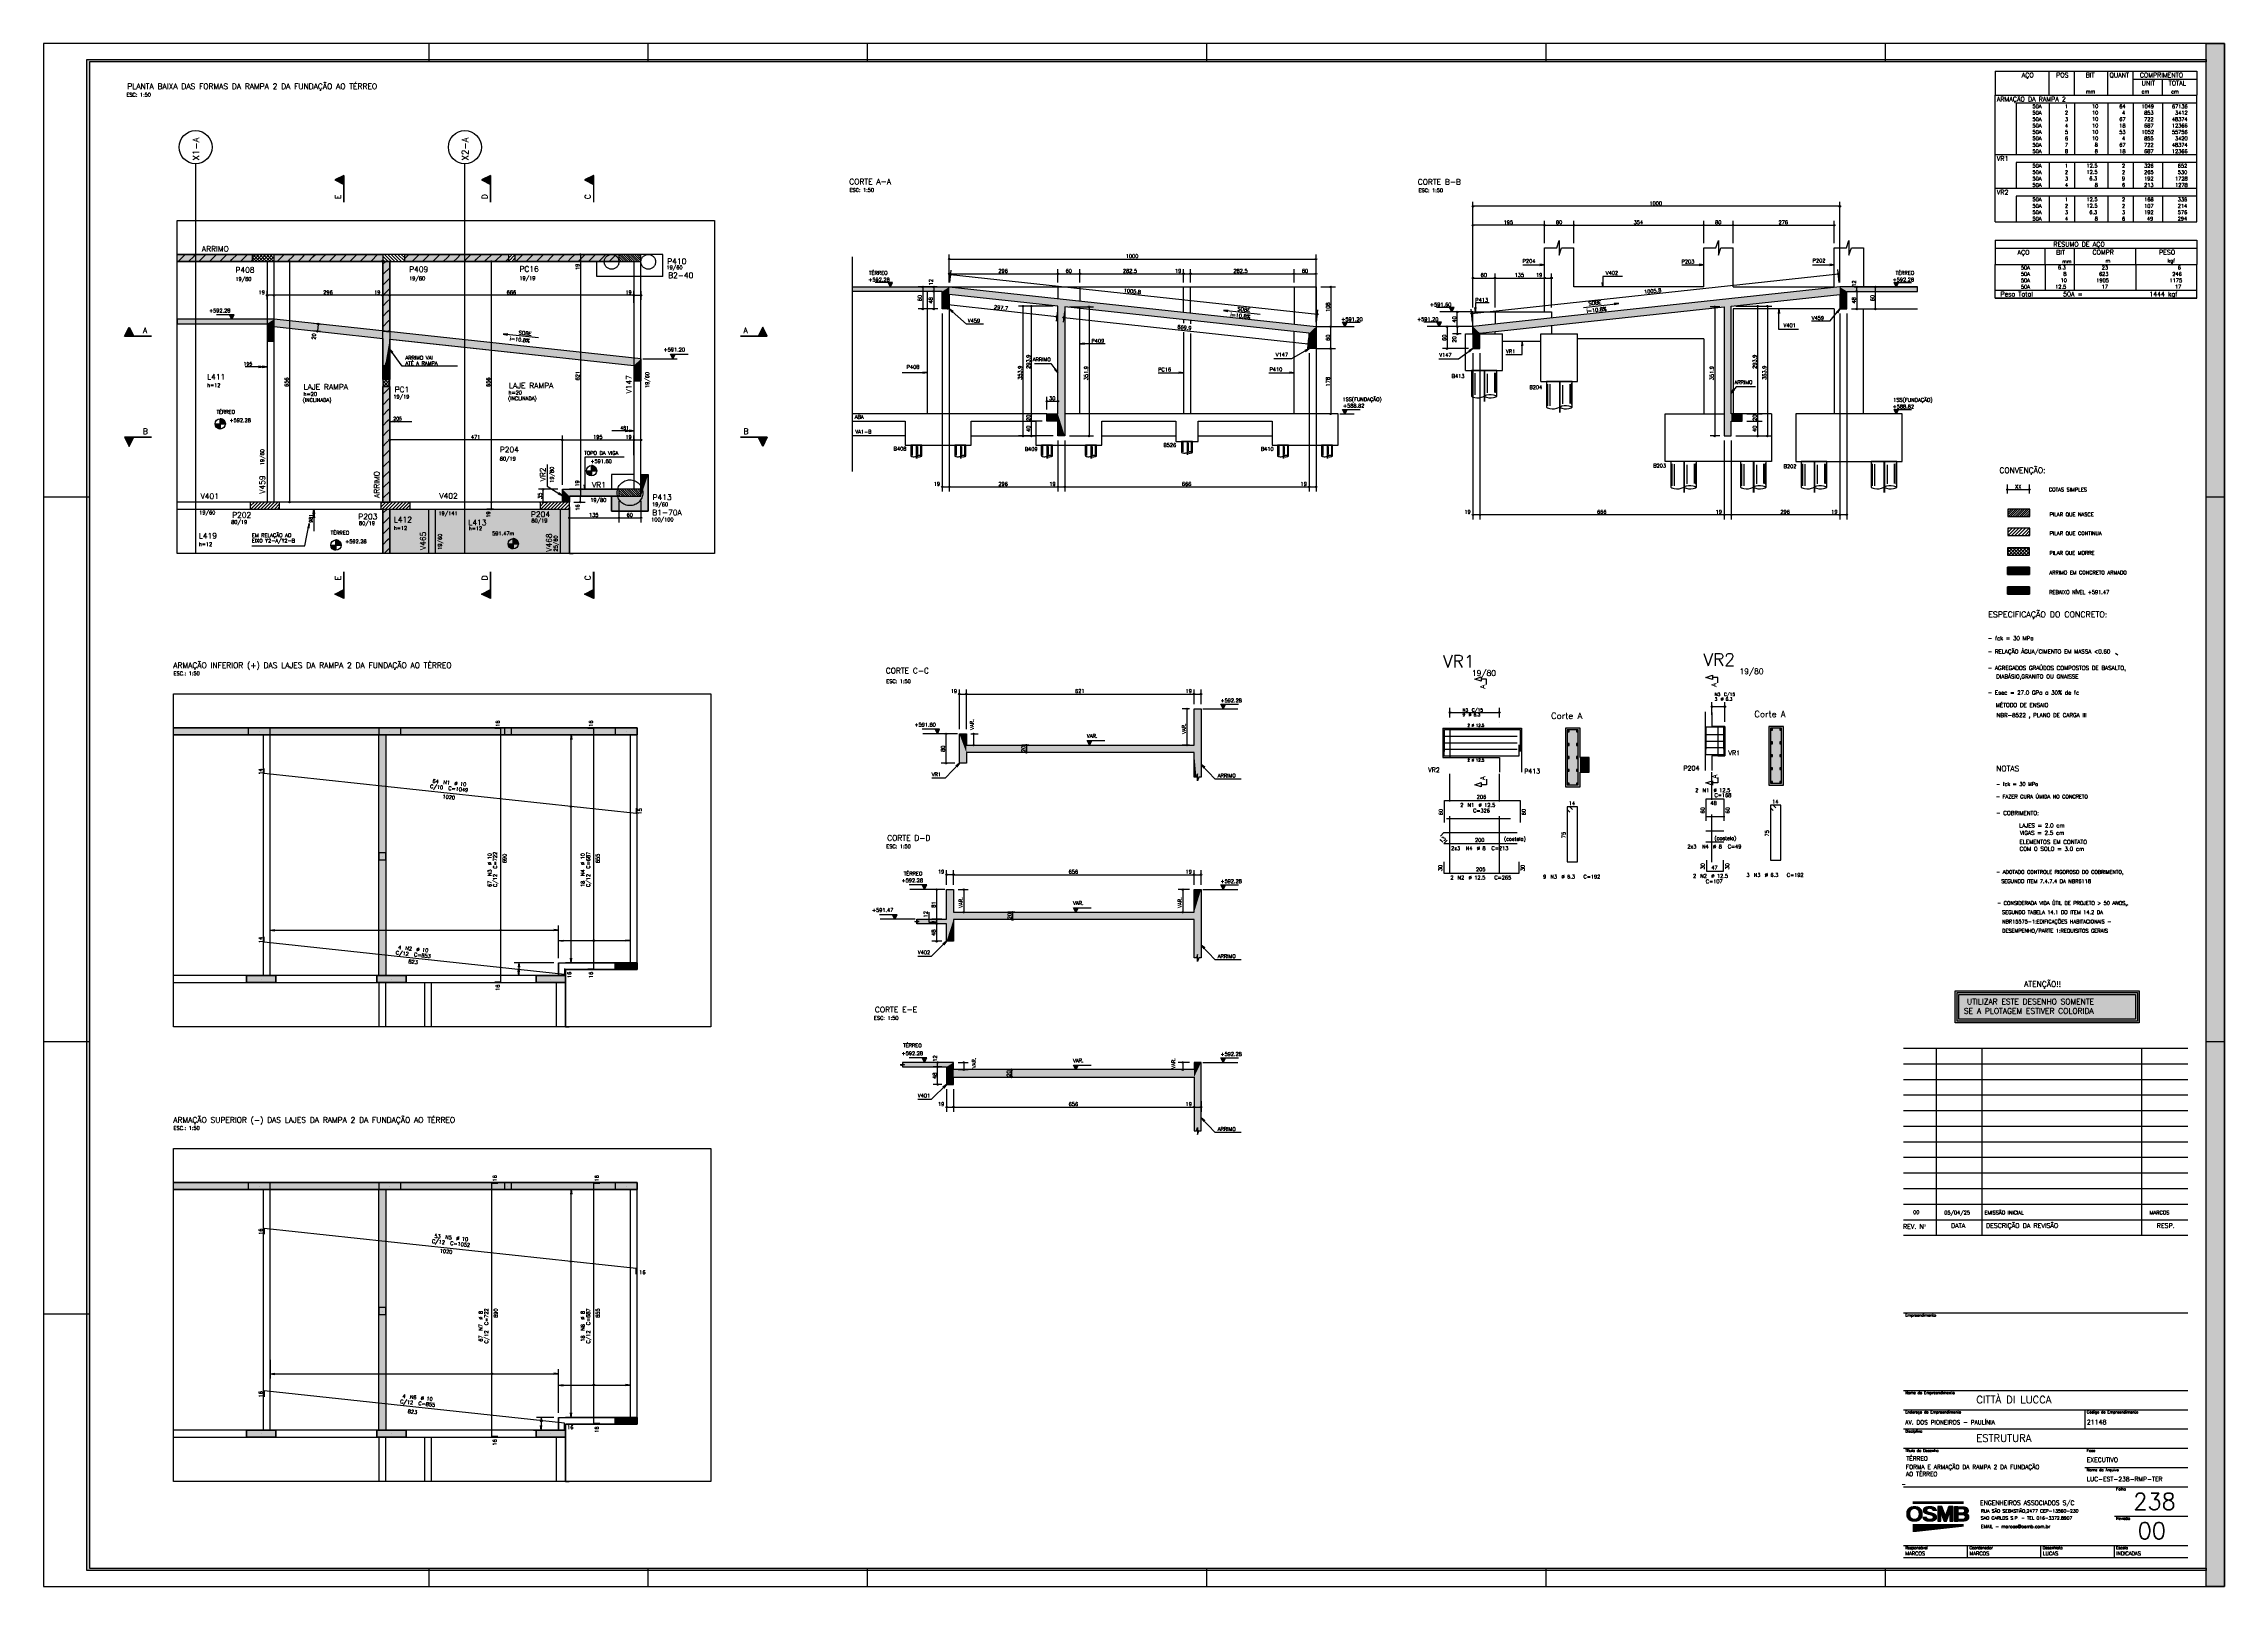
# Model space of a CAD drawing. Extents: x 0 to 119, y 0 to 84.
import ezdxf

# ---------------------------------------------------------------- set-up
doc = ezdxf.new("R2010")
doc.units = 0
doc.header["$LTSCALE"] = 100
doc.header["$MEASUREMENT"] = 0
for name, pattern in [('ESTILO_TQS_0001', [0.85, 0.7, -0.15]), ('ESTILO_TQS_0002', [0.3, 0.2, -0.1]), ('ESTILO_TQS_0003', [2.05, 1.5, -0.2, 0.15, -0.2]), ('ESTILO_TQS_0004', [2.4, 1.5, 0.2, 0.15, -0.2, 0.15, -0.2])]:
    doc.linetypes.add(name, pattern=pattern)
for name, color, linetype in [('1', 1, 'CONTINUOUS'), ('11', 11, 'CONTINUOUS'), ('12', 12, 'CONTINUOUS'), ('13', 13, 'CONTINUOUS'), ('16', 7, 'CONTINUOUS'), ('19', 5, 'CONTINUOUS'), ('2', 2, 'CONTINUOUS'), ('20', 4, 'CONTINUOUS'), ('26', 3, 'CONTINUOUS'), ('29', 7, 'CONTINUOUS'), ('3', 3, 'CONTINUOUS'), ('4', 4, 'CONTINUOUS'), ('5', 5, 'CONTINUOUS'), ('6', 6, 'CONTINUOUS'), ('7', 7, 'CONTINUOUS'), ('8', 8, 'CONTINUOUS'), ('9', 9, 'CONTINUOUS')]:
    doc.layers.add(name, color=color, linetype=linetype)
doc.styles.get("Standard").update_dxf_attribs({"font": 'ROMANS.SHX'})

msp = doc.modelspace()

# ---------------------------------------------------------------- linework, layer by layer
at = {"layer": '1', "linetype": 'ESTILO_TQS_0002'}
for p, q in [((32.567648, 59.425677), (32.567648, 72.605677)), ((77.9328, 69.473599), (76.128934, 69.473599)), ((69.379878, 68.673546), (71.455608, 68.673546)), ((77.9328, 68.673546), (75.42514, 68.673546)), ((32.667648, 66.91349), (34.533676, 66.91349)), ((70.679878, 63.913599), (71.455608, 63.913599)), ((28.667648, 59.425677), (32.567648, 59.425677)), ((28.667648, 59.105677), (28.667648, 59.425677)), ((28.667648, 59.425677), (32.567648, 59.425677)), ((63.209327, 47.833417), (65.109327, 47.833417)), ((49.829327, 46.473393), (47.929327, 46.473393)), ((76.29569, 46.78787), (76.67569, 46.78787)), ((76.67569, 46.78787), (76.67569, 45.18787)), ((76.29569, 45.18787), (76.67569, 45.18787)), ((49.129327, 37.984281), (47.229327, 37.984281)), ((63.209327, 37.984281), (65.109327, 37.984281)), ((47.515767, 36.364281), (45.615767, 36.364281)), ((49.129327, 28.559087), (47.229327, 28.559087)), ((63.209327, 28.559087), (65.109327, 28.559087))]:
    msp.add_line(p, q, dxfattribs=at)
at = {"layer": '1', "linetype": 'ESTILO_TQS_0003'}
for p, q in [((78.54105, 66.273619), (78.54105, 64.591831)), ((78.55405, 66.273619), (78.55405, 64.591831)), ((78.56705, 66.273619), (78.56705, 64.591831)), ((82.64105, 65.673619), (82.64105, 63.987716)), ((82.65405, 65.673619), (82.65405, 63.987716)), ((82.66705, 65.673619), (82.66705, 63.987716)), ((47.579878, 62.213599), (47.579878, 61.49107)), ((47.592878, 62.213599), (47.592878, 61.49107)), ((47.605878, 62.213599), (47.605878, 61.49107)), ((49.983414, 62.213599), (49.983414, 61.49107)), ((49.996414, 62.213599), (49.996414, 61.49107)), ((50.009414, 62.213599), (50.009414, 61.49107)), ((54.699878, 62.213599), (54.699878, 61.49107)), ((54.712878, 62.213599), (54.712878, 61.49107)), ((54.725878, 62.213599), (54.725878, 61.49107)), ((57.099878, 62.213599), (57.099878, 61.49107)), ((57.112878, 62.213599), (57.112878, 61.49107)), ((57.125878, 62.213599), (57.125878, 61.49107)), ((62.343414, 62.413599), (62.343414, 61.69107)), ((62.356414, 62.413599), (62.356414, 61.69107)), ((62.369414, 62.413599), (62.369414, 61.69107)), ((67.579878, 62.213599), (67.579878, 61.49107)), ((67.592878, 62.213599), (67.592878, 61.49107)), ((67.605878, 62.213599), (67.605878, 61.49107)), ((69.979878, 62.213599), (69.979878, 61.49107)), ((69.992878, 62.213599), (69.992878, 61.49107)), ((70.005878, 62.213599), (70.005878, 61.49107)), ((89.42105, 61.313599), (89.42105, 59.627697)), ((89.43405, 61.313599), (89.43405, 59.627697)), ((89.44705, 61.313599), (89.44705, 59.627697)), ((93.2128, 61.313599), (93.2128, 59.627697)), ((93.2258, 61.313599), (93.2258, 59.627697)), ((93.2388, 61.313599), (93.2388, 59.627697)), ((96.5328, 61.313599), (96.5328, 59.627697)), ((96.5458, 61.313599), (96.5458, 59.627697)), ((96.5588, 61.313599), (96.5588, 59.627697)), ((100.34105, 61.313599), (100.34105, 59.627697)), ((100.35405, 61.313599), (100.35405, 59.627697)), ((100.36705, 61.313599), (100.36705, 59.627697)), ((76.48569, 41.86287), (79.97569, 41.86287)), ((91.6616, 41.95512), (90.6676, 41.95512))]:
    msp.add_line(p, q, dxfattribs=at)
at = {"layer": '1', "linetype": 'Continuous'}
for p, q in [((11.753726, 46.609635), (11.753726, 46.609635)), ((18.273726, 42.628088), (18.273726, 46.419635)), ((18.653726, 46.419635), (18.653726, 42.58705)), ((18.873726, 46.609635), (18.873726, 46.609635)), ((25.313726, 46.609635), (25.313726, 46.609635)), ((31.753726, 46.609635), (31.753726, 46.609635)), ((32.353726, 33.619635), (32.353726, 46.799635)), ((18.273726, 39.979635), (18.273726, 42.628091)), ((18.653726, 42.58704), (18.653726, 39.979635)), ((18.273726, 33.299635), (18.273726, 39.599635)), ((18.463726, 39.789635), (18.463726, 39.789635)), ((18.653726, 39.599635), (18.653726, 33.299635)), ((28.453726, 33.299635), (28.453727, 33.619635)), ((28.453726, 33.299635), (28.453727, 33.619635)), ((28.453727, 33.619635), (32.353726, 33.619635)), ((28.453727, 33.619635), (32.353726, 33.619635)), ((31.753726, 33.809635), (31.753726, 33.809635)), ((11.853726, 33.109635), (11.853726, 33.109635)), ((18.973726, 33.109635), (18.973726, 33.109635)), ((19.773726, 32.919635), (26.853726, 32.919635)), ((27.653726, 33.109635), (27.653726, 33.109635)), ((27.653726, 33.109635), (27.653726, 33.109635)), ((28.453727, 30.497469), (28.653726, 30.497469)), ((11.753726, 21.82431), (11.753726, 21.82431)), ((18.273726, 17.842764), (18.273726, 21.63431)), ((18.653726, 21.63431), (18.653726, 17.801726)), ((18.873726, 21.82431), (18.873726, 21.82431)), ((25.313726, 21.82431), (25.313726, 21.82431)), ((31.753726, 21.82431), (31.753726, 21.82431)), ((32.353726, 8.83431), (32.353726, 22.01431)), ((18.273726, 15.19431), (18.273726, 17.842766)), ((18.653726, 17.801716), (18.653726, 15.19431)), ((18.273726, 8.51431), (18.273726, 14.81431)), ((18.463726, 15.00431), (18.463726, 15.00431)), ((18.653726, 14.81431), (18.653726, 8.51431)), ((11.853726, 8.32431), (11.853726, 8.32431)), ((18.973726, 8.32431), (18.973726, 8.32431)), ((27.653726, 8.32431), (27.653726, 8.32431)), ((27.653726, 8.32431), (27.653726, 8.32431)), ((28.453726, 8.51431), (28.453727, 8.83431)), ((28.453726, 8.51431), (28.453727, 8.83431)), ((28.453727, 8.83431), (32.353726, 8.83431)), ((28.453727, 8.83431), (32.353726, 8.83431)), ((31.753726, 9.02431), (31.753726, 9.02431)), ((19.773726, 8.13431), (26.853726, 8.13431)), ((28.453727, 5.712145), (28.653726, 5.712145))]:
    msp.add_line(p, q, dxfattribs=at)
at = {"layer": '1', "linetype": 'ESTILO_TQS_0001'}
for p, q in [((76.161842, 40.904022), (76.34569, 41.08787)), ((76.34569, 41.08787), (80.33609, 41.08787)), ((90.6312, 41.18012), (91.6116, 41.18012))]:
    msp.add_line(p, q, dxfattribs=at)
at = {"layer": '1', "linetype": 'Continuous'}
for points in [[(16.369802, 76.91291), (15.878774, 76.667397), (16.369802, 76.421882), (16.369802, 76.91291)], [(24.370608, 76.91291), (23.87958, 76.667397), (24.370608, 76.421882), (24.370608, 76.91291)], [(29.988078, 76.91291), (29.49705, 76.667397), (29.988078, 76.421882), (29.988078, 76.91291)], [(4.417764, 68.152257), (4.663277, 68.643285), (4.908792, 68.152257), (4.417764, 68.152257)], [(39.453589, 68.152257), (39.208076, 68.643285), (38.962561, 68.152257), (39.453589, 68.152257)], [(4.417764, 62.639706), (4.663277, 62.148678), (4.908792, 62.639706), (4.417764, 62.639706)], [(39.453589, 62.639706), (39.208076, 62.148678), (38.962561, 62.639706), (39.453589, 62.639706)], [(16.369802, 53.847751), (15.878774, 54.093264), (16.369802, 54.338779), (16.369802, 53.847751)], [(24.370608, 53.847751), (23.87958, 54.093264), (24.370608, 54.338779), (24.370608, 53.847751)], [(29.988078, 53.847751), (29.49705, 54.093264), (29.988078, 54.338779), (29.988078, 53.847751)], [(11.153726, 46.799635), (7.073771, 46.799635)], [(7.073771, 46.799635), (32.353726, 46.799635), (32.353726, 46.419635), (7.073771, 46.419635), (7.073771, 46.799635)], [(7.073771, 46.419635), (11.153726, 46.419635)], [(12.353726, 46.419635), (12.353726, 46.799635), (11.153726, 46.799635), (11.153726, 46.419635), (12.353726, 46.419635)], [(11.973726, 46.419635), (11.973726, 33.299635)], [(18.273726, 46.799635), (12.353726, 46.799635)], [(12.353726, 33.299635), (12.353726, 46.419635)], [(12.353726, 46.419635), (18.273726, 46.419635)], [(19.473726, 46.419635), (19.473726, 46.799635), (18.273726, 46.799635), (18.273726, 46.419635), (19.473726, 46.419635)], [(18.273726, 46.419635), (18.653726, 46.419635), (18.653726, 33.299635), (18.273726, 33.299635), (18.273726, 46.419635)], [(25.123726, 46.799635), (19.473726, 46.799635)], [(19.473726, 46.419635), (25.123726, 46.419635)], [(25.123726, 46.419635), (25.503726, 46.419635), (25.503726, 46.799635), (25.123726, 46.799635), (25.123726, 46.419635)], [(31.153726, 46.799635), (25.503726, 46.799635)], [(25.503726, 46.419635), (31.153726, 46.419635)], [(32.353726, 46.419635), (32.353726, 46.799635), (31.153726, 46.799635), (31.153726, 46.419635), (32.353726, 46.419635)], [(31.973726, 46.419635), (31.973726, 33.999635)], [(32.353726, 33.999635), (32.353726, 46.419635)], [(83.77569, 43.58787), (83.77569, 44.38787), (84.27569, 44.38787), (84.27569, 45.18787), (83.77569, 45.18787), (83.77569, 46.78787), (82.97569, 46.78787), (82.97569, 43.58787), (83.77569, 43.58787)], [(94.8616, 43.68012), (94.8616, 46.88012), (94.0616, 46.88012), (94.0616, 43.68012), (94.8616, 43.68012)], [(18.273726, 39.599635), (18.653726, 39.599635), (18.653726, 39.979635), (18.273726, 39.979635), (18.273726, 39.599635)], [(11.053726, 33.299635), (7.073771, 33.299635)], [(11.053726, 32.919635), (12.653726, 32.919635), (12.653726, 33.299635), (11.053726, 33.299635), (11.053726, 32.919635)], [(11.053726, 33.299635), (12.653726, 33.299635), (12.653726, 32.919635), (11.053726, 32.919635), (11.053726, 33.299635)], [(18.173726, 33.299635), (12.653726, 33.299635)], [(18.173726, 32.919635), (19.773726, 32.919635), (19.773726, 33.299635), (18.173726, 33.299635), (18.173726, 32.919635)], [(18.173726, 33.299635), (19.773726, 33.299635), (19.773726, 32.919635), (18.173726, 32.919635), (18.173726, 33.299635)], [(26.853726, 33.299635), (19.773726, 33.299635)], [(26.853726, 32.919635), (28.453726, 32.919635), (28.453726, 33.299635), (26.853726, 33.299635), (26.853726, 32.919635)], [(26.853726, 33.299635), (28.453727, 33.299635), (28.453727, 32.919635), (26.853726, 32.919635), (26.853726, 33.299635)], [(28.073727, 33.999635), (28.073727, 33.299635)], [(28.073727, 33.999635), (28.453727, 33.999635)], [(28.073727, 33.299635), (28.073727, 33.999635), (31.153726, 33.999635), (31.153726, 33.619635), (28.453727, 33.619635), (28.453726, 33.299635), (28.073727, 33.299635)], [(31.153726, 33.999635), (28.453727, 33.999635)], [(28.453727, 33.619635), (31.153726, 33.619635)], [(32.353726, 33.619635), (32.353726, 33.999635), (31.153726, 33.999635), (31.153726, 33.619635), (32.353726, 33.619635)], [(31.153726, 33.999635), (32.353726, 33.999635), (32.353726, 33.619635), (31.153726, 33.619635), (31.153726, 33.999635)], [(7.073771, 32.919635), (11.053726, 32.919635)], [(12.653726, 32.919635), (18.173726, 32.919635)], [(18.273726, 32.919635), (18.273726, 30.497469)], [(18.653726, 30.497469), (18.653726, 32.919635)], [(18.653726, 32.919635), (28.453727, 32.919635), (28.453727, 30.497469), (18.653726, 30.497469), (18.653726, 32.919635)], [(20.773726, 32.919635), (20.773726, 30.497469)], [(20.773726, 32.919635), (21.153726, 32.919635)], [(21.153726, 30.497469), (21.153726, 32.919635)], [(21.153726, 32.919635), (26.853726, 32.919635)], [(27.953727, 32.919635), (27.953727, 30.497469)], [(28.453727, 30.497469), (28.453727, 32.919635)], [(11.153726, 22.01431), (7.073771, 22.01431)], [(7.073771, 22.01431), (32.353726, 22.01431), (32.353726, 21.63431), (7.073771, 21.63431), (7.073771, 22.01431)], [(7.073771, 21.63431), (11.153726, 21.63431)], [(12.353726, 21.63431), (12.353726, 22.01431), (11.153726, 22.01431), (11.153726, 21.63431), (12.353726, 21.63431)], [(11.973726, 21.63431), (11.973726, 8.51431)], [(18.273726, 22.01431), (12.353726, 22.01431)], [(12.353726, 8.51431), (12.353726, 21.63431)], [(12.353726, 21.63431), (18.273726, 21.63431)], [(19.473726, 21.63431), (19.473726, 22.01431), (18.273726, 22.01431), (18.273726, 21.63431), (19.473726, 21.63431)], [(18.273726, 21.63431), (18.653726, 21.63431), (18.653726, 8.51431), (18.273726, 8.51431), (18.273726, 21.63431)], [(25.123726, 22.01431), (19.473726, 22.01431)], [(19.473726, 21.63431), (25.123726, 21.63431)], [(25.123726, 21.63431), (25.503726, 21.63431), (25.503726, 22.01431), (25.123726, 22.01431), (25.123726, 21.63431)], [(31.153726, 22.01431), (25.503726, 22.01431)], [(25.503726, 21.63431), (31.153726, 21.63431)], [(32.353726, 21.63431), (32.353726, 22.01431), (31.153726, 22.01431), (31.153726, 21.63431), (32.353726, 21.63431)], [(31.973726, 21.63431), (31.973726, 9.21431)], [(32.353726, 9.21431), (32.353726, 21.63431)], [(18.273726, 14.81431), (18.653726, 14.81431), (18.653726, 15.19431), (18.273726, 15.19431), (18.273726, 14.81431)], [(11.053726, 8.51431), (7.073771, 8.51431)], [(11.053726, 8.13431), (12.653726, 8.13431), (12.653726, 8.51431), (11.053726, 8.51431), (11.053726, 8.13431)], [(11.053726, 8.51431), (12.653726, 8.51431), (12.653726, 8.13431), (11.053726, 8.13431), (11.053726, 8.51431)], [(18.173726, 8.51431), (12.653726, 8.51431)], [(18.173726, 8.13431), (19.773726, 8.13431), (19.773726, 8.51431), (18.173726, 8.51431), (18.173726, 8.13431)], [(18.173726, 8.51431), (19.773726, 8.51431), (19.773726, 8.13431), (18.173726, 8.13431), (18.173726, 8.51431)], [(26.853726, 8.51431), (19.773726, 8.51431)], [(26.853726, 8.13431), (28.453726, 8.13431), (28.453726, 8.51431), (26.853726, 8.51431), (26.853726, 8.13431)], [(26.853726, 8.51431), (28.453727, 8.51431), (28.453727, 8.13431), (26.853726, 8.13431), (26.853726, 8.51431)], [(28.073727, 9.21431), (28.073727, 8.51431)], [(28.073727, 9.21431), (28.453727, 9.21431)], [(28.073727, 8.51431), (28.073727, 9.21431), (31.153726, 9.21431), (31.153726, 8.83431), (28.453727, 8.83431), (28.453726, 8.51431), (28.073727, 8.51431)], [(31.153726, 9.21431), (28.453727, 9.21431)], [(28.453727, 8.83431), (31.153726, 8.83431)], [(32.353726, 8.83431), (32.353726, 9.21431), (31.153726, 9.21431), (31.153726, 8.83431), (32.353726, 8.83431)], [(31.153726, 9.21431), (32.353726, 9.21431), (32.353726, 8.83431), (31.153726, 8.83431), (31.153726, 9.21431)], [(7.073771, 8.13431), (11.053726, 8.13431)], [(12.653726, 8.13431), (18.173726, 8.13431)], [(18.273726, 8.13431), (18.273726, 5.712145)], [(18.653726, 5.712145), (18.653726, 8.13431)], [(18.653726, 8.13431), (28.453727, 8.13431), (28.453727, 5.712145), (18.653726, 5.712145), (18.653726, 8.13431)], [(20.773726, 8.13431), (20.773726, 5.712145)], [(20.773726, 8.13431), (21.153726, 8.13431)], [(21.153726, 5.712145), (21.153726, 8.13431)], [(21.153726, 8.13431), (26.853726, 8.13431)], [(27.953727, 8.13431), (27.953727, 5.712145)], [(28.453727, 5.712145), (28.453727, 8.13431)]]:
    msp.add_lwpolyline(points, dxfattribs=at)
at = {"layer": '1', "linetype": 'ESTILO_TQS_0002'}
for points in [[(32.567648, 71.405677), (30.167648, 71.405677), (30.167648, 72.225677)], [(32.187648, 60.615677), (30.967648, 60.615677), (30.967648, 59.805677)], [(91.2816, 45.28012), (91.6616, 45.28012), (91.6616, 46.88012), (91.2816, 46.88012), (91.2816, 45.28012)]]:
    msp.add_lwpolyline(points, dxfattribs=at)
for centre, radius in [((30.967648, 72.205677), 0.4), ((32.967648, 72.205677), 0.4), ((31.967648, 59.615677), 0.7)]:
    msp.add_circle(centre, radius, dxfattribs=at)
at = {"layer": '1', "linetype": 'Continuous'}
for points in [[(7.073771, 46.799635), (32.353726, 46.799635), (32.353726, 46.419635)], [(7.073771, 46.799635), (32.353726, 46.419635), (7.073771, 46.419635)], [(7.073771, 46.799635), (7.073771, 46.419635), (7.073771, 46.799635)], [(18.273726, 46.419635), (18.653726, 46.419635), (18.653726, 33.299635)], [(18.273726, 46.419635), (18.653726, 33.299635), (18.273726, 33.299635)], [(18.273726, 46.419635), (18.273726, 33.299635), (18.273726, 46.419635)], [(82.97569, 46.78787), (83.77569, 43.58787), (83.77569, 46.78787)], [(82.97569, 46.78787), (82.97569, 43.58787), (83.77569, 43.58787)], [(83.77569, 43.58787), (83.77569, 44.38787), (83.77569, 46.78787)], [(83.77569, 46.78787), (83.77569, 44.38787), (83.77569, 45.18787)], [(94.8616, 43.68012), (94.8616, 46.88012), (94.0616, 46.88012)], [(94.8616, 43.68012), (94.0616, 46.88012), (94.0616, 43.68012)], [(83.77569, 44.38787), (84.27569, 44.38787), (83.77569, 45.18787)], [(83.77569, 45.18787), (84.27569, 44.38787), (84.27569, 45.18787)], [(94.8616, 43.68012), (94.0616, 43.68012), (94.8616, 43.68012)], [(11.053726, 33.299635), (12.653726, 33.299635), (12.653726, 32.919635)], [(11.053726, 33.299635), (12.653726, 32.919635), (11.053726, 32.919635)], [(11.053726, 33.299635), (11.053726, 32.919635), (11.053726, 33.299635)], [(18.173726, 33.299635), (19.773726, 33.299635), (19.773726, 32.919635)], [(18.173726, 33.299635), (19.773726, 32.919635), (18.173726, 32.919635)], [(18.173726, 33.299635), (18.173726, 32.919635), (18.173726, 33.299635)], [(26.853726, 33.299635), (28.453727, 33.299635), (28.453727, 32.919635)], [(26.853726, 33.299635), (28.453727, 32.919635), (26.853726, 32.919635)], [(26.853726, 33.299635), (26.853726, 32.919635), (26.853726, 33.299635)], [(31.153726, 33.999635), (32.353726, 33.999635), (32.353726, 33.619635)], [(31.153726, 33.999635), (32.353726, 33.619635), (31.153726, 33.619635)], [(31.153726, 33.999635), (31.153726, 33.619635), (31.153726, 33.999635)], [(7.073771, 22.01431), (32.353726, 22.01431), (32.353726, 21.63431)], [(7.073771, 22.01431), (32.353726, 21.63431), (7.073771, 21.63431)], [(7.073771, 22.01431), (7.073771, 21.63431), (7.073771, 22.01431)], [(18.273726, 21.63431), (18.653726, 21.63431), (18.653726, 8.51431)], [(18.273726, 21.63431), (18.653726, 8.51431), (18.273726, 8.51431)], [(18.273726, 21.63431), (18.273726, 8.51431), (18.273726, 21.63431)], [(11.053726, 8.51431), (12.653726, 8.51431), (12.653726, 8.13431)], [(11.053726, 8.51431), (12.653726, 8.13431), (11.053726, 8.13431)], [(11.053726, 8.51431), (11.053726, 8.13431), (11.053726, 8.51431)], [(18.173726, 8.51431), (19.773726, 8.51431), (19.773726, 8.13431)], [(18.173726, 8.51431), (19.773726, 8.13431), (18.173726, 8.13431)], [(18.173726, 8.51431), (18.173726, 8.13431), (18.173726, 8.51431)], [(26.853726, 8.51431), (28.453727, 8.51431), (28.453727, 8.13431)], [(26.853726, 8.51431), (28.453727, 8.13431), (26.853726, 8.13431)], [(26.853726, 8.51431), (26.853726, 8.13431), (26.853726, 8.51431)], [(31.153726, 9.21431), (32.353726, 9.21431), (32.353726, 8.83431)], [(31.153726, 9.21431), (32.353726, 8.83431), (31.153726, 8.83431)], [(31.153726, 9.21431), (31.153726, 8.83431), (31.153726, 9.21431)]]:
    msp.add_solid(points, dxfattribs=at)
at = {"layer": '11', "linetype": 'ESTILO_TQS_0004'}
msp.add_line((44.099923, 60.779508), (44.099923, 72.481711), dxfattribs=at)
msp.add_lwpolyline([(7.287692, 74.45715), (36.583661, 74.45715), (36.583661, 56.303511), (7.287692, 56.303511), (7.287692, 74.45715)], dxfattribs=at)
at = {"layer": '11', "linetype": 'Continuous'}
for points in [[(28.287648, 59.105677), (28.287648, 59.805677), (31.367648, 59.805677), (31.367648, 59.425677), (28.667648, 59.425677), (28.667648, 59.105677), (28.287648, 59.105677)], [(104.226981, 32.468762), (114.259319, 32.468762), (114.259319, 30.718247), (104.226981, 30.718247), (104.226981, 32.468762)]]:
    msp.add_lwpolyline(points, dxfattribs=at)
for points in [[(28.667648, 59.425677), (28.667648, 59.105677), (28.287648, 59.805677)], [(28.667648, 59.425677), (28.287648, 59.805677), (31.367648, 59.805677)], [(28.287648, 59.805677), (28.667648, 59.105677), (28.287648, 59.105677)], [(28.667648, 59.425677), (31.367648, 59.805677), (31.367648, 59.425677)], [(104.226981, 32.468762), (114.259319, 32.468762), (114.259319, 30.718247)], [(104.226981, 32.468762), (114.259319, 30.718247), (104.226981, 30.718247)], [(104.226981, 32.468762), (104.226981, 30.718247), (104.226981, 32.468762)]]:
    msp.add_solid(points, dxfattribs=at)
at = {"layer": '12', "linetype": 'Continuous'}
for p, q in [((18.582814, 72.605677), (18.962814, 72.225677)), ((18.766662, 72.605677), (19.146662, 72.225677)), ((18.950509, 72.605677), (19.330509, 72.225677)), ((19.134357, 72.605677), (19.514357, 72.225677)), ((19.318205, 72.605677), (19.687648, 72.236234)), ((19.502053, 72.605677), (19.687648, 72.420082)), ((19.6859, 72.605677), (19.687648, 72.60393)), ((25.337648, 72.402675), (25.540649, 72.605677)), ((25.337648, 72.586523), (25.356801, 72.605677)), ((25.344497, 72.225677), (25.717648, 72.598827)), ((18.487648, 72.516995), (18.778966, 72.225677)), ((18.487648, 72.333147), (18.595118, 72.225677)), ((25.528345, 72.225677), (25.717648, 72.414979)), ((25.712193, 72.225677), (25.717648, 72.231132)), ((11.267648, 58.884218), (11.489106, 59.105677)), ((11.267648, 59.068066), (11.305258, 59.105677)), ((11.292954, 58.725677), (11.672954, 59.105677)), ((11.476801, 58.725677), (11.856801, 59.105677)), ((11.660649, 58.725677), (12.040649, 59.105677)), ((11.844497, 58.725677), (12.224497, 59.105677)), ((12.028345, 58.725677), (12.408345, 59.105677)), ((12.212193, 58.725677), (12.592193, 59.105677)), ((12.39604, 58.725677), (12.77604, 59.105677)), ((12.579888, 58.725677), (12.867648, 59.013436)), ((12.763736, 58.725677), (12.867648, 58.829588)), ((18.387648, 58.834155), (18.659169, 59.105677)), ((18.387648, 59.018003), (18.475321, 59.105677)), ((18.463016, 58.725677), (18.843016, 59.105677)), ((18.646864, 58.725677), (19.026864, 59.105677)), ((18.830712, 58.725677), (19.210712, 59.105677)), ((19.01456, 58.725677), (19.39456, 59.105677)), ((19.198408, 58.725677), (19.578408, 59.105677)), ((19.382255, 58.725677), (19.762255, 59.105677)), ((19.566103, 58.725677), (19.946103, 59.105677)), ((19.749951, 58.725677), (19.987648, 58.963373)), ((19.933799, 58.725677), (19.987648, 58.779526)), ((27.067648, 58.873311), (27.300014, 59.105677)), ((27.067648, 59.057158), (27.116166, 59.105677)), ((27.103861, 58.725677), (27.483861, 59.105677)), ((27.287709, 58.725677), (27.667709, 59.105677)), ((27.471557, 58.725677), (27.851557, 59.105677)), ((27.655405, 58.725677), (28.035405, 59.105677)), ((27.839252, 58.725677), (28.219252, 59.105677)), ((28.0231, 58.725677), (28.4031, 59.105677)), ((28.206948, 58.725677), (28.586948, 59.105677)), ((28.390796, 58.725677), (28.667648, 59.002528)), ((28.574643, 58.725677), (28.667648, 58.818681)), ((107.09411, 57.455214), (107.329875, 57.690979)), ((107.09411, 57.639062), (107.146027, 57.690979)), ((107.113727, 57.290983), (107.513723, 57.690979)), ((107.297575, 57.290983), (107.69757, 57.690979)), ((107.481423, 57.290983), (107.881418, 57.690979)), ((107.66527, 57.290983), (108.065266, 57.690979)), ((107.849118, 57.290983), (108.249114, 57.690979)), ((108.032966, 57.290983), (108.294097, 57.552115)), ((108.216814, 57.290983), (108.294097, 57.368267))]:
    msp.add_line(p, q, dxfattribs=at)
at = {"layer": '13', "linetype": 'Continuous'}
for p, q in [((11.367648, 72.405105), (11.568219, 72.605677)), ((11.367648, 72.588953), (11.384372, 72.605677)), ((11.372067, 72.225677), (11.752067, 72.605677)), ((11.412751, 72.605677), (11.792751, 72.225677)), ((11.555915, 72.225677), (11.935915, 72.605677)), ((11.596599, 72.605677), (11.976599, 72.225677)), ((11.739763, 72.225677), (12.119763, 72.605677)), ((11.780447, 72.605677), (12.160447, 72.225677)), ((11.92361, 72.225677), (12.30361, 72.605677)), ((11.964294, 72.605677), (12.344294, 72.225677)), ((12.107458, 72.225677), (12.487458, 72.605677)), ((12.148142, 72.605677), (12.528142, 72.225677)), ((12.33199, 72.605677), (12.567648, 72.370019)), ((12.515838, 72.605677), (12.567648, 72.553867)), ((11.367648, 72.466932), (11.608903, 72.225677)), ((11.367648, 72.283085), (11.425056, 72.225677)), ((12.291306, 72.225677), (12.567648, 72.502018)), ((12.475154, 72.225677), (12.567648, 72.318171)), ((18.487648, 65.552675), (18.720649, 65.785677)), ((18.487648, 65.736523), (18.536801, 65.785677)), ((18.487648, 65.714628), (18.796599, 65.405677)), ((18.487648, 65.53078), (18.612751, 65.405677)), ((18.524497, 65.405677), (18.867648, 65.748827)), ((18.600447, 65.785677), (18.867648, 65.518476)), ((18.708345, 65.405677), (18.867648, 65.564979)), ((18.784294, 65.785677), (18.867648, 65.702324)), ((107.08314, 56.341157), (107.363792, 56.621809)), ((107.08314, 56.525005), (107.179944, 56.621809)), ((107.08314, 56.541369), (107.402696, 56.221813)), ((107.08314, 56.357521), (107.218848, 56.221813)), ((107.147644, 56.221813), (107.547639, 56.621809)), ((107.186548, 56.621809), (107.586544, 56.221813)), ((107.331492, 56.221813), (107.731487, 56.621809)), ((107.370396, 56.621809), (107.770391, 56.221813)), ((107.515339, 56.221813), (107.915335, 56.621809)), ((107.554243, 56.621809), (107.954239, 56.221813)), ((107.699187, 56.221813), (108.099183, 56.621809)), ((107.738091, 56.621809), (108.138087, 56.221813)), ((107.883035, 56.221813), (108.283127, 56.621809)), ((107.921939, 56.621809), (108.283127, 56.260621)), ((108.066883, 56.221813), (108.283127, 56.438058)), ((108.105787, 56.621809), (108.283127, 56.444469)), ((108.25073, 56.221813), (108.283127, 56.25421))]:
    msp.add_line(p, q, dxfattribs=at)
at = {"layer": '16', "linetype": 'Continuous'}
msp.add_line((19.987648, 58.725677), (27.067648, 58.725677), dxfattribs=at)
at = {"layer": '19', "linetype": 'Continuous'}
msp.add_lwpolyline([(32.567648, 60.615677), (32.967648, 60.615677), (32.967648, 58.615677), (30.967648, 58.615677), (30.967648, 59.425677), (32.567648, 59.425677), (32.567648, 60.615677), (32.567648, 60.623799)], dxfattribs=at)
for points in [[(32.567648, 59.425677), (32.567648, 60.615677), (32.967648, 60.615677)], [(32.567648, 59.425677), (32.967648, 60.615677), (32.967648, 58.615677)], [(32.567648, 59.425677), (32.967648, 58.615677), (30.967648, 58.615677)], [(32.567648, 59.425677), (30.967648, 58.615677), (30.967648, 59.425677)]]:
    msp.add_solid(points, dxfattribs=at)
at = {"layer": '2', "linetype": 'Continuous'}
for p, q in [((21.000081, 84.099962), (21.000081, 83.099962)), ((32.950081, 84.099962), (32.950081, 83.099962)), ((44.900081, 84.099962), (44.900081, 83.099962)), ((63.400081, 84.099962), (63.400081, 83.099962)), ((81.900081, 84.099962), (81.900081, 83.099962)), ((100.400081, 84.099962), (100.400081, 83.099962)), ((106.4, 82.605), (106.4, 81.2925)), ((106.4, 82.605), (117.4, 82.605)), ((109.35, 81.2925), (109.35, 82.605)), ((110.73, 81.2925), (110.73, 82.605)), ((112.54, 81.2925), (112.54, 82.605)), ((113.92, 81.2925), (113.92, 82.605)), ((113.92, 82.1675), (117.4, 82.1675)), ((115.53, 81.2925), (115.53, 82.1675)), ((117.4, 82.605), (117.4, 81.2925)), ((106.4, 81.2925), (117.4, 81.2925)), ((106.4, 80.855), (106.4, 81.2925)), ((106.4, 81.2925), (117.4, 81.2925)), ((106.4, 80.505), (106.4, 80.855)), ((117.4, 80.855), (107.55, 80.855)), ((107.55, 80.855), (107.55, 80.505)), ((109.35, 80.855), (109.35, 80.505)), ((110.73, 80.855), (110.73, 80.505)), ((112.54, 80.855), (112.54, 80.505)), ((113.92, 80.855), (113.92, 80.505)), ((115.53, 80.855), (115.53, 80.505)), ((117.4, 80.855), (117.4, 81.2925)), ((117.4, 80.505), (117.4, 80.855)), ((106.4, 80.155), (106.4, 80.505)), ((106.4, 79.805), (106.4, 80.155)), ((106.4, 79.455), (106.4, 79.805)), ((107.55, 80.505), (107.55, 80.155)), ((107.55, 80.155), (107.55, 79.805)), ((107.55, 79.805), (107.55, 79.455)), ((109.35, 80.505), (109.35, 80.155)), ((109.35, 80.155), (109.35, 79.805)), ((109.35, 79.805), (109.35, 79.455)), ((110.73, 80.505), (110.73, 80.155)), ((110.73, 80.155), (110.73, 79.805)), ((110.73, 79.805), (110.73, 79.455)), ((112.54, 80.505), (112.54, 80.155)), ((112.54, 80.155), (112.54, 79.805)), ((112.54, 79.805), (112.54, 79.455)), ((113.92, 80.505), (113.92, 80.155)), ((113.92, 80.155), (113.92, 79.805)), ((113.92, 79.805), (113.92, 79.455)), ((115.53, 80.505), (115.53, 80.155)), ((115.53, 80.155), (115.53, 79.805)), ((115.53, 79.805), (115.53, 79.455)), ((117.4, 80.155), (117.4, 80.505)), ((117.4, 79.805), (117.4, 80.155)), ((117.4, 79.455), (117.4, 79.805)), ((106.4, 79.105), (106.4, 79.455)), ((106.4, 78.755001), (106.4, 79.105)), ((106.4, 78.405001), (106.4, 78.755001)), ((107.55, 79.455), (107.55, 79.105)), ((107.55, 79.105), (107.55, 78.755001)), ((107.55, 78.755001), (107.55, 78.405001)), ((109.35, 79.455), (109.35, 79.105)), ((109.35, 79.105), (109.35, 78.755001)), ((109.35, 78.755001), (109.35, 78.405001)), ((110.73, 79.455), (110.73, 79.105)), ((110.73, 79.105), (110.73, 78.755001)), ((110.73, 78.755001), (110.73, 78.405001)), ((112.54, 79.455), (112.54, 79.105)), ((112.54, 79.105), (112.54, 78.755001)), ((112.54, 78.755001), (112.54, 78.405001)), ((113.92, 79.455), (113.92, 79.105)), ((113.92, 79.105), (113.92, 78.755001)), ((113.92, 78.755001), (113.92, 78.405001)), ((115.53, 79.455), (115.53, 79.105)), ((115.53, 79.105), (115.53, 78.755001)), ((115.53, 78.755001), (115.53, 78.405001)), ((117.4, 79.105), (117.4, 79.455)), ((117.4, 78.755001), (117.4, 79.105)), ((117.4, 78.405001), (117.4, 78.755001)), ((106.4, 78.055001), (106.4, 78.405001)), ((106.4, 77.617501), (106.4, 78.055001)), ((106.4, 78.055001), (117.4, 78.055001)), ((106.4, 77.267501), (106.4, 77.617501)), ((107.55, 78.405001), (107.55, 78.055001)), ((117.4, 77.617501), (107.55, 77.617501)), ((107.55, 77.617501), (107.55, 77.267501)), ((109.35, 78.405001), (109.35, 78.055001)), ((109.35, 77.617501), (109.35, 77.267501)), ((110.73, 78.405001), (110.73, 78.055001)), ((110.73, 77.617501), (110.73, 77.267501)), ((112.54, 78.405001), (112.54, 78.055001)), ((112.54, 77.617501), (112.54, 77.267501)), ((113.92, 78.405001), (113.92, 78.055001)), ((113.92, 77.617501), (113.92, 77.267501)), ((115.53, 78.405001), (115.53, 78.055001)), ((115.53, 77.617501), (115.53, 77.267501)), ((117.4, 78.055001), (117.4, 78.405001)), ((117.4, 77.617501), (117.4, 78.055001)), ((117.4, 77.267501), (117.4, 77.617501)), ((106.4, 76.917501), (106.4, 77.267501)), ((106.4, 76.567501), (106.4, 76.917501)), ((106.4, 76.217501), (106.4, 76.567501)), ((106.4, 75.780001), (106.4, 76.217501)), ((106.4, 76.217501), (117.4, 76.217501)), ((107.55, 77.267501), (107.55, 76.917501)), ((107.55, 76.917501), (107.55, 76.567501)), ((107.55, 76.567501), (107.55, 76.217501)), ((109.35, 77.267501), (109.35, 76.917501)), ((109.35, 76.917501), (109.35, 76.567501)), ((109.35, 76.567501), (109.35, 76.217501)), ((110.73, 77.267501), (110.73, 76.917501)), ((110.73, 76.917501), (110.73, 76.567501)), ((110.73, 76.567501), (110.73, 76.217501)), ((112.54, 77.267501), (112.54, 76.917501)), ((112.54, 76.917501), (112.54, 76.567501)), ((112.54, 76.567501), (112.54, 76.217501)), ((113.92, 77.267501), (113.92, 76.917501)), ((113.92, 76.917501), (113.92, 76.567501)), ((113.92, 76.567501), (113.92, 76.217501)), ((115.53, 77.267501), (115.53, 76.917501)), ((115.53, 76.917501), (115.53, 76.567501)), ((115.53, 76.567501), (115.53, 76.217501)), ((117.4, 76.917501), (117.4, 77.267501)), ((117.4, 76.567501), (117.4, 76.917501)), ((117.4, 76.217501), (117.4, 76.567501)), ((117.4, 75.780001), (117.4, 76.217501)), ((77.9328, 69.723599), (77.9328, 75.482124)), ((97.9328, 75.232124), (77.9328, 75.232124)), ((97.9328, 71.083546), (97.9328, 75.482124)), ((106.4, 75.430001), (106.4, 75.780001)), ((106.4, 75.080001), (106.4, 75.430001)), ((106.4, 74.730001), (106.4, 75.080001)), ((117.4, 75.780001), (107.55, 75.780001)), ((107.55, 75.780001), (107.55, 75.430001)), ((107.55, 75.430001), (107.55, 75.080001)), ((107.55, 75.080001), (107.55, 74.730001)), ((109.35, 75.780001), (109.35, 75.430001)), ((109.35, 75.430001), (109.35, 75.080001)), ((109.35, 75.080001), (109.35, 74.730001)), ((110.73, 75.780001), (110.73, 75.430001)), ((110.73, 75.430001), (110.73, 75.080001)), ((110.73, 75.080001), (110.73, 74.730001)), ((112.54, 75.780001), (112.54, 75.430001)), ((112.54, 75.430001), (112.54, 75.080001)), ((112.54, 75.080001), (112.54, 74.730001)), ((113.92, 75.780001), (113.92, 75.430001)), ((113.92, 75.430001), (113.92, 75.080001)), ((113.92, 75.080001), (113.92, 74.730001)), ((115.53, 75.780001), (115.53, 75.430001)), ((115.53, 75.430001), (115.53, 75.080001)), ((115.53, 75.080001), (115.53, 74.730001)), ((117.4, 75.430001), (117.4, 75.780001)), ((117.4, 75.080001), (117.4, 75.430001)), ((117.4, 74.730001), (117.4, 75.080001)), ((77.9328, 69.723599), (77.9328, 74.448334)), ((81.8328, 74.198334), (77.9328, 74.198334)), ((81.8328, 73.224663), (81.8328, 74.448334)), ((81.8328, 73.224663), (81.8328, 74.448334)), ((81.8328, 74.198334), (83.4328, 74.198334)), ((83.4328, 73.224663), (83.4328, 74.448334)), ((83.4328, 73.224663), (83.4328, 74.448334)), ((83.4328, 74.198334), (90.5128, 74.198334)), ((90.5128, 73.224663), (90.5128, 74.448334)), ((90.5128, 73.224663), (90.5128, 74.448334)), ((90.5128, 74.198334), (92.112801, 74.198334)), ((92.112801, 73.224663), (92.112801, 74.448334)), ((92.112801, 73.224663), (92.112801, 74.448334)), ((92.112801, 74.198334), (97.6328, 74.198334)), ((97.6328, 73.224663), (97.6328, 74.448334)), ((106.4, 74.380002), (106.4, 74.730001)), ((106.4, 74.380002), (117.4, 74.380002)), ((107.55, 74.730001), (107.55, 74.380002)), ((109.35, 74.730001), (109.35, 74.380002)), ((110.73, 74.730001), (110.73, 74.380002)), ((112.54, 74.730001), (112.54, 74.380002)), ((113.92, 74.730001), (113.92, 74.380002)), ((115.53, 74.730001), (115.53, 74.380002)), ((117.4, 74.380002), (117.4, 74.730001)), ((28.15005, 72.605677), (28.15005, 72.605677)), ((28.40005, 72.605677), (29.52009, 72.605677)), ((29.27009, 72.605677), (29.27009, 72.225677)), ((49.379878, 71.083546), (49.379878, 72.604603)), ((69.379878, 68.923546), (69.379878, 72.604603)), ((81.8328, 69.473599), (81.8328, 72.974663)), ((81.8328, 72.974663), (81.8328, 72.974663)), ((81.8328, 72.974663), (81.8328, 72.974663)), ((83.4328, 70.833546), (83.4328, 72.974663)), ((83.4328, 72.974663), (83.4328, 72.974663)), ((83.4328, 72.974663), (83.4328, 72.974663)), ((90.5128, 70.833546), (90.5128, 72.974663)), ((90.5128, 72.974663), (90.5128, 72.974663)), ((90.5128, 72.974663), (90.5128, 72.974663)), ((92.1128, 70.833546), (92.1128, 72.974663)), ((92.112801, 72.974663), (92.112801, 72.974663)), ((92.112801, 72.974663), (92.112801, 72.974663)), ((97.6328, 72.974663), (97.6328, 72.974663)), ((97.63329, 70.83357), (97.63329, 72.974663)), ((99.232801, 72.974663), (99.232801, 70.833643)), ((106.4, 73.380002), (106.4, 72.067502)), ((106.4, 73.380002), (117.4, 73.380002)), ((106.4, 72.942502), (117.4, 72.942502)), ((109.12, 72.067502), (109.12, 72.942502)), ((110.73, 72.067502), (110.73, 72.942502)), ((114.065, 72.067502), (114.065, 72.942502)), ((117.4, 73.380002), (117.4, 72.067502)), ((13.865696, 72.225677), (13.15685, 72.225677)), ((13.40685, 72.225677), (13.40685, 59.105677)), ((14.115696, 72.225677), (14.115696, 72.225677)), ((25.087648, 72.225677), (24.157393, 72.225677)), ((24.407393, 72.225677), (24.407393, 59.105677)), ((25.337648, 72.225677), (25.337648, 72.225677)), ((28.251347, 72.225677), (28.251347, 72.225677)), ((28.501347, 72.225677), (29.52009, 72.225677)), ((29.87389, 72.225677), (29.02009, 72.225677)), ((29.27009, 72.225677), (29.27009, 59.805677)), ((30.12389, 72.225677), (30.12389, 72.225677)), ((49.379878, 72.354603), (69.379878, 72.354603)), ((49.379878, 71.083546), (49.379878, 71.800831)), ((49.379878, 71.550831), (55.299878, 71.550831)), ((49.406722, 71.0821), (49.479521, 71.75616)), ((49.452677, 71.507606), (69.452677, 69.347606)), ((55.299878, 71.083643), (55.299878, 71.800831)), ((55.299878, 71.083643), (55.299878, 71.800831)), ((55.299878, 71.550831), (56.499878, 71.550831)), ((56.499878, 71.083643), (56.499878, 71.800831)), ((56.499878, 71.083643), (56.499878, 71.800831)), ((56.499878, 71.550831), (62.149878, 71.550831)), ((62.149878, 71.083643), (62.149878, 71.800831)), ((62.149878, 71.083643), (62.149878, 71.800831)), ((62.149878, 71.550831), (62.529878, 71.550831)), ((62.529878, 71.083643), (62.529878, 71.800831)), ((62.529878, 71.083643), (62.529878, 71.800831)), ((62.529878, 71.550831), (68.179878, 71.550831)), ((68.179878, 71.083643), (68.179878, 71.800831)), ((68.179878, 71.083643), (68.179878, 71.800831)), ((68.179878, 71.550831), (69.379878, 71.550831)), ((69.379878, 71.083643), (69.379878, 71.800831)), ((77.856132, 69.383442), (97.856132, 71.543442)), ((77.9328, 69.723599), (77.9328, 71.57266)), ((79.1328, 69.723599), (79.1328, 71.57266)), ((79.1328, 69.723599), (79.1328, 71.57266)), ((81.8328, 70.891048), (81.8328, 71.57266)), ((81.8328, 70.891048), (81.8328, 71.57266)), ((82.2128, 69.723599), (82.2128, 71.57266)), ((97.905957, 71.0821), (97.829288, 71.791996)), ((106.4, 72.067502), (117.4, 72.067502)), ((106.4, 71.717501), (106.4, 72.067502)), ((106.4, 71.367501), (106.4, 71.717501)), ((106.4, 71.0175), (106.4, 71.367501)), ((109.12, 72.067502), (109.12, 71.717502)), ((109.12, 71.717501), (109.12, 71.367501)), ((109.12, 71.367501), (109.12, 71.017501)), ((110.73, 71.717501), (110.73, 72.067502)), ((110.73, 71.367501), (110.73, 71.717501)), ((110.73, 71.0175), (110.73, 71.367501)), ((114.065, 72.067502), (114.065, 71.717501)), ((114.065, 71.717501), (114.065, 71.367501)), ((114.065, 71.367501), (114.065, 71.0175)), ((117.4, 71.717501), (117.4, 72.067502)), ((117.4, 71.367501), (117.4, 71.717501)), ((117.4, 71.0175), (117.4, 71.367501)), ((12.187648, 70.143724), (12.187648, 70.630689)), ((12.567648, 70.380689), (12.187648, 70.380689)), ((12.567648, 69.938206), (12.567648, 70.630689)), ((12.567648, 69.938206), (12.567648, 70.630689)), ((18.487648, 70.380689), (12.567648, 70.380689)), ((18.487648, 70.246981), (18.487648, 70.630689)), ((18.487648, 70.246981), (18.487648, 70.630689)), ((18.867648, 70.380689), (18.487648, 70.380689)), ((18.867648, 70.193183), (18.867648, 70.630689)), ((18.867648, 70.193183), (18.867648, 70.630689)), ((32.187648, 70.380689), (18.867648, 70.380689)), ((32.187648, 70.630689), (32.187648, 70.630689)), ((32.187648, 69.966731), (32.187648, 70.630689)), ((32.187648, 70.380689), (32.567648, 70.380689)), ((32.187648, 70.380689), (32.187648, 70.130689)), ((32.567648, 70.848929), (32.567648, 70.848929)), ((32.567648, 70.598929), (32.567648, 70.130689)), ((46.290752, 71.083546), (45.330752, 71.083546)), ((46.165752, 70.833546), (46.040752, 71.083546)), ((46.0519, 71.06125), (46.279605, 71.06125)), ((46.063048, 71.038954), (46.268457, 71.038954)), ((46.074196, 71.016658), (46.257309, 71.016658)), ((46.085343, 70.994363), (46.246161, 70.994363)), ((46.096491, 70.972067), (46.235013, 70.972067)), ((46.107639, 70.949771), (46.223866, 70.949771)), ((46.118787, 70.927475), (46.212718, 70.927476)), ((46.129935, 70.905179), (46.20157, 70.90518)), ((46.141083, 70.882884), (46.190422, 70.882884)), ((46.152231, 70.860588), (46.179274, 70.860588)), ((46.165752, 70.833546), (46.290752, 71.083546)), ((48.727371, 70.833643), (47.681613, 70.833643)), ((47.931613, 70.833643), (47.931613, 69.633546)), ((48.179878, 70.593546), (48.179878, 63.913599)), ((48.727371, 70.833643), (48.277675, 70.833643)), ((48.749878, 70.593546), (48.277675, 70.593546)), ((48.749878, 70.593546), (48.277675, 70.593546)), ((48.527675, 70.833643), (48.527675, 70.593546)), ((48.527675, 70.593546), (48.527675, 69.633546)), ((48.977371, 70.833643), (48.977371, 70.833643)), ((48.977371, 70.833643), (48.977371, 70.833643)), ((48.999878, 70.593546), (48.999878, 70.593546)), ((48.999878, 70.593546), (48.999878, 70.593546)), ((49.353034, 70.182665), (49.290604, 69.604612)), ((49.379878, 70.833546), (49.379878, 70.833546)), ((49.379878, 70.833546), (49.379878, 70.833546)), ((49.379878, 70.833546), (49.379878, 70.833546)), ((49.379878, 70.431219), (49.379878, 70.431219)), ((55.299878, 70.833643), (55.299878, 70.194189)), ((55.299878, 70.833643), (55.299878, 70.833643)), ((55.299878, 70.833643), (55.299878, 70.833643)), ((56.499878, 70.833643), (56.499878, 70.064585)), ((56.499878, 70.833643), (56.499878, 70.833643)), ((56.499878, 70.833643), (56.499878, 70.833643)), ((62.149878, 69.454399), (62.149878, 70.833643)), ((62.149878, 70.833643), (62.149878, 70.833643)), ((62.149878, 70.833643), (62.149878, 70.833643)), ((62.529878, 69.413358), (62.529878, 70.833643)), ((62.529878, 70.833643), (62.529878, 70.833643)), ((62.529878, 70.833643), (62.529878, 70.833643)), ((68.179878, 70.833643), (68.179878, 68.803148)), ((68.179878, 70.833643), (68.179878, 70.833643)), ((68.179878, 70.833643), (68.179878, 70.833643)), ((69.379878, 70.833643), (69.379878, 70.833643)), ((69.379878, 70.833643), (69.379878, 70.833643)), ((69.629878, 70.833643), (70.430607, 70.833643)), ((70.180607, 70.833643), (70.180607, 68.673546)), ((77.9328, 71.32266), (79.1328, 71.32266)), ((79.1328, 71.32266), (81.8328, 71.32266)), ((81.8328, 71.32266), (82.2128, 71.32266)), ((81.8328, 70.641048), (81.8328, 70.641048)), ((81.8328, 70.641048), (81.8328, 70.641048)), ((90.5128, 70.833546), (83.4328, 70.833546)), ((92.1128, 70.833546), (97.6328, 70.833546)), ((97.9328, 70.833546), (97.9328, 70.833546)), ((97.9328, 70.833546), (97.9328, 70.833546)), ((98.3128, 70.593546), (98.3128, 70.593546)), ((98.469964, 70.833546), (98.469964, 70.833546)), ((98.469964, 70.833546), (98.469964, 70.833546)), ((98.5628, 70.593546), (99.108632, 70.593546)), ((98.5628, 70.593546), (98.5628, 70.593546)), ((98.719964, 70.833546), (100.124048, 70.833546)), ((98.719964, 70.833546), (99.108632, 70.833546)), ((98.8128, 70.593546), (99.108632, 70.593546)), ((98.858632, 70.593546), (98.858632, 70.833546)), ((98.858632, 70.593546), (98.858632, 69.633546)), ((99.232801, 70.833643), (102.1727, 70.833643)), ((99.874048, 69.633546), (99.874048, 70.833546)), ((100.88839, 71.083643), (101.84839, 71.083643)), ((101.01339, 70.833643), (100.88839, 71.083643)), ((101.127243, 71.061347), (100.899538, 71.061347)), ((101.116095, 71.039052), (100.910686, 71.039052)), ((101.104947, 71.016756), (100.921833, 71.016756)), ((101.093799, 70.99446), (100.932981, 70.99446)), ((101.082651, 70.972165), (100.944129, 70.972164)), ((101.071503, 70.949869), (100.955277, 70.949869)), ((101.060355, 70.927573), (100.966425, 70.927573)), ((101.049207, 70.905277), (100.977573, 70.905277)), ((101.038059, 70.882981), (100.988721, 70.882981)), ((101.026912, 70.860686), (100.999869, 70.860686)), ((101.01339, 70.833643), (101.138391, 71.083643)), ((106.4, 70.6675), (106.4, 71.0175)), ((106.4, 70.6675), (117.4, 70.6675)), ((106.4, 70.23), (106.4, 70.6675)), ((106.4, 70.6675), (117.4, 70.6675)), ((117.4, 70.23), (106.4, 70.23)), ((106.4, 70.23), (117.4, 70.23)), ((109.12, 71.0175), (109.12, 70.6675)), ((110.73, 70.6675), (110.73, 71.0175)), ((114.065, 71.0175), (114.065, 70.6675)), ((117.4, 70.6675), (117.4, 71.0175)), ((117.4, 70.23), (117.4, 70.6675)), ((10.390707, 69.32349), (9.430708, 69.32349)), ((10.265707, 69.07349), (10.140707, 69.32349)), ((10.151855, 69.301194), (10.37956, 69.301194)), ((10.163003, 69.278898), (10.368412, 69.278898)), ((10.174151, 69.256602), (10.357264, 69.256602)), ((10.185299, 69.234307), (10.346116, 69.234307)), ((10.196447, 69.212011), (10.334968, 69.212011)), ((10.207594, 69.189715), (10.323821, 69.189715)), ((10.218742, 69.167419), (10.312673, 69.16742)), ((10.22989, 69.145123), (10.301525, 69.145124)), ((10.241038, 69.122828), (10.290377, 69.122828)), ((10.252186, 69.100532), (10.279229, 69.100532)), ((10.265707, 69.07349), (10.390707, 69.32349)), ((12.187648, 69.893724), (12.187648, 69.893724)), ((12.567648, 69.688206), (12.567648, 69.688206)), ((12.567648, 69.688206), (12.567648, 69.688206)), ((18.487648, 69.996981), (18.487648, 69.996981)), ((18.487648, 69.996981), (18.487648, 69.996981)), ((18.867648, 69.943183), (18.867648, 69.943183)), ((18.867648, 69.943183), (18.867648, 69.943183)), ((32.187648, 69.716731), (32.187648, 69.716731)), ((48.749878, 69.633546), (47.681613, 69.633546)), ((48.749878, 69.633546), (48.277675, 69.633546)), ((48.999878, 69.633546), (48.999878, 69.633546)), ((48.999878, 69.633546), (48.999878, 69.633546)), ((48.999878, 69.633546), (48.999878, 69.633546)), ((48.999878, 69.383546), (48.999878, 59.687266)), ((55.237448, 69.2138), (49.317448, 69.853166)), ((49.379878, 69.633546), (49.379878, 63.913599)), ((49.379878, 69.633546), (49.379878, 69.633546)), ((49.379878, 69.633546), (49.379878, 69.633546)), ((49.379878, 69.383546), (49.379878, 59.687266)), ((49.379878, 69.383546), (49.379878, 59.687266)), ((55.049878, 69.791853), (53.147843, 69.791853)), ((53.397843, 69.791853), (53.397843, 62.713599)), ((55.049878, 69.791853), (53.604019, 69.791853)), ((53.854019, 63.913599), (53.854019, 69.791853)), ((55.273034, 69.543298), (55.210604, 68.965245)), ((55.299878, 69.791853), (55.299878, 69.791853)), ((55.299878, 69.791853), (55.299878, 69.791853)), ((55.299878, 69.791853), (55.299878, 69.791853)), ((55.653035, 69.502264), (55.590604, 68.924207)), ((55.617448, 69.172762), (68.937448, 67.734202)), ((55.679878, 69.750819), (55.679878, 69.750819)), ((55.679878, 69.750819), (55.679878, 69.750819)), ((55.929878, 69.750819), (57.248048, 69.750819)), ((56.499878, 63.913599), (56.499878, 69.66226)), ((56.998048, 69.750819), (56.998048, 62.713599)), ((62.149878, 69.052058), (62.149878, 68.866826)), ((62.529878, 69.011018), (62.529878, 68.816596)), ((69.406722, 68.9221), (69.479521, 69.59616)), ((76.910762, 69.723599), (75.950762, 69.723599)), ((76.785762, 69.473599), (76.660761, 69.723599)), ((76.671909, 69.701303), (76.899614, 69.701303)), ((76.683057, 69.679008), (76.888466, 69.679008)), ((76.694205, 69.656712), (76.877319, 69.656712)), ((76.705353, 69.634416), (76.866171, 69.634416)), ((76.716501, 69.612121), (76.855023, 69.61212)), ((76.727649, 69.589825), (76.843875, 69.589825)), ((76.738797, 69.567529), (76.832727, 69.567529)), ((76.749945, 69.545233), (76.821579, 69.545233)), ((76.761093, 69.522937), (76.810431, 69.522937)), ((76.77224, 69.500642), (76.799283, 69.500642)), ((76.785762, 69.473599), (76.910762, 69.723599)), ((77.326958, 69.473599), (76.824277, 69.473599)), ((77.074277, 68.673546), (77.074277, 69.473599)), ((77.576958, 69.473599), (77.576958, 69.473599)), ((77.905957, 68.9221), (77.829288, 69.631996)), ((77.9328, 69.473599), (82.2128, 69.473599)), ((77.9328, 68.273599), (77.9328, 69.473599)), ((77.9328, 69.473599), (79.1328, 69.473599)), ((77.9328, 69.473599), (77.9328, 69.473599)), ((77.9328, 69.473599), (77.9328, 69.473599)), ((77.9328, 69.473599), (77.9328, 69.473599)), ((79.1328, 69.473599), (79.1328, 68.803147)), ((79.1328, 69.473599), (79.1328, 69.473599)), ((79.1328, 69.473599), (79.1328, 69.473599)), ((82.2128, 69.473599), (82.2128, 69.135785)), ((82.2128, 69.473599), (82.2128, 69.473599)), ((91.3828, 69.750819), (90.860505, 69.750819)), ((91.110505, 69.750819), (91.110505, 62.713599)), ((91.6328, 69.750819), (91.6328, 69.750819)), ((92.0128, 69.791853), (92.0128, 69.791853)), ((92.0128, 69.791853), (92.0128, 69.791853)), ((92.1128, 69.633546), (92.1128, 63.913599)), ((97.6328, 69.633546), (92.1128, 69.633546)), ((92.2628, 69.791853), (93.702752, 69.791853)), ((92.2628, 69.791853), (94.233418, 69.791853)), ((93.452752, 69.791853), (93.452752, 63.913599)), ((93.983418, 69.791853), (93.983418, 62.713599)), ((97.6328, 69.633643), (97.6328, 63.913575)), ((97.9328, 69.633546), (97.9328, 69.633546)), ((97.9328, 69.633546), (97.9328, 69.633546)), ((97.9328, 69.383546), (97.9328, 58.165401)), ((97.9328, 69.383546), (97.9328, 58.165401)), ((98.3128, 69.633546), (98.3128, 69.633546)), ((98.3128, 69.633546), (98.3128, 69.633546)), ((98.3128, 69.633546), (98.3128, 69.633546)), ((98.3128, 69.383546), (98.3128, 58.165401)), ((98.5628, 69.633546), (99.108632, 69.633546)), ((98.5628, 69.633546), (100.124048, 69.633546)), ((99.2328, 63.913575), (99.2328, 69.633643)), ((99.2328, 69.633643), (102.1727, 69.633643)), ((15.098114, 68.39787), (14.679117, 68.443122)), ((15.141065, 68.795557), (14.722068, 68.84081)), ((14.970622, 68.813965), (14.927671, 68.416278)), ((15.346668, 68.371026), (15.346668, 68.371026)), ((15.389619, 68.768713), (15.389619, 68.768713)), ((62.149878, 68.361798), (62.149878, 63.913599)), ((62.529878, 68.30542), (62.529878, 63.913599)), ((68.179878, 63.913599), (68.179878, 68.400821)), ((68.973035, 68.063705), (68.910604, 67.485647)), ((68.999878, 68.312259), (68.999878, 68.312259)), ((69.379878, 68.673546), (69.379878, 68.673546)), ((69.379878, 68.673546), (69.379878, 68.673546)), ((69.379878, 68.673546), (69.379878, 68.673546)), ((69.379878, 68.673546), (69.379878, 68.673546)), ((69.629878, 68.673546), (70.430607, 68.673546)), ((69.629878, 68.673546), (70.430607, 68.673546)), ((70.180607, 67.473546), (70.180607, 68.673546)), ((70.825858, 68.923546), (71.785858, 68.923546)), ((70.950858, 68.673546), (70.825858, 68.923546)), ((71.06471, 68.90125), (70.837005, 68.90125)), ((71.053562, 68.878954), (70.848153, 68.878954)), ((71.042414, 68.856658), (70.859301, 68.856658)), ((71.031267, 68.834363), (70.870449, 68.834363)), ((71.020119, 68.812067), (70.881597, 68.812067)), ((71.008971, 68.789771), (70.892744, 68.789771)), ((70.997823, 68.767475), (70.903892, 68.767476)), ((70.986675, 68.745179), (70.91504, 68.74518)), ((70.975527, 68.722884), (70.926188, 68.722884)), ((70.964379, 68.700588), (70.937336, 68.700588)), ((70.950858, 68.673546), (71.075858, 68.923546)), ((76.206968, 68.923546), (75.246968, 68.923546)), ((76.081968, 68.673546), (75.956968, 68.923546)), ((75.968116, 68.90125), (76.195821, 68.90125)), ((75.979264, 68.878954), (76.184673, 68.878954)), ((75.990412, 68.856658), (76.173525, 68.856658)), ((76.001559, 68.834363), (76.162377, 68.834363)), ((76.012707, 68.812067), (76.151229, 68.812067)), ((76.023855, 68.789771), (76.140082, 68.789771)), ((76.035003, 68.767475), (76.128934, 68.767476)), ((76.046151, 68.745179), (76.117786, 68.74518)), ((76.057299, 68.722884), (76.106638, 68.722884)), ((76.068447, 68.700588), (76.09549, 68.700588)), ((76.081968, 68.673546), (76.206968, 68.923546)), ((77.6828, 68.673546), (76.273328, 68.673546)), ((76.523328, 68.673546), (76.523328, 67.473546)), ((77.4328, 68.673546), (76.824277, 68.673546)), ((77.4328, 68.673546), (76.824277, 68.673546)), ((77.2828, 68.273599), (76.824277, 68.273599)), ((77.074277, 68.673546), (77.074277, 68.273599)), ((77.5328, 66.273599), (77.5328, 68.273599)), ((77.5328, 68.273599), (77.9328, 68.273599)), ((77.5328, 68.273599), (77.5328, 68.273599)), ((77.6828, 68.673546), (77.6828, 68.673546)), ((77.6828, 68.673546), (77.6828, 68.673546)), ((77.9328, 68.673546), (77.9328, 68.673546)), ((77.9328, 68.673546), (77.9328, 68.673546)), ((78.3128, 68.273599), (79.5328, 68.273599)), ((79.1328, 68.273599), (79.1328, 68.40082)), ((79.5328, 66.273599), (79.5328, 68.273599)), ((79.5328, 67.873599), (81.6328, 67.873599)), ((81.6328, 68.273599), (83.6328, 68.273599)), ((81.6328, 65.673619), (81.6328, 68.273599)), ((82.2128, 68.757676), (82.2128, 68.273599)), ((83.6328, 65.673619), (83.6328, 68.273599)), ((90.5128, 68.013599), (83.6328, 68.013599)), ((90.5128, 68.013599), (90.5128, 63.913599)), ((34.182019, 67.16349), (35.142019, 67.16349)), ((34.307019, 66.91349), (34.182019, 67.16349)), ((34.420871, 67.141194), (34.193166, 67.141194)), ((34.409723, 67.118898), (34.204314, 67.118898)), ((34.398575, 67.096602), (34.215462, 67.096602)), ((34.387428, 67.074307), (34.22661, 67.074307)), ((34.37628, 67.052011), (34.237758, 67.052011)), ((34.365132, 67.029715), (34.248905, 67.029715)), ((34.353984, 67.007419), (34.260053, 67.00742)), ((34.342836, 66.985123), (34.271201, 66.985124)), ((34.331688, 66.962828), (34.282349, 66.962828)), ((34.32054, 66.940532), (34.293497, 66.940532)), ((34.307019, 66.91349), (34.432019, 67.16349)), ((68.999878, 67.473546), (68.999878, 67.473546)), ((68.999878, 67.473546), (68.999878, 67.473546)), ((68.999878, 67.223546), (68.999878, 59.687266)), ((68.999878, 67.223546), (68.999878, 59.687266)), ((69.189878, 67.473546), (69.189878, 67.473546)), ((69.379878, 67.473546), (69.379878, 67.473546)), ((69.379878, 67.473546), (69.379878, 67.473546)), ((69.379878, 67.223546), (69.379878, 59.687266)), ((69.439878, 67.473546), (70.430607, 67.473546)), ((69.629878, 67.473546), (70.430607, 67.473546)), ((70.180607, 67.473546), (70.180607, 63.913599)), ((77.6828, 67.473546), (76.273328, 67.473546)), ((77.9328, 67.473546), (77.9328, 67.473546)), ((77.9328, 67.473546), (77.9328, 67.473546)), ((77.9328, 67.223546), (77.9328, 58.165401)), ((78.3128, 67.473546), (78.3128, 67.473546)), ((78.3128, 67.473546), (78.3128, 67.473546)), ((78.3128, 67.223546), (78.3128, 58.165401)), ((78.3128, 67.223546), (78.3128, 58.165401)), ((77.5328, 66.273599), (79.5328, 66.273599)), ((79.239341, 66.273619), (77.842759, 66.273619)), ((77.842759, 66.273619), (77.842759, 64.877036)), ((77.875654, 64.963076), (77.875654, 66.133909)), ((77.922399, 64.956276), (77.922399, 66.144728)), ((78.043934, 64.949477), (78.043935, 66.141122)), ((78.731082, 65.065062), (78.73108, 66.090623)), ((79.121562, 65.078661), (79.121562, 66.144728)), ((79.196785, 65.058264), (79.196785, 66.151943)), ((79.224578, 65.031065), (79.224578, 66.184406)), ((79.239341, 64.877036), (79.239341, 66.273619)), ((81.6328, 65.673619), (83.6328, 65.673619)), ((83.34105, 65.673619), (81.94105, 65.673619)), ((81.94105, 65.673619), (81.94105, 64.273619)), ((81.974026, 64.359869), (81.974026, 65.533568)), ((82.020885, 64.353053), (82.020885, 65.544413)), ((82.142717, 64.346237), (82.142719, 65.540798)), ((82.831547, 64.462105), (82.831545, 65.490175)), ((83.222983, 64.475737), (83.222983, 65.544413)), ((83.298389, 64.45529), (83.298389, 65.551645)), ((83.326251, 64.428025), (83.326251, 65.584188)), ((83.34105, 64.273619), (83.34105, 65.673619)), ((54.699878, 64.163599), (54.699878, 64.854125)), ((54.699878, 64.604125), (55.299878, 64.604125)), ((55.299878, 64.163599), (55.299878, 64.854125)), ((9.347679, 63.369343), (9.910179, 63.369343)), ((9.628928, 63.351504), (9.348367, 63.351504)), ((9.628928, 63.333665), (9.349951, 63.333665)), ((9.628928, 63.315826), (9.352816, 63.315826)), ((9.628928, 63.297987), (9.35688, 63.297987)), ((9.628928, 63.280149), (9.362197, 63.280149)), ((9.628928, 63.262309), (9.368841, 63.262309)), ((9.628928, 63.244471), (9.37692, 63.244471)), ((9.628928, 63.226632), (9.386576, 63.226632)), ((9.628928, 63.208793), (9.398006, 63.208793)), ((9.628928, 63.190954), (9.411492, 63.190954)), ((9.628928, 63.173116), (9.427444, 63.173116)), ((9.628928, 63.155275), (9.446509, 63.155275)), ((9.628928, 63.137437), (9.469802, 63.137437)), ((9.628928, 63.119598), (9.499588, 63.119598)), ((9.628928, 63.101759), (9.542324, 63.101759)), ((9.628929, 63.650593), (9.628929, 63.088093)), ((9.628929, 63.088093), (9.628929, 63.650593)), ((9.628929, 63.636927), (9.715535, 63.636927)), ((9.628929, 63.619088), (9.75827, 63.619088)), ((9.628929, 63.601249), (9.788055, 63.601249)), ((9.628929, 63.58341), (9.811349, 63.58341)), ((9.628929, 63.565572), (9.830414, 63.565572)), ((9.628929, 63.547733), (9.846366, 63.547733)), ((9.628929, 63.529893), (9.859851, 63.529893)), ((9.628929, 63.512054), (9.871282, 63.512054)), ((9.628929, 63.494215), (9.880938, 63.494215)), ((9.628929, 63.476376), (9.889017, 63.476376)), ((9.628929, 63.458537), (9.895661, 63.458537)), ((9.628929, 63.440699), (9.900977, 63.440699)), ((9.628929, 63.42286), (9.90504, 63.42286)), ((9.628929, 63.405021), (9.907907, 63.405021)), ((9.628929, 63.387182), (9.909579, 63.387182)), ((54.699878, 63.913599), (44.099923, 63.913599)), ((44.099923, 63.513599), (46.979878, 63.513599)), ((46.979878, 63.513599), (46.979878, 62.213599)), ((50.579878, 62.213599), (50.579878, 63.513599)), ((50.579878, 63.513599), (54.099878, 63.513599)), ((54.449878, 63.913599), (53.604019, 63.913599)), ((54.449878, 63.913599), (53.604019, 63.913599)), ((54.449878, 63.513599), (53.604019, 63.513599)), ((54.449878, 63.513599), (53.604019, 63.513599)), ((53.854019, 63.513599), (53.854019, 63.913599)), ((53.854019, 62.713599), (53.854019, 63.513599)), ((54.099878, 63.513599), (54.099878, 62.213599)), ((54.699878, 63.913599), (54.699878, 63.913599)), ((54.699878, 63.913599), (54.699878, 63.913599)), ((54.699878, 63.913599), (54.699878, 63.913599)), ((54.699878, 63.513599), (54.699878, 63.513599)), ((54.699878, 63.513599), (54.699878, 63.513599)), ((55.299878, 63.913599), (55.299878, 63.913599)), ((70.579878, 63.913599), (55.679878, 63.913599)), ((57.699878, 62.213599), (57.699878, 63.513599)), ((57.699878, 63.513599), (61.739878, 63.513599)), ((61.739878, 63.513599), (61.739878, 62.413599)), ((62.939878, 62.413599), (62.939878, 63.513599)), ((62.939878, 63.513599), (66.979878, 63.513599)), ((66.979878, 63.513599), (66.979878, 62.213599)), ((69.941787, 63.913599), (69.930607, 63.913599)), ((70.191787, 63.913599), (70.191787, 63.913599)), ((70.579878, 62.213599), (70.579878, 63.913599)), ((70.825858, 64.163599), (71.785858, 64.163599)), ((70.950858, 63.913599), (70.825858, 64.163599)), ((71.06471, 64.141303), (70.837005, 64.141303)), ((71.053562, 64.119008), (70.848153, 64.119008)), ((71.042414, 64.096712), (70.859301, 64.096712)), ((71.031267, 64.074416), (70.870449, 64.074416)), ((71.020119, 64.052121), (70.881597, 64.05212)), ((71.008971, 64.029825), (70.892744, 64.029825)), ((70.997823, 64.007529), (70.903892, 64.007529)), ((70.986675, 63.985233), (70.91504, 63.985233)), ((70.975527, 63.962937), (70.926188, 63.962937)), ((70.964379, 63.940642), (70.937336, 63.940642)), ((70.950858, 63.913599), (71.075858, 64.163599)), ((88.4128, 61.313599), (88.4128, 63.913599)), ((88.4128, 63.913599), (91.6328, 63.913599)), ((94.2128, 63.913599), (92.6128, 63.913599)), ((92.6128, 63.913599), (92.6128, 63.913599)), ((92.6128, 63.913599), (92.6128, 63.913599)), ((92.6128, 63.513599), (92.6128, 63.513599)), ((92.6128, 63.513599), (92.6128, 63.513599)), ((92.8628, 63.913599), (93.702752, 63.913599)), ((92.8628, 63.913599), (93.702752, 63.913599)), ((92.8628, 63.513599), (93.702752, 63.513599)), ((92.8628, 63.513599), (93.702752, 63.513599)), ((93.452752, 63.913599), (93.452752, 63.513599)), ((93.452752, 63.513599), (93.452752, 62.713599)), ((94.2128, 63.913599), (94.2128, 61.313599)), ((97.6328, 63.913575), (95.5328, 63.913575)), ((95.5328, 63.913575), (95.5328, 61.313599)), ((101.3328, 63.913599), (97.6328, 63.913599)), ((100.88839, 64.163599), (101.84839, 64.163599)), ((101.01339, 63.913599), (100.88839, 64.163599)), ((101.127243, 64.141303), (100.899538, 64.141303)), ((101.116095, 64.119008), (100.910686, 64.119008)), ((101.104947, 64.096712), (100.921833, 64.096712)), ((101.093799, 64.074416), (100.932981, 64.074416)), ((101.082651, 64.052121), (100.944129, 64.05212)), ((101.071503, 64.029825), (100.955277, 64.029825)), ((101.060355, 64.007529), (100.966425, 64.007529)), ((101.049207, 63.985233), (100.977573, 63.985233)), ((101.038059, 63.962937), (100.988721, 63.962937)), ((101.026912, 63.940642), (100.999869, 63.940642)), ((101.01339, 63.913599), (101.138391, 64.163599)), ((101.3328, 61.313599), (101.3328, 63.913599)), ((18.867648, 60.545206), (18.867648, 62.745751)), ((28.287648, 62.495751), (18.867648, 62.495751)), ((28.287648, 60.055677), (28.287648, 62.745751)), ((28.287648, 60.055677), (28.287648, 62.745751)), ((28.287648, 62.495751), (32.187648, 62.495751)), ((32.187648, 61.658177), (32.187648, 62.745751)), ((32.187648, 61.658177), (32.187648, 62.745751)), ((32.187648, 62.495751), (32.567648, 62.495751)), ((32.567648, 62.448332), (32.567648, 62.745751)), ((32.567648, 62.198332), (32.567648, 62.198332)), ((46.979878, 62.713599), (44.099923, 62.713599)), ((46.979878, 62.213599), (50.579878, 62.213599)), ((47.879878, 62.213599), (47.279878, 62.213599)), ((47.279878, 62.213599), (47.279878, 61.613599)), ((47.294011, 61.650564), (47.294011, 62.153577)), ((47.314093, 61.647642), (47.314093, 62.158225)), ((47.366307, 61.644722), (47.366308, 62.156676)), ((47.66152, 61.694379), (47.661519, 62.134981)), ((47.829278, 61.700221), (47.829278, 62.158225)), ((47.861595, 61.691458), (47.861595, 62.161325)), ((47.873536, 61.679773), (47.873536, 62.175272)), ((47.879878, 61.613599), (47.879878, 62.213599)), ((50.283414, 62.213599), (49.683414, 62.213599)), ((49.683414, 62.213599), (49.683414, 61.613599)), ((49.697546, 61.650564), (49.697546, 62.153577)), ((49.717629, 61.647642), (49.717629, 62.158225)), ((49.769843, 61.644722), (49.769843, 62.156676)), ((50.065055, 61.694379), (50.065055, 62.134981)), ((50.232814, 61.700221), (50.232814, 62.158225)), ((50.265131, 61.691458), (50.265131, 62.161325)), ((50.277071, 61.679773), (50.277071, 62.175272)), ((50.283414, 61.613599), (50.283414, 62.213599)), ((55.049878, 62.713599), (53.147843, 62.713599)), ((55.049878, 62.713599), (53.604019, 62.713599)), ((54.099878, 62.213599), (57.699878, 62.213599)), ((54.999878, 62.213599), (54.399878, 62.213599)), ((54.399878, 62.213599), (54.399878, 61.613599)), ((54.414011, 61.650564), (54.414011, 62.153577)), ((54.434093, 61.647642), (54.434093, 62.158225)), ((54.486307, 61.644722), (54.486308, 62.156676)), ((54.78152, 61.694379), (54.781519, 62.134981)), ((54.949278, 61.700221), (54.949278, 62.158225)), ((54.981595, 61.691458), (54.981595, 62.161325)), ((54.993536, 61.679773), (54.993536, 62.175272)), ((54.999878, 61.613599), (54.999878, 62.213599)), ((55.299878, 62.713599), (55.299878, 62.713599)), ((55.299878, 62.713599), (55.299878, 62.713599)), ((55.299878, 62.713599), (55.299878, 62.713599)), ((55.299878, 62.713599), (55.299878, 62.713599)), ((55.299878, 62.463599), (55.299878, 59.687266)), ((55.299878, 62.463599), (55.299878, 59.687266)), ((55.679878, 62.713599), (55.679878, 62.713599)), ((55.679878, 62.713599), (55.679878, 62.713599)), ((55.679878, 62.713599), (55.679878, 62.713599)), ((55.679878, 62.463599), (55.679878, 59.687266)), ((55.679878, 62.463599), (55.679878, 59.687266)), ((55.929878, 62.713599), (57.248048, 62.713599)), ((57.399878, 62.213599), (56.799878, 62.213599)), ((56.799878, 62.213599), (56.799878, 61.613599)), ((56.814011, 61.650564), (56.814011, 62.153577)), ((56.834093, 61.647642), (56.834093, 62.158225)), ((56.886307, 61.644722), (56.886308, 62.156676)), ((57.18152, 61.694379), (57.181519, 62.134981)), ((57.349278, 61.700221), (57.349278, 62.158225)), ((57.381595, 61.691458), (57.381595, 62.161325)), ((57.393536, 61.679773), (57.393536, 62.175272)), ((57.399878, 61.613599), (57.399878, 62.213599)), ((61.739878, 62.413599), (62.939878, 62.413599)), ((62.643414, 62.413599), (62.043414, 62.413599)), ((62.043414, 62.413599), (62.043414, 61.813599)), ((62.057546, 61.850564), (62.057546, 62.353577)), ((62.077629, 61.847642), (62.077629, 62.358225)), ((62.129843, 61.844722), (62.129843, 62.356676)), ((62.425055, 61.894379), (62.425055, 62.334981)), ((62.592814, 61.900221), (62.592814, 62.358225)), ((62.625131, 61.891458), (62.625131, 62.361325)), ((62.637071, 61.879773), (62.637071, 62.375272)), ((62.643414, 61.813599), (62.643414, 62.413599)), ((62.939878, 62.713599), (66.979878, 62.713599)), ((66.979878, 62.213599), (70.579878, 62.213599)), ((67.879878, 62.213599), (67.279878, 62.213599)), ((67.279878, 62.213599), (67.279878, 61.613599)), ((67.294011, 61.650564), (67.294011, 62.153577)), ((67.314093, 61.647642), (67.314093, 62.158225)), ((67.366307, 61.644722), (67.366308, 62.156676)), ((67.66152, 61.694379), (67.661519, 62.134981)), ((67.829278, 61.700221), (67.829278, 62.158225)), ((67.861595, 61.691458), (67.861595, 62.161325)), ((67.873536, 61.679773), (67.873536, 62.175272)), ((67.879878, 61.613599), (67.879878, 62.213599)), ((70.279878, 62.213599), (69.679878, 62.213599)), ((69.679878, 62.213599), (69.679878, 61.613599)), ((69.694011, 61.650564), (69.694011, 62.153577)), ((69.714093, 61.647642), (69.714093, 62.158225)), ((69.766307, 61.644722), (69.766308, 62.156676)), ((70.06152, 61.694379), (70.061519, 62.134981)), ((70.229278, 61.700221), (70.229278, 62.158225)), ((70.261595, 61.691458), (70.261595, 62.161325)), ((70.273536, 61.679773), (70.273536, 62.175272)), ((70.279878, 61.613599), (70.279878, 62.213599)), ((91.3828, 62.713599), (90.860505, 62.713599)), ((91.6328, 62.713599), (91.6328, 62.713599)), ((91.6328, 62.713599), (91.6328, 62.713599)), ((91.6328, 62.713599), (91.6328, 62.713599)), ((91.6328, 62.463599), (91.6328, 58.165401)), ((91.6328, 62.463599), (91.6328, 58.165401)), ((92.0128, 62.713599), (92.0128, 62.713599)), ((92.0128, 62.713599), (92.0128, 62.713599)), ((92.0128, 62.713599), (92.0128, 62.713599)), ((92.0128, 62.713599), (92.0128, 62.713599)), ((92.0128, 62.463599), (92.0128, 58.165401)), ((92.0128, 62.463599), (92.0128, 58.165401)), ((92.2628, 62.713599), (93.702752, 62.713599)), ((92.2628, 62.713599), (94.233418, 62.713599)), ((29.5945, 60.81931), (30.157, 60.81931)), ((29.875749, 60.801472), (29.595188, 60.801472)), ((29.875749, 60.783633), (29.596772, 60.783633)), ((29.875749, 60.765794), (29.599637, 60.765794)), ((29.875749, 60.747955), (29.603701, 60.747955)), ((29.875749, 60.730117), (29.609018, 60.730117)), ((29.875749, 60.712277), (29.615662, 60.712277)), ((29.875749, 60.694439), (29.623741, 60.694439)), ((29.875749, 60.676599), (29.633397, 60.676599)), ((29.875749, 60.65876), (29.644827, 60.65876)), ((29.875749, 60.640921), (29.658313, 60.640921)), ((29.87575, 61.10056), (29.87575, 60.53806)), ((29.87575, 60.53806), (29.87575, 61.10056)), ((29.87575, 61.086895), (29.962356, 61.086895)), ((29.87575, 61.069056), (30.005091, 61.069056)), ((29.87575, 61.051217), (30.034876, 61.051217)), ((29.87575, 61.033377), (30.05817, 61.033377)), ((29.87575, 61.015539), (30.077235, 61.015539)), ((29.87575, 60.9977), (30.093187, 60.9977)), ((29.87575, 60.979861), (30.106672, 60.979861)), ((29.87575, 60.962022), (30.118103, 60.962022)), ((29.87575, 60.944183), (30.127759, 60.944183)), ((29.87575, 60.926344), (30.135838, 60.926344)), ((29.87575, 60.908505), (30.142482, 60.908505)), ((29.87575, 60.890666), (30.147798, 60.890666)), ((29.87575, 60.872827), (30.151861, 60.872827)), ((29.87575, 60.854988), (30.154728, 60.854988)), ((29.87575, 60.837149), (30.1564, 60.837149)), ((32.187648, 61.408177), (32.187648, 61.408177)), ((32.187648, 61.408177), (32.187648, 61.408177)), ((94.2128, 61.313599), (88.4128, 61.313599)), ((90.12105, 61.313599), (88.72105, 61.313599)), ((88.72105, 61.313599), (88.72105, 59.913599)), ((88.754026, 59.99985), (88.754026, 61.173548)), ((88.800885, 59.993033), (88.800885, 61.184393)), ((88.922717, 59.986218), (88.922719, 61.180778)), ((89.611547, 60.102086), (89.611545, 61.130156)), ((90.002983, 60.115717), (90.002983, 61.184393)), ((90.078389, 60.09527), (90.078389, 61.191626)), ((90.106251, 60.068005), (90.106251, 61.224169)), ((90.12105, 59.913599), (90.12105, 61.313599)), ((93.9128, 61.313599), (92.5128, 61.313599)), ((92.5128, 61.313599), (92.5128, 59.913599)), ((92.545776, 59.99985), (92.545776, 61.173548)), ((92.592635, 59.993033), (92.592635, 61.184393)), ((92.714468, 59.986218), (92.714469, 61.180778)), ((93.403297, 60.102086), (93.403296, 61.130156)), ((93.794733, 60.115717), (93.794733, 61.184393)), ((93.87014, 60.09527), (93.87014, 61.191626)), ((93.898001, 60.068005), (93.898001, 61.224169)), ((93.9128, 59.913599), (93.9128, 61.313599)), ((95.5328, 61.313599), (101.3328, 61.313599)), ((97.2328, 61.313599), (95.8328, 61.313599)), ((95.8328, 61.313599), (95.8328, 59.913599)), ((95.865776, 59.99985), (95.865776, 61.173548)), ((95.912635, 59.993033), (95.912635, 61.184393)), ((96.034468, 59.986218), (96.034469, 61.180778)), ((96.723297, 60.102086), (96.723296, 61.130156)), ((97.114733, 60.115717), (97.114733, 61.184393)), ((97.19014, 60.09527), (97.19014, 61.191626)), ((97.218001, 60.068005), (97.218001, 61.224169)), ((97.2328, 59.913599), (97.2328, 61.313599)), ((101.04105, 61.313599), (99.64105, 61.313599)), ((99.64105, 61.313599), (99.64105, 59.913599)), ((99.674026, 59.99985), (99.674026, 61.173548)), ((99.720885, 59.993033), (99.720885, 61.184393)), ((99.842717, 59.986218), (99.842719, 61.180778)), ((100.531547, 60.102086), (100.531545, 61.130156)), ((100.922983, 60.115717), (100.922983, 61.184393)), ((100.998389, 60.09527), (100.998389, 61.191626)), ((101.026251, 60.068005), (101.026251, 61.224169)), ((101.04105, 59.913599), (101.04105, 61.313599)), ((18.867648, 60.295206), (18.867648, 60.295206)), ((28.037648, 59.805677), (26.976289, 59.805677)), ((27.226289, 59.805677), (27.226289, 59.105677)), ((28.287648, 59.805677), (28.287648, 59.805677)), ((28.287648, 59.805677), (28.287648, 59.805677)), ((28.287648, 59.805677), (28.287648, 59.805677)), ((29.767648, 59.805677), (29.02009, 59.805677)), ((29.27009, 59.805677), (29.27009, 59.425677)), ((29.27009, 59.805677), (29.27009, 59.805677)), ((29.875749, 60.623083), (29.674265, 60.623083)), ((29.875749, 60.605243), (29.69333, 60.605243)), ((29.875749, 60.587405), (29.716623, 60.587405)), ((29.875749, 60.569566), (29.746409, 60.569566)), ((29.875749, 60.551726), (29.789145, 60.551726)), ((30.017648, 59.805677), (30.017648, 59.805677)), ((48.999878, 59.937266), (49.379878, 59.937266)), ((49.379878, 59.937266), (55.299878, 59.937266)), ((55.299878, 59.937266), (55.679878, 59.937266)), ((55.679878, 59.937266), (68.999878, 59.937266)), ((68.999878, 59.937266), (69.379878, 59.937266)), ((107.070503, 59.570472), (107.070503, 60.064282)), ((107.070503, 59.789996), (108.270503, 59.789996)), ((108.270503, 59.570472), (108.270503, 60.064282)), ((0.000081, 59.399962), (2.500081, 59.399962)), ((13.246118, 59.105677), (13.15685, 59.105677)), ((13.496118, 59.105677), (13.496118, 59.105677)), ((25.282669, 59.105677), (24.157393, 59.105677)), ((24.470031, 59.105677), (24.157393, 59.105677)), ((24.533934, 58.725677), (24.157393, 58.725677)), ((24.407393, 59.105677), (24.407393, 58.725677)), ((24.720031, 59.105677), (24.720031, 59.105677)), ((24.783934, 58.725677), (24.783934, 58.725677)), ((25.532669, 59.105677), (25.532669, 59.105677)), ((27.067648, 59.105677), (27.067648, 59.105677)), ((27.317648, 59.105677), (27.476289, 59.105677)), ((28.667648, 59.425677), (28.667648, 59.425677)), ((28.667648, 59.105677), (28.667648, 59.105677)), ((28.667648, 59.105677), (28.667648, 59.105677)), ((28.667648, 58.855677), (28.667648, 57.996874)), ((28.917648, 59.425677), (29.52009, 59.425677)), ((28.917648, 59.105677), (29.52009, 59.105677)), ((29.035486, 59.425677), (29.02009, 59.425677)), ((29.27009, 59.105677), (29.27009, 59.425677)), ((29.285486, 59.425677), (29.285486, 59.425677)), ((31.367648, 59.425677), (31.367648, 59.425677)), ((31.367648, 59.425677), (31.367648, 59.425677)), ((31.367648, 59.175677), (31.367648, 57.996874)), ((31.367648, 59.175677), (31.367648, 57.996874)), ((32.567648, 59.425677), (32.567648, 59.425677)), ((32.567648, 59.175677), (32.567648, 57.996874)), ((78.3128, 58.415401), (77.9328, 58.415401)), ((91.6328, 58.415401), (78.3128, 58.415401)), ((92.0128, 58.415401), (91.6328, 58.415401)), ((97.9328, 58.415401), (92.0128, 58.415401)), ((98.3128, 58.415401), (97.9328, 58.415401)), ((117.900081, 59.399962), (118.900081, 59.399962)), ((25.603978, 57.115499), (25.603978, 56.552999)), ((25.603978, 56.552999), (25.603978, 57.115499)), ((25.603978, 57.101834), (25.690583, 57.101834)), ((25.603978, 57.083995), (25.733318, 57.083995)), ((28.667648, 58.246874), (31.367648, 58.246874)), ((31.367648, 58.246874), (32.567648, 58.246874)), ((15.658622, 56.762412), (16.221122, 56.762412)), ((15.939871, 56.744574), (15.65931, 56.744574)), ((15.939871, 56.726734), (15.660893, 56.726734)), ((15.939871, 56.708895), (15.663759, 56.708895)), ((15.939871, 56.691056), (15.667823, 56.691056)), ((15.939871, 56.673218), (15.673139, 56.673218)), ((15.939871, 56.655378), (15.679783, 56.655378)), ((15.939871, 56.63754), (15.687862, 56.63754)), ((15.939871, 56.619701), (15.697518, 56.619701)), ((15.939871, 56.601862), (15.708949, 56.601862)), ((15.939871, 56.584023), (15.722435, 56.584023)), ((15.939871, 56.566185), (15.738386, 56.566185)), ((15.939871, 56.548344), (15.757451, 56.548344)), ((15.939871, 56.530506), (15.780745, 56.530506)), ((15.939871, 56.512667), (15.81053, 56.512667)), ((15.939871, 56.494828), (15.853266, 56.494828)), ((15.939872, 57.043662), (15.939872, 56.481162)), ((15.939872, 56.481162), (15.939872, 57.043662)), ((15.939872, 57.029996), (16.026477, 57.029996)), ((15.939872, 57.012157), (16.069212, 57.012157)), ((15.939872, 56.994318), (16.098997, 56.994318)), ((15.939872, 56.976479), (16.122291, 56.976479)), ((15.939872, 56.958641), (16.141356, 56.958641)), ((15.939872, 56.940802), (16.157309, 56.940802)), ((15.939872, 56.922962), (16.170794, 56.922962)), ((15.939872, 56.905123), (16.182224, 56.905123)), ((15.939872, 56.887284), (16.19188, 56.887284)), ((15.939872, 56.869445), (16.199959, 56.869445)), ((15.939872, 56.851606), (16.206603, 56.851606)), ((15.939872, 56.833768), (16.21192, 56.833768)), ((15.939872, 56.815929), (16.215983, 56.815929)), ((15.939872, 56.79809), (16.218849, 56.79809)), ((15.939872, 56.780251), (16.220521, 56.780251)), ((25.322728, 56.834249), (25.885228, 56.834249)), ((25.603977, 56.816411), (25.323416, 56.816411)), ((25.603977, 56.798572), (25.324999, 56.798572)), ((25.603977, 56.780733), (25.327865, 56.780733)), ((25.603977, 56.762894), (25.331929, 56.762894)), ((25.603977, 56.745056), (25.337245, 56.745056)), ((25.603977, 56.727216), (25.343889, 56.727216)), ((25.603977, 56.709378), (25.351968, 56.709378)), ((25.603977, 56.691538), (25.361624, 56.691538)), ((25.603977, 56.673699), (25.373055, 56.673699)), ((25.603977, 56.65586), (25.386541, 56.65586)), ((25.603977, 56.638022), (25.402493, 56.638022)), ((25.603977, 56.620182), (25.421558, 56.620182)), ((25.603977, 56.602344), (25.444851, 56.602344)), ((25.603977, 56.584505), (25.474636, 56.584505)), ((25.603977, 56.566666), (25.517373, 56.566666)), ((25.603978, 57.066156), (25.763104, 57.066156)), ((25.603978, 57.048316), (25.786397, 57.048316)), ((25.603978, 57.030478), (25.805462, 57.030478)), ((25.603978, 57.012639), (25.821415, 57.012639)), ((25.603978, 56.9948), (25.8349, 56.9948)), ((25.603978, 56.976961), (25.846331, 56.976961)), ((25.603978, 56.959122), (25.855986, 56.959122)), ((25.603978, 56.941283), (25.864065, 56.941283)), ((25.603978, 56.923444), (25.87071, 56.923444)), ((25.603978, 56.905606), (25.876026, 56.905606)), ((25.603978, 56.887766), (25.880089, 56.887766)), ((25.603978, 56.869927), (25.882956, 56.869927)), ((25.603978, 56.852088), (25.884628, 56.852088)), ((113.096907, 50.757633), (112.971045, 50.847836)), ((49.929327, 46.723393), (49.929327, 48.893671)), ((50.309327, 46.723393), (50.309327, 48.893671)), ((50.309327, 46.723393), (50.309327, 48.893671)), ((62.729327, 48.083417), (62.729327, 48.893671)), ((62.729327, 48.083417), (62.729327, 48.893671)), ((63.109327, 48.083417), (63.109327, 48.893671)), ((49.929327, 48.643671), (50.309327, 48.643671)), ((50.309327, 48.643671), (62.729327, 48.643671)), ((62.479327, 47.833417), (62.08213, 47.833417)), ((62.33213, 47.833417), (62.33213, 45.859393)), ((62.729327, 48.643671), (63.109327, 48.643671)), ((62.729327, 47.833417), (62.729327, 47.833417)), ((62.729327, 47.833417), (62.729327, 47.833417)), ((62.729327, 47.833417), (62.729327, 47.833417)), ((63.109327, 47.833417), (63.109327, 47.833417)), ((64.184327, 48.083417), (65.144327, 48.083417)), ((64.309327, 47.833417), (64.184327, 48.083417)), ((64.42318, 48.061121), (64.195475, 48.061121)), ((64.412032, 48.038826), (64.206623, 48.038826)), ((64.400884, 48.01653), (64.21777, 48.01653)), ((64.389736, 47.994234), (64.228918, 47.994234)), ((64.378588, 47.971939), (64.240066, 47.971938)), ((64.36744, 47.949643), (64.251214, 47.949643)), ((64.356292, 47.927347), (64.262362, 47.927347)), ((64.345144, 47.905051), (64.27351, 47.905051)), ((64.333996, 47.882755), (64.284658, 47.882755)), ((64.322849, 47.86046), (64.295806, 47.86046)), ((64.309327, 47.833417), (64.434328, 48.083417)), ((76.67569, 47.36787), (76.67569, 47.88787)), ((76.67569, 47.63787), (79.37569, 47.63787)), ((79.37569, 47.36787), (79.37569, 47.88787)), ((90.5826, 47.68012), (90.5826, 46.88012)), ((90.9626, 47.50512), (90.9626, 48.203999)), ((91.6616, 47.953999), (90.9626, 47.953999)), ((90.9626, 47.63012), (90.9626, 46.88012)), ((91.6616, 47.13012), (91.6616, 48.203999)), ((28.328726, 46.419635), (28.328726, 46.419635)), ((28.578726, 46.419635), (29.008233, 46.419635)), ((28.758233, 46.419635), (28.725601, 46.171773)), ((28.758233, 33.999635), (28.758233, 46.419635)), ((28.758233, 46.419635), (28.790865, 46.171773)), ((48.854327, 46.723393), (47.894328, 46.723393)), ((48.729327, 46.473393), (48.604327, 46.723393)), ((48.615475, 46.701097), (48.84318, 46.701097)), ((48.626623, 46.678801), (48.832032, 46.678801)), ((48.637771, 46.656505), (48.820884, 46.656505)), ((48.648919, 46.63421), (48.809736, 46.63421)), ((48.660067, 46.611915), (48.798588, 46.611914)), ((48.671215, 46.589619), (48.787441, 46.589619)), ((48.682363, 46.567322), (48.776293, 46.567323)), ((48.69351, 46.545026), (48.765145, 46.545027)), ((48.704658, 46.522731), (48.753997, 46.522731)), ((48.715806, 46.500435), (48.742849, 46.500435)), ((48.729327, 46.473393), (48.854327, 46.723393)), ((49.679327, 46.473393), (48.945014, 46.473393)), ((49.195014, 46.473393), (49.195014, 44.873393)), ((49.929327, 46.473393), (49.929327, 46.473393)), ((49.929327, 46.473393), (49.929327, 46.473393)), ((50.309327, 46.473393), (50.309327, 46.473393)), ((50.309327, 46.473393), (50.309327, 46.473393)), ((50.309327, 46.473393), (50.309327, 46.473393)), ((50.559327, 46.473393), (50.956525, 46.473393)), ((50.706525, 46.473393), (50.706525, 45.859393)), ((76.29569, 46.78787), (76.29569, 45.18787)), ((76.29569, 46.78787), (76.29569, 45.18787)), ((76.29569, 46.78787), (76.29569, 45.18787)), ((76.29569, 46.78787), (76.67569, 46.78787)), ((76.67569, 47.11787), (76.67569, 47.11787)), ((76.67569, 46.78787), (79.37569, 46.78787)), ((76.67569, 46.78787), (76.67569, 45.18787)), ((79.37569, 47.11787), (79.37569, 47.11787)), ((79.37569, 46.78787), (80.57569, 46.78787)), ((80.57569, 46.78787), (80.57569, 45.18787)), ((83.77569, 46.78787), (82.97569, 46.78787)), ((82.97569, 46.78787), (82.97569, 43.58787)), ((83.77569, 45.18787), (83.77569, 46.78787)), ((90.5826, 46.88012), (90.5826, 45.28012)), ((90.9626, 47.25512), (90.9626, 47.25512)), ((91.6616, 46.88012), (90.9626, 46.88012)), ((91.6616, 46.88012), (91.6616, 45.28012)), ((91.6616, 46.88012), (91.6616, 46.88012)), ((94.8616, 46.88012), (94.0616, 46.88012)), ((94.0616, 46.88012), (94.0616, 43.68012)), ((94.8616, 43.68012), (94.8616, 46.88012)), ((50.309327, 45.859393), (50.309327, 45.859393)), ((50.559327, 45.859393), (50.956525, 45.859393)), ((53.713936, 45.859393), (53.33195, 45.859393)), ((53.6392, 45.459393), (53.33195, 45.459393)), ((53.58195, 45.859393), (53.58195, 45.459393)), ((53.8892, 45.459393), (53.8892, 45.459393)), ((53.963936, 45.859393), (53.963936, 45.859393)), ((56.905179, 46.109393), (57.865179, 46.109393)), ((57.030179, 45.859393), (56.905179, 46.109393)), ((57.144031, 46.087097), (56.916327, 46.087097)), ((57.132883, 46.064801), (56.927475, 46.064801)), ((57.121735, 46.042505), (56.938622, 46.042505)), ((57.110588, 46.02021), (56.94977, 46.02021)), ((57.09944, 45.997915), (56.960918, 45.997914)), ((57.088292, 45.975619), (56.972066, 45.975619)), ((57.077144, 45.953322), (56.983213, 45.953323)), ((57.065996, 45.931026), (56.994361, 45.931027)), ((57.054848, 45.908731), (57.005509, 45.908731)), ((57.043701, 45.886435), (57.016658, 45.886435)), ((57.030179, 45.859393), (57.155179, 46.109393)), ((62.479327, 45.859393), (62.08213, 45.859393)), ((62.729327, 45.859393), (62.729327, 45.859393)), ((76.29569, 45.18787), (76.67569, 45.18787)), ((76.67569, 45.18787), (79.37569, 45.18787)), ((79.37569, 45.18787), (79.37569, 44.38787)), ((80.57569, 45.18787), (80.57569, 44.38787)), ((84.27569, 45.18787), (83.77569, 45.18787)), ((90.5826, 45.28012), (90.5826, 44.48012)), ((91.6616, 45.28012), (90.9626, 45.28012)), ((90.9626, 45.28012), (90.9626, 44.48012)), ((49.679327, 44.873393), (48.945014, 44.873393)), ((49.929327, 44.873393), (49.929327, 44.873393)), ((83.77569, 43.58787), (83.77569, 44.38787)), ((83.77569, 44.38787), (84.27569, 44.38787)), ((82.97569, 43.58787), (83.77569, 43.58787)), ((94.0616, 43.68012), (94.8616, 43.68012)), ((48.154327, 38.234281), (47.194328, 38.234281)), ((48.029327, 37.984281), (47.904327, 38.234281)), ((47.915475, 38.211985), (48.14318, 38.211985)), ((47.926623, 38.18969), (48.132032, 38.18969)), ((47.937771, 38.167394), (48.120884, 38.167394)), ((47.948919, 38.145098), (48.109736, 38.145098)), ((47.960067, 38.122803), (48.098588, 38.122802)), ((47.971215, 38.100507), (48.087441, 38.100507)), ((47.982363, 38.078211), (48.076293, 38.078211)), ((47.99351, 38.055915), (48.065145, 38.055915)), ((48.029327, 37.984281), (48.154327, 38.234281)), ((49.229327, 38.234281), (49.229327, 39.044535)), ((49.609327, 38.794535), (49.229327, 38.794535)), ((49.609327, 38.234281), (49.609327, 39.044535)), ((49.609327, 38.234281), (49.609327, 39.044535)), ((49.609327, 38.794535), (62.729327, 38.794535)), ((62.729327, 38.234281), (62.729327, 39.044535)), ((62.729327, 38.234281), (62.729327, 39.044535)), ((62.729327, 38.794535), (63.109327, 38.794535)), ((63.109327, 38.234281), (63.109327, 39.044535)), ((64.184327, 38.234281), (65.144327, 38.234281)), ((64.309327, 37.984281), (64.184327, 38.234281)), ((64.42318, 38.211985), (64.195475, 38.211985)), ((64.412032, 38.18969), (64.206623, 38.18969)), ((64.400884, 38.167394), (64.21777, 38.167394)), ((64.389736, 38.145098), (64.228918, 38.145098)), ((64.378588, 38.122803), (64.240066, 38.122802)), ((64.36744, 38.100507), (64.251214, 38.100507)), ((64.356292, 38.078211), (64.262362, 38.078211)), ((64.345144, 38.055915), (64.27351, 38.055915)), ((64.309327, 37.984281), (64.434328, 38.234281)), ((31.973726, 36.973345), (31.973726, 36.973345)), ((48.004658, 38.033619), (48.053997, 38.033619)), ((48.015806, 38.011324), (48.042849, 38.011324)), ((48.979327, 37.984281), (48.433078, 37.984281)), ((48.683078, 37.984281), (48.683078, 36.364281)), ((49.229327, 37.984281), (49.229327, 37.984281)), ((49.229327, 37.984281), (49.229327, 37.984281)), ((49.609327, 37.984281), (49.609327, 37.984281)), ((49.609327, 37.984281), (49.609327, 37.984281)), ((49.609327, 37.984281), (49.609327, 37.984281)), ((49.859327, 37.984281), (50.414515, 37.984281)), ((50.164515, 37.984281), (50.164515, 36.748309)), ((56.149635, 36.998309), (57.109635, 36.998309)), ((56.274635, 36.748309), (56.149635, 36.998309)), ((56.388487, 36.976013), (56.160783, 36.976013)), ((56.377339, 36.953718), (56.171931, 36.953718)), ((56.366191, 36.931422), (56.183078, 36.931422)), ((56.355044, 36.909126), (56.194226, 36.909126)), ((56.343896, 36.886831), (56.205374, 36.88683)), ((56.332748, 36.864535), (56.216522, 36.864535)), ((56.274635, 36.748309), (56.399635, 36.998309)), ((62.479327, 37.984281), (61.857823, 37.984281)), ((62.107823, 37.984281), (62.107823, 36.748309)), ((62.729327, 37.984281), (62.729327, 37.984281)), ((62.729327, 37.984281), (62.729327, 37.984281)), ((62.729327, 37.984281), (62.729327, 37.984281)), ((63.109327, 37.984281), (63.109327, 37.984281)), ((64.333996, 38.033619), (64.284658, 38.033619)), ((64.322849, 38.011324), (64.295806, 38.011324)), ((113.541872, 37.107993), (113.647661, 37.177002)), ((12.353726, 34.375068), (12.353726, 36.020413)), ((12.353726, 35.770413), (12.601587, 35.803045)), ((12.353726, 35.770413), (28.073727, 35.770413)), ((12.353726, 35.770413), (12.601587, 35.737781)), ((28.073727, 35.770413), (27.825865, 35.803045)), ((28.073727, 35.770413), (27.825865, 35.737781)), ((28.073727, 34.249635), (28.073727, 36.020413)), ((31.973726, 36.723345), (31.973726, 34.950532)), ((46.540767, 36.614281), (45.580767, 36.614281)), ((46.415767, 36.364281), (46.290767, 36.614281)), ((46.301915, 36.591985), (46.529619, 36.591985)), ((46.313063, 36.56969), (46.518471, 36.56969)), ((46.324211, 36.547394), (46.507324, 36.547394)), ((46.335358, 36.525098), (46.496176, 36.525098)), ((46.346506, 36.502803), (46.485028, 36.502802)), ((46.357654, 36.480507), (46.473881, 36.480507)), ((46.368802, 36.458211), (46.462733, 36.458211)), ((46.37995, 36.435915), (46.451585, 36.435915)), ((46.391098, 36.413619), (46.440437, 36.413619)), ((46.402246, 36.391324), (46.429288, 36.391324)), ((46.415767, 36.364281), (46.540767, 36.614281)), ((48.979327, 36.364281), (48.433078, 36.364281)), ((48.979327, 36.364281), (48.433078, 36.364281)), ((48.979327, 36.124281), (48.433078, 36.124281)), ((48.979327, 36.124281), (48.433078, 36.124281)), ((48.683078, 36.364281), (48.683078, 36.124281)), ((48.683078, 36.124281), (48.683078, 35.164281)), ((49.229327, 36.364281), (49.229327, 36.364281)), ((49.229327, 36.364281), (49.229327, 36.364281)), ((49.229327, 36.124281), (49.229327, 36.124281)), ((49.229327, 36.124281), (49.229327, 36.124281)), ((49.609327, 36.748309), (49.609327, 36.748309)), ((49.859327, 36.748309), (50.414515, 36.748309)), ((52.958392, 36.748309), (52.576406, 36.748309)), ((52.883656, 36.348309), (52.576406, 36.348309)), ((52.826406, 36.748309), (52.826406, 36.348309)), ((53.133656, 36.348309), (53.133656, 36.348309)), ((53.208392, 36.748309), (53.208392, 36.748309)), ((56.3216, 36.842239), (56.22767, 36.842239)), ((56.310452, 36.819943), (56.238817, 36.819943)), ((56.299304, 36.797647), (56.249965, 36.797647)), ((56.288157, 36.775352), (56.261114, 36.775352)), ((61.973783, 36.748309), (61.973783, 36.748309)), ((62.223783, 36.748309), (62.357823, 36.748309)), ((28.073727, 34.249635), (28.073727, 35.450532)), ((28.073727, 35.200532), (28.321588, 35.233164)), ((28.073727, 35.200532), (31.973726, 35.200532)), ((28.073727, 35.200532), (28.321588, 35.167901)), ((31.973726, 35.200532), (31.725865, 35.233164)), ((31.973726, 35.200532), (31.725865, 35.167901)), ((48.979327, 35.164281), (48.433078, 35.164281)), ((49.229327, 35.164281), (49.229327, 35.164281)), ((12.353726, 34.125068), (12.353726, 34.125068)), ((27.823727, 33.999635), (25.659738, 33.999635)), ((25.910697, 33.299635), (25.659738, 33.299635)), ((25.909738, 33.999635), (25.877106, 33.751773)), ((25.909738, 33.299635), (25.877106, 33.547496)), ((25.909738, 33.999635), (25.909738, 33.299635)), ((25.909738, 33.999635), (25.942369, 33.751773)), ((25.909738, 33.299635), (25.942369, 33.547496)), ((26.160697, 33.299635), (26.160697, 33.299635)), ((28.073727, 33.999635), (28.073727, 33.999635)), ((28.073727, 33.999635), (28.073727, 33.999635)), ((28.073727, 33.999635), (28.073727, 33.999635)), ((28.453727, 33.999635), (28.453727, 33.999635)), ((28.703727, 33.999635), (29.008233, 33.999635)), ((28.758233, 33.999635), (28.725601, 34.247496)), ((28.758233, 33.999635), (28.790865, 34.247496)), ((0.000081, 29.699962), (2.500081, 29.699962)), ((48.154327, 28.809088), (47.194328, 28.809088)), ((48.029327, 28.559087), (47.904327, 28.809088)), ((47.915475, 28.786791), (48.14318, 28.786791)), ((47.926623, 28.764496), (48.132032, 28.764496)), ((47.937771, 28.7422), (48.120884, 28.7422)), ((47.948919, 28.719904), (48.109736, 28.719904)), ((47.960067, 28.697609), (48.098588, 28.697609)), ((47.971215, 28.675313), (48.087441, 28.675313)), ((47.982363, 28.653017), (48.076293, 28.653017)), ((47.99351, 28.630721), (48.065145, 28.630722)), ((48.004658, 28.608425), (48.053997, 28.608425)), ((48.015806, 28.58613), (48.042849, 28.58613)), ((48.029327, 28.559087), (48.154327, 28.809088)), ((48.836032, 28.559087), (48.494474, 28.559087)), ((48.744474, 28.319087), (48.744474, 28.559087)), ((49.086032, 28.559087), (49.086032, 28.559087)), ((49.609327, 28.559087), (49.609327, 28.559087)), ((49.859327, 28.559087), (50.414515, 28.559087)), ((50.164515, 28.559087), (50.164515, 28.167414)), ((62.479327, 28.559087), (61.857823, 28.559087)), ((62.107823, 28.559087), (62.107823, 28.167414)), ((62.729327, 28.559087), (62.729327, 28.559087)), ((64.184327, 28.809088), (65.144327, 28.809088)), ((64.309327, 28.559087), (64.184327, 28.809088)), ((64.42318, 28.786791), (64.195475, 28.786791)), ((64.412032, 28.764496), (64.206623, 28.764496)), ((64.400884, 28.7422), (64.21777, 28.7422)), ((64.389736, 28.719904), (64.228918, 28.719904)), ((64.378588, 28.697609), (64.240066, 28.697609)), ((64.36744, 28.675313), (64.251214, 28.675313)), ((64.356292, 28.653017), (64.262362, 28.653017)), ((64.345144, 28.630721), (64.27351, 28.630722)), ((64.333996, 28.608425), (64.284658, 28.608425)), ((64.322849, 28.58613), (64.295806, 28.58613)), ((64.309327, 28.559087), (64.434328, 28.809088)), ((101.400081, 29.339962), (116.900081, 29.339962)), ((103.200081, 19.139962), (103.200081, 29.339962)), ((105.700081, 19.139962), (105.700081, 29.339962)), ((114.400081, 19.139962), (114.400081, 29.339962)), ((117.900081, 29.699962), (118.900081, 29.699962)), ((48.979327, 28.319087), (48.494474, 28.319087)), ((48.979327, 28.319087), (48.494474, 28.319087)), ((48.979327, 27.359087), (48.494474, 27.359087)), ((48.744474, 27.359087), (48.744474, 28.319087)), ((49.229327, 28.319087), (49.229327, 28.319087)), ((49.229327, 28.319087), (49.229327, 28.319087)), ((49.229327, 27.359087), (49.229327, 27.359087)), ((49.229327, 27.359087), (49.229327, 27.359087)), ((49.609327, 28.167414), (49.609327, 28.167414)), ((49.609327, 27.359087), (49.609327, 27.359087)), ((49.609327, 27.359087), (49.609327, 27.359087)), ((49.859327, 28.167414), (50.414515, 28.167414)), ((52.849602, 28.167414), (52.526523, 28.167414)), ((52.752679, 27.767414), (52.526523, 27.767414)), ((52.776523, 28.167414), (52.776523, 27.767414)), ((53.002679, 27.767414), (53.002679, 27.767414)), ((53.099602, 28.167414), (53.099602, 28.167414)), ((56.149635, 28.417414), (57.109635, 28.417414)), ((56.274635, 28.167414), (56.149635, 28.417414)), ((56.388487, 28.395118), (56.160783, 28.395118)), ((56.377339, 28.372822), (56.171931, 28.372822)), ((56.366191, 28.350526), (56.183078, 28.350526)), ((56.355044, 28.328231), (56.194226, 28.328231)), ((56.343896, 28.305935), (56.205374, 28.305935)), ((56.332748, 28.283639), (56.216522, 28.283639)), ((56.3216, 28.261343), (56.22767, 28.261344)), ((56.310452, 28.239047), (56.238817, 28.239048)), ((56.299304, 28.216752), (56.249965, 28.216752)), ((56.288157, 28.194456), (56.261114, 28.194456)), ((56.274635, 28.167414), (56.399635, 28.417414)), ((62.479327, 28.167414), (61.857823, 28.167414)), ((62.729327, 28.167414), (62.729327, 28.167414)), ((101.400081, 28.489962), (116.900081, 28.489962)), ((101.400081, 27.639962), (116.900081, 27.639962)), ((49.229327, 27.109087), (49.229327, 25.877368)), ((49.609327, 27.109087), (49.609327, 25.877368)), ((49.609327, 27.109087), (49.609327, 25.877368)), ((62.729327, 26.298992), (62.729327, 26.298992)), ((62.729327, 26.298992), (62.729327, 26.298992)), ((63.109327, 26.694829), (63.109327, 26.694829)), ((63.109327, 26.444829), (63.109327, 25.877368)), ((101.400081, 26.789962), (116.900081, 26.789962)), ((49.229327, 26.127368), (49.609327, 26.127368)), ((49.609327, 26.127368), (62.729327, 26.127368)), ((62.729327, 26.127368), (63.109327, 26.127368)), ((62.729327, 26.048992), (62.729327, 25.877368)), ((62.729327, 26.048992), (62.729327, 25.877368)), ((101.400081, 25.939962), (116.900081, 25.939962)), ((101.400081, 25.089962), (116.900081, 25.089962)), ((101.400081, 24.239962), (116.900081, 24.239962)), ((101.400081, 23.389962), (116.900081, 23.389962)), ((27.211431, 21.63431), (27.211431, 21.63431)), ((27.461431, 21.63431), (29.008233, 21.63431)), ((28.758233, 21.63431), (28.725601, 21.386449)), ((28.758233, 9.21431), (28.758233, 21.63431)), ((28.758233, 21.63431), (28.790865, 21.386449)), ((101.400081, 22.539962), (116.900081, 22.539962)), ((101.400081, 21.689962), (116.900081, 21.689962)), ((101.400081, 20.839962), (116.900081, 20.839962)), ((101.400081, 19.989962), (116.900081, 19.989962)), ((101.400081, 19.139962), (116.900081, 19.139962)), ((0.000081, 14.849962), (2.500081, 14.849962)), ((101.400081, 14.909962), (116.900081, 14.909962)), ((12.353726, 12.603822), (12.353726, 12.603822)), ((12.353726, 12.353822), (12.353726, 11.334264)), ((31.973726, 12.18802), (31.973726, 12.18802)), ((31.973726, 11.93802), (31.973726, 10.72295)), ((12.353726, 11.584264), (12.601587, 11.616896)), ((12.353726, 11.584264), (28.073727, 11.584264)), ((12.353726, 11.584264), (12.601587, 11.551632)), ((28.073727, 11.584264), (27.825865, 11.616896)), ((28.073727, 11.584264), (27.825865, 11.551632)), ((28.073727, 9.46431), (28.073727, 11.834264)), ((28.073727, 9.46431), (28.073727, 11.22295)), ((28.073727, 10.97295), (28.321588, 11.005581)), ((28.073727, 10.97295), (31.973726, 10.97295)), ((28.073727, 10.97295), (28.321588, 10.940318)), ((31.973726, 10.97295), (31.725865, 11.005581)), ((31.973726, 10.97295), (31.725865, 10.940318)), ((101.400081, 10.679962), (116.900081, 10.679962)), ((101.400081, 9.629962), (116.900081, 9.629962)), ((111.300081, 9.629962), (111.300081, 8.579962)), ((26.45524, 8.51431), (26.45524, 8.51431)), ((26.70524, 8.51431), (27.374017, 8.51431)), ((27.823727, 9.21431), (26.874017, 9.21431)), ((27.124017, 9.21431), (27.091386, 8.966449)), ((27.124017, 8.51431), (27.091386, 8.762171)), ((27.124017, 9.21431), (27.124017, 8.51431)), ((27.124017, 9.21431), (27.156649, 8.966449)), ((27.124017, 8.51431), (27.156649, 8.762171)), ((28.073727, 9.21431), (28.073727, 9.21431)), ((28.073727, 9.21431), (28.073727, 9.21431)), ((28.073727, 9.21431), (28.073727, 9.21431)), ((28.453727, 9.21431), (28.453727, 9.21431)), ((28.703727, 9.21431), (29.008233, 9.21431)), ((28.758233, 9.21431), (28.725601, 9.462171)), ((28.758233, 9.21431), (28.790865, 9.462171)), ((101.400081, 8.579962), (116.900081, 8.579962)), ((101.400081, 7.529962), (116.900081, 7.529962)), ((111.300081, 6.479962), (116.900081, 6.479962)), ((101.400081, 5.429962), (116.900081, 5.429962)), ((101.597106, 3.864196), (101.597106, 4.03272)), ((101.597106, 3.864196), (101.597106, 4.03272)), ((101.597106, 3.864196), (101.597106, 4.03272)), ((101.597106, 3.864196), (101.597106, 4.03272)), ((101.597106, 3.864196), (101.597106, 4.03272)), ((101.608106, 3.805243), (101.608106, 4.092103)), ((101.608106, 3.805243), (101.608106, 4.092103)), ((101.608106, 3.805243), (101.608106, 4.092103)), ((101.608106, 3.805243), (101.608106, 4.092103)), ((101.608106, 3.805243), (101.608106, 4.092103)), ((101.619106, 3.781353), (101.619106, 4.115993)), ((101.619106, 3.781353), (101.619106, 4.115993)), ((101.619106, 3.781353), (101.619106, 4.115993)), ((101.619106, 3.781353), (101.619106, 4.115993)), ((101.619106, 3.781353), (101.619106, 4.115993)), ((101.630106, 3.757548), (101.630106, 4.139884)), ((101.630106, 3.757548), (101.630106, 4.139884)), ((101.630106, 3.757548), (101.630106, 4.139884)), ((101.630106, 3.757548), (101.630106, 4.139884)), ((101.630106, 3.757548), (101.630106, 4.139884)), ((101.641106, 3.733657), (101.641106, 4.163774)), ((101.641106, 3.733657), (101.641106, 4.163774)), ((101.641106, 3.733657), (101.641106, 4.163774)), ((101.641106, 3.733657), (101.641106, 4.163774)), ((101.641106, 3.733657), (101.641106, 4.163774)), ((101.652106, 3.709853), (101.652106, 4.187751)), ((101.652106, 3.709853), (101.652106, 4.187751)), ((101.652106, 3.709853), (101.652106, 4.187751)), ((101.652106, 3.709853), (101.652106, 4.187751)), ((101.652106, 3.709853), (101.652106, 4.187751)), ((101.663106, 3.692837), (101.663106, 4.204681)), ((101.663106, 3.692837), (101.663106, 4.204681)), ((101.663106, 3.692837), (101.663106, 4.204681)), ((101.663106, 3.692837), (101.663106, 4.204681)), ((101.663106, 3.692837), (101.663106, 4.204681)), ((101.674106, 3.681064), (101.674106, 4.216368)), ((101.674106, 3.681064), (101.674106, 4.216368)), ((101.674106, 3.681064), (101.674106, 4.216368)), ((101.674106, 3.681064), (101.674106, 4.216368)), ((101.674106, 3.681064), (101.674106, 4.216368)), ((101.685106, 3.669376), (101.685106, 4.228142)), ((101.685106, 3.669376), (101.685106, 4.228142)), ((101.685106, 3.669376), (101.685106, 4.228142)), ((101.685106, 3.669376), (101.685106, 4.228142)), ((101.685106, 3.669376), (101.685106, 4.228142)), ((101.696106, 3.657603), (101.696106, 4.239829)), ((101.696106, 3.657603), (101.696106, 4.239829)), ((101.696106, 3.657603), (101.696106, 4.239829)), ((101.696106, 3.657603), (101.696106, 4.239829)), ((101.696106, 3.657603), (101.696106, 4.239829)), ((101.707106, 3.645829), (101.707106, 4.251603)), ((101.707106, 3.645829), (101.707106, 4.251603)), ((101.707106, 3.645829), (101.707106, 4.251603)), ((101.707106, 3.645829), (101.707106, 4.251603)), ((101.707106, 3.645829), (101.707106, 4.251603)), ((101.718106, 3.634056), (101.718106, 4.26329)), ((101.718106, 3.634056), (101.718106, 4.26329)), ((101.718106, 3.634056), (101.718106, 4.26329)), ((101.718106, 3.634056), (101.718106, 4.26329)), ((101.718106, 3.634056), (101.718106, 4.26329)), ((101.729106, 3.622282), (101.729106, 4.275064)), ((101.729106, 3.622282), (101.729106, 4.275064)), ((101.729106, 3.622282), (101.729106, 4.275064)), ((101.729106, 3.622282), (101.729106, 4.275064)), ((101.729106, 3.622282), (101.729106, 4.275064)), ((101.740106, 3.610595), (101.740106, 4.286751)), ((101.740106, 3.610595), (101.740106, 4.286751)), ((101.740106, 3.610595), (101.740106, 4.286751)), ((101.740106, 3.610595), (101.740106, 4.286751)), ((101.740106, 3.610595), (101.740106, 4.286751)), ((101.751106, 3.603462), (101.751106, 4.293884)), ((101.751106, 3.603462), (101.751106, 4.293884)), ((101.751106, 3.603462), (101.751106, 4.293884)), ((101.751106, 3.603462), (101.751106, 4.293884)), ((101.751106, 3.603462), (101.751106, 4.293884)), ((101.762106, 4.04054), (101.762106, 4.299384)), ((101.762106, 4.04054), (101.762106, 4.299384)), ((101.762106, 4.04054), (101.762106, 4.299384)), ((101.762106, 4.04054), (101.762106, 4.299384)), ((101.762106, 4.04054), (101.762106, 4.299384)), ((101.762106, 3.598134), (101.762106, 3.857923)), ((101.762106, 3.598134), (101.762106, 3.857923)), ((101.762106, 3.598134), (101.762106, 3.857923)), ((101.762106, 3.598134), (101.762106, 3.857923)), ((101.762106, 3.598134), (101.762106, 3.857923)), ((101.773106, 4.071306), (101.773106, 4.304884)), ((101.773106, 4.071306), (101.773106, 4.304884)), ((101.773106, 4.071306), (101.773106, 4.304884)), ((101.773106, 4.071306), (101.773106, 4.304884)), ((101.773106, 4.071306), (101.773106, 4.304884)), ((101.773106, 3.59272), (101.773106, 3.827673)), ((101.773106, 3.59272), (101.773106, 3.827673)), ((101.773106, 3.59272), (101.773106, 3.827673)), ((101.773106, 3.59272), (101.773106, 3.827673)), ((101.773106, 3.59272), (101.773106, 3.827673)), ((101.784106, 4.102071), (101.784106, 4.310384)), ((101.784106, 4.102071), (101.784106, 4.310384)), ((101.784106, 4.102071), (101.784106, 4.310384)), ((101.784106, 4.102071), (101.784106, 4.310384)), ((101.784106, 4.102071), (101.784106, 4.310384)), ((101.784106, 3.587306), (101.784106, 3.797337)), ((101.784106, 3.587306), (101.784106, 3.797337)), ((101.784106, 3.587306), (101.784106, 3.797337)), ((101.784106, 3.587306), (101.784106, 3.797337)), ((101.784106, 3.587306), (101.784106, 3.797337)), ((101.795106, 4.122782), (101.795106, 4.315884)), ((101.795106, 4.122782), (101.795106, 4.315884)), ((101.795106, 4.122782), (101.795106, 4.315884)), ((101.795106, 4.122782), (101.795106, 4.315884)), ((101.795106, 4.122782), (101.795106, 4.315884)), ((101.795106, 3.581892), (101.795106, 3.776798)), ((101.795106, 3.581892), (101.795106, 3.776798)), ((101.795106, 3.581892), (101.795106, 3.776798)), ((101.795106, 3.581892), (101.795106, 3.776798)), ((101.795106, 3.581892), (101.795106, 3.776798)), ((101.806106, 4.136532), (101.806106, 4.321384)), ((101.806106, 4.136532), (101.806106, 4.321384)), ((101.806106, 4.136532), (101.806106, 4.321384)), ((101.806106, 4.136532), (101.806106, 4.321384)), ((101.806106, 4.136532), (101.806106, 4.321384)), ((101.806106, 3.576564), (101.806106, 3.763048)), ((101.806106, 3.576564), (101.806106, 3.763048)), ((101.806106, 3.576564), (101.806106, 3.763048)), ((101.806106, 3.576564), (101.806106, 3.763048)), ((101.806106, 3.576564), (101.806106, 3.763048)), ((101.817106, 4.150282), (101.817106, 4.326884)), ((101.817106, 4.150282), (101.817106, 4.326884)), ((101.817106, 4.150282), (101.817106, 4.326884)), ((101.817106, 4.150282), (101.817106, 4.326884)), ((101.817106, 4.150282), (101.817106, 4.326884)), ((101.817106, 3.571149), (101.817106, 3.749298)), ((101.817106, 3.571149), (101.817106, 3.749298)), ((101.817106, 3.571149), (101.817106, 3.749298)), ((101.817106, 3.571149), (101.817106, 3.749298)), ((101.817106, 3.571149), (101.817106, 3.749298)), ((101.828106, 4.164032), (101.828106, 4.332384)), ((101.828106, 4.164032), (101.828106, 4.332384)), ((101.828106, 4.164032), (101.828106, 4.332384)), ((101.828106, 4.164032), (101.828106, 4.332384)), ((101.828106, 4.164032), (101.828106, 4.332384)), ((101.828106, 3.565735), (101.828106, 3.735462)), ((101.828106, 3.565735), (101.828106, 3.735462)), ((101.828106, 3.565735), (101.828106, 3.735462)), ((101.828106, 3.565735), (101.828106, 3.735462)), ((101.828106, 3.565735), (101.828106, 3.735462)), ((101.839106, 4.177009), (101.839106, 4.337884)), ((101.839106, 4.177009), (101.839106, 4.337884)), ((101.839106, 4.177009), (101.839106, 4.337884)), ((101.839106, 4.177009), (101.839106, 4.337884)), ((101.839106, 4.177009), (101.839106, 4.337884)), ((101.839106, 3.560321), (101.839106, 3.722571)), ((101.839106, 3.560321), (101.839106, 3.722571)), ((101.839106, 3.560321), (101.839106, 3.722571)), ((101.839106, 3.560321), (101.839106, 3.722571)), ((101.839106, 3.560321), (101.839106, 3.722571)), ((101.850106, 4.182939), (101.850106, 4.343384)), ((101.850106, 4.182939), (101.850106, 4.343384)), ((101.850106, 4.182939), (101.850106, 4.343384)), ((101.850106, 4.182939), (101.850106, 4.343384)), ((101.850106, 4.182939), (101.850106, 4.343384)), ((101.850106, 3.554993), (101.850106, 3.716556)), ((101.850106, 3.554993), (101.850106, 3.716556)), ((101.850106, 3.554993), (101.850106, 3.716556)), ((101.850106, 3.554993), (101.850106, 3.716556)), ((101.850106, 3.554993), (101.850106, 3.716556)), ((101.861106, 4.188954), (101.861106, 4.348884)), ((101.861106, 4.188954), (101.861106, 4.348884)), ((101.861106, 4.188954), (101.861106, 4.348884)), ((101.861106, 4.188954), (101.861106, 4.348884)), ((101.861106, 4.188954), (101.861106, 4.348884)), ((101.861106, 3.549579), (101.861106, 3.710626)), ((101.861106, 3.549579), (101.861106, 3.710626)), ((101.861106, 3.549579), (101.861106, 3.710626)), ((101.861106, 3.549579), (101.861106, 3.710626)), ((101.861106, 3.549579), (101.861106, 3.710626)), ((101.872106, 4.19497), (101.872106, 4.350774)), ((101.872106, 4.19497), (101.872106, 4.350774)), ((101.872106, 4.19497), (101.872106, 4.350774)), ((101.872106, 4.19497), (101.872106, 4.350774)), ((101.872106, 4.19497), (101.872106, 4.350774)), ((101.872106, 3.547603), (101.872106, 3.70461)), ((101.872106, 3.547603), (101.872106, 3.70461)), ((101.872106, 3.547603), (101.872106, 3.70461)), ((101.872106, 3.547603), (101.872106, 3.70461)), ((101.872106, 3.547603), (101.872106, 3.70461)), ((101.883106, 4.200985), (101.883106, 4.352407)), ((101.883106, 4.200985), (101.883106, 4.352407)), ((101.883106, 4.200985), (101.883106, 4.352407)), ((101.883106, 4.200985), (101.883106, 4.352407)), ((101.883106, 4.200985), (101.883106, 4.352407)), ((101.883106, 3.546056), (101.883106, 3.698595)), ((101.883106, 3.546056), (101.883106, 3.698595)), ((101.883106, 3.546056), (101.883106, 3.698595)), ((101.883106, 3.546056), (101.883106, 3.698595)), ((101.883106, 3.546056), (101.883106, 3.698595)), ((101.894106, 4.206915), (101.894106, 4.353954)), ((101.894106, 4.206915), (101.894106, 4.353954)), ((101.894106, 4.206915), (101.894106, 4.353954)), ((101.894106, 4.206915), (101.894106, 4.353954)), ((101.894106, 4.206915), (101.894106, 4.353954)), ((101.894106, 3.544423), (101.894106, 3.692579)), ((101.894106, 3.544423), (101.894106, 3.692579)), ((101.894106, 3.544423), (101.894106, 3.692579)), ((101.894106, 3.544423), (101.894106, 3.692579)), ((101.894106, 3.544423), (101.894106, 3.692579)), ((101.905106, 4.212931), (101.905106, 4.355587)), ((101.905106, 4.212931), (101.905106, 4.355587)), ((101.905106, 4.212931), (101.905106, 4.355587)), ((101.905106, 4.212931), (101.905106, 4.355587)), ((101.905106, 4.212931), (101.905106, 4.355587)), ((101.905106, 3.54279), (101.905106, 3.686649)), ((101.905106, 3.54279), (101.905106, 3.686649)), ((101.905106, 3.54279), (101.905106, 3.686649)), ((101.905106, 3.54279), (101.905106, 3.686649)), ((101.905106, 3.54279), (101.905106, 3.686649)), ((101.916106, 4.217056), (101.916106, 4.357134)), ((101.916106, 4.217056), (101.916106, 4.357134)), ((101.916106, 4.217056), (101.916106, 4.357134)), ((101.916106, 4.217056), (101.916106, 4.357134)), ((101.916106, 4.217056), (101.916106, 4.357134)), ((101.916106, 3.541157), (101.916106, 3.682524)), ((101.916106, 3.541157), (101.916106, 3.682524)), ((101.916106, 3.541157), (101.916106, 3.682524)), ((101.916106, 3.541157), (101.916106, 3.682524)), ((101.916106, 3.541157), (101.916106, 3.682524)), ((101.927106, 4.218689), (101.927106, 4.358767)), ((101.927106, 4.218689), (101.927106, 4.358767)), ((101.927106, 4.218689), (101.927106, 4.358767)), ((101.927106, 4.218689), (101.927106, 4.358767)), ((101.927106, 4.218689), (101.927106, 4.358767)), ((101.927106, 3.53961), (101.927106, 3.680806)), ((101.927106, 3.53961), (101.927106, 3.680806)), ((101.927106, 3.53961), (101.927106, 3.680806)), ((101.927106, 3.53961), (101.927106, 3.680806)), ((101.927106, 3.53961), (101.927106, 3.680806)), ((101.938106, 4.220407), (101.938106, 4.360399)), ((101.938106, 4.220407), (101.938106, 4.360399)), ((101.938106, 4.220407), (101.938106, 4.360399)), ((101.938106, 4.220407), (101.938106, 4.360399)), ((101.938106, 4.220407), (101.938106, 4.360399)), ((101.938106, 3.537978), (101.938106, 3.679087)), ((101.938106, 3.537978), (101.938106, 3.679087)), ((101.938106, 3.537978), (101.938106, 3.679087)), ((101.938106, 3.537978), (101.938106, 3.679087)), ((101.938106, 3.537978), (101.938106, 3.679087)), ((101.943177, 4.495923), (101.943177, 4.625603)), ((101.949106, 4.22204), (101.949106, 4.361946)), ((101.949106, 4.22204), (101.949106, 4.361946)), ((101.949106, 4.22204), (101.949106, 4.361946)), ((101.949106, 4.22204), (101.949106, 4.361946)), ((101.949106, 4.22204), (101.949106, 4.361946)), ((101.949106, 3.536345), (101.949106, 3.677368)), ((101.949106, 3.536345), (101.949106, 3.677368)), ((101.949106, 3.536345), (101.949106, 3.677368)), ((101.949106, 3.536345), (101.949106, 3.677368)), ((101.949106, 3.536345), (101.949106, 3.677368)), ((101.954177, 4.495923), (101.954177, 4.625603)), ((101.960106, 4.223759), (101.960106, 4.363579)), ((101.960106, 4.223759), (101.960106, 4.363579)), ((101.960106, 4.223759), (101.960106, 4.363579)), ((101.960106, 4.223759), (101.960106, 4.363579)), ((101.960106, 4.223759), (101.960106, 4.363579)), ((101.960106, 3.534712), (101.960106, 3.675735)), ((101.960106, 3.534712), (101.960106, 3.675735)), ((101.960106, 3.534712), (101.960106, 3.675735)), ((101.960106, 3.534712), (101.960106, 3.675735)), ((101.960106, 3.534712), (101.960106, 3.675735)), ((101.965177, 4.495923), (101.965177, 4.625603)), ((101.971106, 4.225392), (101.971106, 4.365126)), ((101.971106, 4.225392), (101.971106, 4.365126)), ((101.971106, 4.225392), (101.971106, 4.365126)), ((101.971106, 4.225392), (101.971106, 4.365126)), ((101.971106, 4.225392), (101.971106, 4.365126)), ((101.971106, 3.533165), (101.971106, 3.674017)), ((101.971106, 3.533165), (101.971106, 3.674017)), ((101.971106, 3.533165), (101.971106, 3.674017)), ((101.971106, 3.533165), (101.971106, 3.674017)), ((101.971106, 3.533165), (101.971106, 3.674017)), ((101.976177, 4.495923), (101.976177, 4.625603)), ((101.982106, 4.22711), (101.982106, 4.366759)), ((101.982106, 4.22711), (101.982106, 4.366759)), ((101.982106, 4.22711), (101.982106, 4.366759)), ((101.982106, 4.22711), (101.982106, 4.366759)), ((101.982106, 4.22711), (101.982106, 4.366759)), ((101.982106, 3.531532), (101.982106, 3.672298)), ((101.982106, 3.531532), (101.982106, 3.672298)), ((101.982106, 3.531532), (101.982106, 3.672298)), ((101.982106, 3.531532), (101.982106, 3.672298)), ((101.982106, 3.531532), (101.982106, 3.672298)), ((101.987177, 4.495923), (101.987177, 4.625603)), ((101.993106, 4.228743), (101.993106, 4.368306)), ((101.993106, 4.228743), (101.993106, 4.368306)), ((101.993106, 4.228743), (101.993106, 4.368306)), ((101.993106, 4.228743), (101.993106, 4.368306)), ((101.993106, 4.228743), (101.993106, 4.368306)), ((101.993106, 3.529899), (101.993106, 3.670579)), ((101.993106, 3.529899), (101.993106, 3.670579)), ((101.993106, 3.529899), (101.993106, 3.670579)), ((101.993106, 3.529899), (101.993106, 3.670579)), ((101.993106, 3.529899), (101.993106, 3.670579)), ((101.998177, 4.495923), (101.998177, 4.625603)), ((102.004106, 4.230462), (102.004106, 4.369939)), ((102.004106, 4.230462), (102.004106, 4.369939)), ((102.004106, 4.230462), (102.004106, 4.369939)), ((102.004106, 4.230462), (102.004106, 4.369939)), ((102.004106, 4.230462), (102.004106, 4.369939)), ((102.004106, 3.528267), (102.004106, 3.668946)), ((102.004106, 3.528267), (102.004106, 3.668946)), ((102.004106, 3.528267), (102.004106, 3.668946)), ((102.004106, 3.528267), (102.004106, 3.668946)), ((102.004106, 3.528267), (102.004106, 3.668946)), ((102.009177, 4.495923), (102.009177, 4.625603)), ((102.020177, 4.495923), (102.020177, 4.625603)), ((102.02095, 4.229689), (102.02095, 4.369251)), ((102.02095, 3.529126), (102.02095, 3.66972)), ((102.031177, 4.495923), (102.031177, 4.625603)), ((102.03195, 4.228056), (102.03195, 4.36779)), ((102.03195, 3.530759), (102.03195, 3.671353)), ((102.042177, 4.495923), (102.042177, 4.625603)), ((102.04295, 4.226337), (102.04295, 4.366329)), ((102.04295, 3.532478), (102.04295, 3.673071)), ((102.053177, 4.495923), (102.053177, 4.625603)), ((102.05395, 4.224704), (102.05395, 4.364782)), ((102.05395, 3.53411), (102.05395, 3.674704)), ((102.064177, 4.495923), (102.064177, 4.625603)), ((102.06495, 4.223071), (102.06495, 4.363321)), ((102.06495, 3.535829), (102.06495, 3.676337)), ((102.075177, 4.495923), (102.075177, 4.625603)), ((102.07595, 4.221439), (102.07595, 4.361774)), ((102.07595, 3.537462), (102.07595, 3.678056)), ((102.086177, 4.495923), (102.086177, 4.625603)), ((102.08695, 4.219806), (102.08695, 4.360314)), ((102.08695, 3.539181), (102.08695, 3.679689)), ((102.097177, 4.495923), (102.097177, 4.625603)), ((102.09795, 4.218173), (102.09795, 4.358767)), ((102.09795, 3.540814), (102.09795, 3.681407)), ((102.108177, 4.495923), (102.108177, 4.625603)), ((102.10895, 4.21654), (102.10895, 4.357306)), ((102.10895, 3.542532), (102.10895, 3.68304)), ((102.119177, 4.495923), (102.119177, 4.625603)), ((102.11995, 4.21104), (102.11995, 4.355845)), ((102.11995, 3.544251), (102.11995, 3.68854)), ((102.130177, 4.495923), (102.130177, 4.625603)), ((102.13095, 4.205024), (102.13095, 4.354298)), ((102.13095, 3.545884), (102.13095, 3.694556)), ((102.141177, 4.495923), (102.141177, 4.625603)), ((102.14195, 4.199009), (102.14195, 4.352837)), ((102.14195, 3.547603), (102.14195, 3.700571)), ((102.152177, 4.495923), (102.152177, 4.625603)), ((102.15295, 4.192993), (102.15295, 4.35129)), ((102.15295, 3.549235), (102.15295, 3.706501)), ((102.163177, 4.495923), (102.163177, 4.625603)), ((102.16395, 4.187064), (102.16395, 4.348196)), ((102.16395, 3.552415), (102.16395, 3.712517)), ((102.174177, 4.495923), (102.174177, 4.625603)), ((102.17495, 4.181048), (102.17495, 4.34261)), ((102.17495, 3.557915), (102.17495, 3.718532)), ((102.185177, 4.495923), (102.185177, 4.625603)), ((102.18595, 4.173399), (102.18595, 4.337024)), ((102.18595, 3.563329), (102.18595, 3.726181)), ((102.196177, 4.495923), (102.196177, 4.625603)), ((102.19695, 4.159649), (102.19695, 4.331524)), ((102.19695, 3.568829), (102.19695, 3.739931)), ((102.207177, 4.495923), (102.207177, 4.625603)), ((102.20795, 4.145899), (102.20795, 4.325939)), ((102.20795, 3.574243), (102.20795, 3.753681)), ((102.218177, 4.495923), (102.218177, 4.625603)), ((102.21895, 4.132064), (102.21895, 4.320353)), ((102.21895, 3.579743), (102.21895, 3.767431)), ((102.229177, 4.495923), (102.229177, 4.625603)), ((102.22995, 4.118314), (102.22995, 4.314853)), ((102.22995, 3.585157), (102.22995, 3.781267)), ((102.240177, 4.495923), (102.240177, 4.625603)), ((102.24095, 4.092189), (102.24095, 4.309267)), ((102.24095, 3.590657), (102.24095, 3.807048)), ((102.251177, 4.495923), (102.251177, 4.625603)), ((102.25195, 4.061423), (102.25195, 4.303681)), ((102.25195, 3.596071), (102.25195, 3.837384)), ((102.262177, 4.495923), (102.262177, 4.625603)), ((102.26295, 4.014673), (102.26295, 4.298181)), ((102.26295, 3.601485), (102.26295, 3.883876)), ((102.273177, 4.495923), (102.273177, 4.625603)), ((102.27395, 3.606985), (102.27395, 4.292595)), ((102.284177, 4.495923), (102.284177, 4.625603)), ((102.28495, 3.616868), (102.28495, 4.282712)), ((102.295177, 4.495923), (102.295177, 4.625603)), ((102.29595, 3.628556), (102.29595, 4.270939)), ((102.306177, 4.495923), (102.306177, 4.625603)), ((102.30695, 3.640329), (102.30695, 4.259165)), ((102.317177, 4.495923), (102.317177, 4.625603)), ((102.31795, 3.652017), (102.31795, 4.247392)), ((102.328177, 4.495923), (102.328177, 4.625603)), ((102.32895, 3.66379), (102.32895, 4.235618)), ((102.339177, 4.495923), (102.339177, 4.625603)), ((102.33995, 3.675478), (102.33995, 4.223931)), ((102.350177, 4.495923), (102.350177, 4.625603)), ((102.35095, 3.687251), (102.35095, 4.212157)), ((102.361177, 4.495923), (102.361177, 4.625603)), ((102.36195, 3.698939), (102.36195, 4.200384)), ((102.372177, 4.495923), (102.372177, 4.625603)), ((102.37295, 3.721454), (102.37295, 4.177954)), ((102.383177, 4.495923), (102.383177, 4.625603)), ((102.38395, 3.745517), (102.38395, 4.153892)), ((102.394177, 4.495923), (102.394177, 4.625603)), ((102.39495, 3.769579), (102.39495, 4.129915)), ((102.405177, 4.495923), (102.405177, 4.625603)), ((102.40595, 3.793556), (102.40595, 4.105939)), ((102.416177, 4.495923), (102.416177, 4.625603)), ((102.41695, 3.821056), (102.41695, 4.078439)), ((102.427177, 4.495923), (102.427177, 4.625603)), ((102.42795, 3.903384), (102.42795, 3.995509)), ((102.438177, 4.495923), (102.438177, 4.625603)), ((102.449177, 4.495923), (102.449177, 4.625603)), ((102.460177, 4.495923), (102.460177, 4.625603)), ((102.471177, 4.495923), (102.471177, 4.625603)), ((102.474184, 3.738642), (102.474184, 3.795618)), ((102.482177, 4.495923), (102.482177, 4.625603)), ((102.485184, 3.710798), (102.485184, 3.795618)), ((102.493177, 4.495923), (102.493177, 4.625603)), ((102.496184, 4.118142), (102.496184, 4.166439)), ((102.496184, 3.692579), (102.496184, 3.795618)), ((102.504177, 4.495923), (102.504177, 4.625603)), ((102.507184, 4.07036), (102.507184, 4.210181)), ((102.507184, 3.674446), (102.507184, 3.795618)), ((102.515177, 4.495923), (102.515177, 4.625603)), ((102.518184, 4.045524), (102.518184, 4.228314)), ((102.518184, 3.656314), (102.518184, 3.795618)), ((102.526177, 4.495923), (102.526177, 4.625603)), ((102.529184, 4.033665), (102.529184, 4.246446)), ((102.529184, 3.645399), (102.529184, 3.795618)), ((102.537177, 4.495923), (102.537177, 4.625603)), ((102.540184, 4.02172), (102.540184, 4.264665)), ((102.540184, 3.635946), (102.540184, 3.795618)), ((102.548177, 4.495923), (102.548177, 4.625603)), ((102.551184, 4.00986), (102.551184, 4.274634)), ((102.551184, 3.626579), (102.551184, 3.795618)), ((102.559177, 4.495923), (102.559177, 4.625603)), ((102.562184, 3.997915), (102.562184, 4.283314)), ((102.562184, 3.617126), (102.562184, 3.795618)), ((102.570177, 4.495923), (102.570177, 4.625603)), ((102.573184, 3.989407), (102.573184, 4.291993)), ((102.573184, 3.607759), (102.573184, 3.795618)), ((102.581177, 4.495923), (102.581177, 4.625603)), ((102.584184, 3.983649), (102.584184, 4.300673)), ((102.584184, 3.598306), (102.584184, 3.795618)), ((102.592177, 4.495923), (102.592177, 4.625603)), ((102.595184, 3.977892), (102.595184, 4.309439)), ((102.595184, 3.589024), (102.595184, 3.795618)), ((102.603177, 4.495923), (102.603177, 4.625603)), ((102.606184, 3.972134), (102.606184, 4.318118)), ((102.606184, 3.584642), (102.606184, 3.795618)), ((102.614177, 4.495923), (102.614177, 4.625603)), ((102.617184, 3.966376), (102.617184, 4.32379)), ((102.617184, 3.580259), (102.617184, 3.795618)), ((102.625177, 4.495923), (102.625177, 4.625603)), ((102.628184, 3.960618), (102.628184, 4.327915)), ((102.628184, 3.57579), (102.628184, 3.795618)), ((102.636177, 4.495923), (102.636177, 4.625603)), ((102.639184, 3.954946), (102.639184, 4.33204)), ((102.639184, 3.571407), (102.639184, 3.789689)), ((102.647177, 4.495923), (102.647177, 4.625603)), ((102.650184, 3.949618), (102.650184, 4.336165)), ((102.650184, 3.567024), (102.650184, 3.75729)), ((102.658177, 4.495923), (102.658177, 4.625603)), ((102.661184, 3.946267), (102.661184, 4.340204)), ((102.661184, 3.562556), (102.661184, 3.740103)), ((102.669177, 4.495923), (102.669177, 4.625603)), ((102.672184, 3.942915), (102.672184, 4.344329)), ((102.672184, 3.558173), (102.672184, 3.727899)), ((102.680177, 4.495923), (102.680177, 4.625603)), ((102.683184, 4.183196), (102.683184, 4.348454)), ((102.683184, 3.939564), (102.683184, 4.100696)), ((102.683184, 3.55379), (102.683184, 3.719048)), ((102.691177, 4.495923), (102.691177, 4.625603)), ((102.694184, 4.19729), (102.694184, 4.352579)), ((102.694184, 3.936212), (102.694184, 4.091329)), ((102.694184, 3.549321), (102.694184, 3.710196)), ((102.702177, 4.495923), (102.702177, 4.625603)), ((102.705184, 4.205626), (102.705184, 4.356618)), ((102.705184, 3.93286), (102.705184, 4.08454)), ((102.705184, 3.545712), (102.705184, 3.701431)), ((102.713177, 4.495923), (102.713177, 4.625603)), ((102.716184, 4.211899), (102.716184, 4.359454)), ((102.716184, 3.929509), (102.716184, 4.080673)), ((102.716184, 3.544337), (102.716184, 3.69722)), ((102.724177, 4.495923), (102.724177, 4.625603)), ((102.727184, 4.218087), (102.727184, 4.360571)), ((102.727184, 3.926157), (102.727184, 4.07672)), ((102.727184, 3.542962), (102.727184, 3.692923)), ((102.735177, 4.495923), (102.735177, 4.625603)), ((102.738184, 4.223587), (102.738184, 4.361689)), ((102.738184, 3.922806), (102.738184, 4.072853)), ((102.738184, 3.541673), (102.738184, 3.688712)), ((102.746177, 4.495923), (102.746177, 4.625603)), ((102.749184, 4.226595), (102.749184, 4.362806)), ((102.749184, 3.91954), (102.749184, 4.068985)), ((102.749184, 3.540298), (102.749184, 3.684415)), ((102.757177, 4.495923), (102.757177, 4.625603)), ((102.760184, 4.229689), (102.760184, 4.363923)), ((102.760184, 3.91679), (102.760184, 4.065032)), ((102.760184, 3.538923), (102.760184, 3.680204)), ((102.768177, 4.495923), (102.768177, 4.625603)), ((102.771184, 4.232782), (102.771184, 4.36504)), ((102.771184, 3.913954), (102.771184, 4.061165)), ((102.771184, 3.537634), (102.771184, 3.678142)), ((102.779177, 4.495923), (102.779177, 4.625603)), ((102.782184, 4.23579), (102.782184, 4.366157)), ((102.782184, 3.911204), (102.782184, 4.057212)), ((102.782184, 3.536259), (102.782184, 3.676939)), ((102.790177, 4.495923), (102.790177, 4.625603)), ((102.793184, 4.237509), (102.793184, 4.367274)), ((102.793184, 3.908368), (102.793184, 4.053517)), ((102.793184, 3.53497), (102.793184, 3.675821)), ((102.801177, 4.495923), (102.801177, 4.625603)), ((102.804184, 4.238454), (102.804184, 4.368392)), ((102.804184, 3.905532), (102.804184, 4.050681)), ((102.804184, 3.533595), (102.804184, 3.674618)), ((102.812177, 4.495923), (102.812177, 4.625603)), ((102.815184, 4.239399), (102.815184, 4.369509)), ((102.815184, 3.902782), (102.815184, 4.047845)), ((102.815184, 3.53222), (102.815184, 3.673501)), ((102.823177, 4.495923), (102.823177, 4.625603)), ((102.826184, 4.240345), (102.826184, 4.370712)), ((102.826184, 3.899946), (102.826184, 4.045009)), ((102.826184, 3.530931), (102.826184, 3.672298)), ((102.834177, 4.495923), (102.834177, 4.625603)), ((102.837184, 4.241204), (102.837184, 4.371829)), ((102.837184, 3.897196), (102.837184, 4.042259)), ((102.837184, 3.529556), (102.837184, 3.671181)), ((102.845177, 4.495923), (102.845177, 4.625603)), ((102.848184, 4.242149), (102.848184, 4.372946)), ((102.848184, 3.89436), (102.848184, 4.039423)), ((102.848184, 3.528868), (102.848184, 3.670407)), ((102.856177, 4.495923), (102.856177, 4.625603)), ((102.859184, 4.241032), (102.859184, 4.371743)), ((102.859184, 3.891439), (102.859184, 4.036587)), ((102.859184, 3.530071), (102.859184, 3.670923)), ((102.867177, 4.495923), (102.867177, 4.625603)), ((102.870184, 4.239743), (102.870184, 4.370454)), ((102.870184, 3.888431), (102.870184, 4.033579)), ((102.870184, 3.531274), (102.870184, 3.671524)), ((102.878177, 4.495923), (102.878177, 4.625603)), ((102.881184, 4.238454), (102.881184, 4.369079)), ((102.881184, 3.885423), (102.881184, 4.030571)), ((102.881184, 3.532478), (102.881184, 3.67204)), ((102.889177, 4.495923), (102.889177, 4.625603)), ((102.892184, 4.237165), (102.892184, 4.36779)), ((102.892184, 3.882329), (102.892184, 4.027564)), ((102.892184, 3.533681), (102.892184, 3.672642)), ((102.900177, 4.495923), (102.900177, 4.625603)), ((102.903184, 4.235876), (102.903184, 4.366415)), ((102.903184, 3.879321), (102.903184, 4.024556)), ((102.903184, 3.534884), (102.903184, 3.673157)), ((102.911177, 4.495923), (102.911177, 4.625603)), ((102.914184, 4.234587), (102.914184, 4.36504)), ((102.914184, 3.876314), (102.914184, 4.021634)), ((102.914184, 3.536087), (102.914184, 3.673931)), ((102.922177, 4.495923), (102.922177, 4.625603)), ((102.925184, 4.233212), (102.925184, 4.363751)), ((102.925184, 3.872704), (102.925184, 4.018626)), ((102.925184, 3.53729), (102.925184, 3.675821)), ((102.933177, 4.495923), (102.933177, 4.625603)), ((102.936184, 4.229774), (102.936184, 4.362376)), ((102.936184, 3.869009), (102.936184, 4.015618)), ((102.936184, 3.538493), (102.936184, 3.677798)), ((102.944177, 4.495923), (102.944177, 4.625603)), ((102.947184, 4.224446), (102.947184, 4.361001)), ((102.947184, 3.865314), (102.947184, 4.01261)), ((102.947184, 3.539696), (102.947184, 3.679689)), ((102.955177, 4.495923), (102.955177, 4.625603)), ((102.958184, 4.219204), (102.958184, 4.359712)), ((102.958184, 3.861618), (102.958184, 4.009603)), ((102.958184, 3.540899), (102.958184, 3.681665)), ((102.966177, 4.495923), (102.966177, 4.625603)), ((102.969184, 4.213876), (102.969184, 4.358337)), ((102.969184, 3.857923), (102.969184, 4.006251)), ((102.969184, 3.542103), (102.969184, 3.684157)), ((102.977177, 4.495923), (102.977177, 4.625603)), ((102.980184, 4.208548), (102.980184, 4.356962)), ((102.980184, 3.852079), (102.980184, 4.002642)), ((102.980184, 3.543306), (102.980184, 3.688884)), ((102.988177, 4.495923), (102.988177, 4.625603)), ((102.991184, 4.197978), (102.991184, 4.355243)), ((102.991184, 3.845892), (102.991184, 3.999032)), ((102.991184, 3.54597), (102.991184, 3.693696)), ((102.999177, 4.495923), (102.999177, 4.625603)), ((103.002184, 4.186118), (103.002184, 4.350517)), ((103.002184, 3.839704), (103.002184, 3.995423)), ((103.002184, 3.549751), (103.002184, 3.698423)), ((103.010177, 4.495923), (103.010177, 4.625603)), ((103.013184, 4.173228), (103.013184, 4.345704)), ((103.013184, 3.832314), (103.013184, 3.991814)), ((103.013184, 3.553446), (103.013184, 3.706329)), ((103.021177, 4.495923), (103.021177, 4.625603)), ((103.024184, 4.146243), (103.024184, 4.340892)), ((103.024184, 3.818649), (103.024184, 3.988204)), ((103.024184, 3.557228), (103.024184, 3.717071)), ((103.032177, 4.495923), (103.032177, 4.625603)), ((103.035184, 4.119946), (103.035184, 4.336165)), ((103.035184, 3.804899), (103.035184, 3.984595)), ((103.035184, 3.560923), (103.035184, 3.733056)), ((103.043177, 4.495923), (103.043177, 4.625603)), ((103.046184, 4.119946), (103.046184, 4.331353)), ((103.046184, 3.564704), (103.046184, 3.980985)), ((103.054177, 4.495923), (103.054177, 4.625603)), ((103.057184, 4.119946), (103.057184, 4.326626)), ((103.057184, 3.568399), (103.057184, 3.977376)), ((103.065177, 4.495923), (103.065177, 4.625603)), ((103.068184, 4.119946), (103.068184, 4.321814)), ((103.068184, 3.572181), (103.068184, 3.971876)), ((103.076177, 4.495923), (103.076177, 4.625603)), ((103.079184, 4.119946), (103.079184, 4.317087)), ((103.079184, 3.575876), (103.079184, 3.965517)), ((103.087177, 4.495923), (103.087177, 4.625603)), ((103.090184, 4.119946), (103.090184, 4.312103)), ((103.090184, 3.579743), (103.090184, 3.959157)), ((103.098177, 4.495923), (103.098177, 4.625603)), ((103.101184, 4.119946), (103.101184, 4.30222)), ((103.101184, 3.587735), (103.101184, 3.952798)), ((103.109177, 4.495923), (103.109177, 4.625603)), ((103.112184, 4.119946), (103.112184, 4.292337)), ((103.112184, 3.595642), (103.112184, 3.946439)), ((103.120177, 4.495923), (103.120177, 4.625603)), ((103.123184, 4.119946), (103.123184, 4.282454)), ((103.123184, 3.603548), (103.123184, 3.939993)), ((103.131177, 4.495923), (103.131177, 4.625603)), ((103.134184, 4.119946), (103.134184, 4.272485)), ((103.134184, 3.61154), (103.134184, 3.933634)), ((103.142177, 4.495923), (103.142177, 4.625603)), ((103.145184, 4.119946), (103.145184, 4.262603)), ((103.145184, 3.619446), (103.145184, 3.925728)), ((103.153177, 4.495923), (103.153177, 4.625603)), ((103.156184, 4.119946), (103.156184, 4.25272)), ((103.156184, 3.627353), (103.156184, 3.912064)), ((103.164177, 4.495923), (103.164177, 4.625603)), ((103.167184, 4.119946), (103.167184, 4.233212)), ((103.167184, 3.638181), (103.167184, 3.898399)), ((103.175177, 4.495923), (103.175177, 4.625603)), ((103.178184, 4.119946), (103.178184, 4.213017)), ((103.178184, 3.653993), (103.178184, 3.884735)), ((103.186177, 4.495923), (103.186177, 4.625603)), ((103.189184, 4.119946), (103.189184, 4.192821)), ((103.189184, 3.669806), (103.189184, 3.871071)), ((103.197177, 4.495923), (103.197177, 4.625603)), ((103.200184, 4.119946), (103.200184, 4.146501)), ((103.200184, 3.685618), (103.200184, 3.851478)), ((103.208177, 4.495923), (103.208177, 4.625603)), ((103.211184, 3.716899), (103.211184, 3.800173)), ((103.219177, 4.495923), (103.219177, 4.625603)), ((103.230177, 4.495923), (103.230177, 4.625603)), ((103.241177, 4.495923), (103.241177, 4.625603)), ((103.252177, 4.495923), (103.252177, 4.625603)), ((103.263177, 4.495923), (103.263177, 4.625603)), ((103.274177, 4.495923), (103.274177, 4.625603)), ((103.281653, 4.356274), (103.491513, 4.356274)), ((103.285177, 4.495923), (103.285177, 4.625603)), ((103.292653, 3.546657), (103.292653, 4.356274)), ((103.296177, 4.495923), (103.296177, 4.625603)), ((103.303653, 3.546657), (103.303653, 4.356274)), ((103.307177, 4.495923), (103.307177, 4.625603)), ((103.314653, 3.546657), (103.314653, 4.356274)), ((103.318177, 4.495923), (103.318177, 4.625603)), ((103.325653, 3.546657), (103.325653, 4.356274)), ((103.329177, 4.495923), (103.329177, 4.625603)), ((103.336653, 3.546657), (103.336653, 4.356274)), ((103.340177, 4.495923), (103.340177, 4.625603)), ((103.347653, 3.546657), (103.347653, 4.356274)), ((103.351177, 4.495923), (103.351177, 4.625603)), ((103.358653, 3.546657), (103.358653, 4.356274)), ((103.362177, 4.495923), (103.362177, 4.625603)), ((103.369653, 3.546657), (103.369653, 4.356274)), ((103.373177, 4.495923), (103.373177, 4.625603)), ((103.380653, 3.546657), (103.380653, 4.356274)), ((103.384177, 4.495923), (103.384177, 4.625603)), ((103.391653, 3.546657), (103.391653, 4.356274)), ((103.395177, 4.495923), (103.395177, 4.625603)), ((103.402653, 3.546657), (103.402653, 4.356274)), ((103.406177, 4.495923), (103.406177, 4.625603)), ((103.413653, 3.546657), (103.413653, 4.356274)), ((103.417177, 4.495923), (103.417177, 4.625603)), ((103.424653, 3.546657), (103.424653, 4.356274)), ((103.428177, 4.495923), (103.428177, 4.625603)), ((103.435653, 3.546657), (103.435653, 4.356274)), ((103.439177, 4.495923), (103.439177, 4.625603)), ((103.446653, 4.035899), (103.446653, 4.356274)), ((103.450177, 4.495923), (103.450177, 4.625603)), ((103.457653, 4.005907), (103.457653, 4.356274)), ((103.461177, 4.495923), (103.461177, 4.625603)), ((103.468653, 3.975829), (103.468653, 4.356274)), ((103.472177, 4.495923), (103.472177, 4.625603)), ((103.479653, 3.945751), (103.479653, 4.356274)), ((103.483177, 4.495923), (103.483177, 4.625603)), ((103.490653, 3.915673), (103.490653, 4.356274)), ((103.494177, 4.495923), (103.494177, 4.625603)), ((103.501653, 3.885595), (103.501653, 4.328603)), ((103.505177, 4.495923), (103.505177, 4.625603)), ((103.512653, 3.855517), (103.512653, 4.298524)), ((103.516177, 4.495923), (103.516177, 4.625603)), ((103.523653, 3.825439), (103.523653, 4.268532)), ((103.527177, 4.495923), (103.527177, 4.625603)), ((103.534653, 3.79536), (103.534653, 4.238454)), ((103.538177, 4.495923), (103.538177, 4.625603)), ((103.545653, 3.765282), (103.545653, 4.208376)), ((103.549177, 4.495923), (103.549177, 4.625603)), ((103.556653, 3.735204), (103.556653, 4.178384)), ((103.560177, 4.495923), (103.560177, 4.625603)), ((103.567653, 3.705126), (103.567653, 4.148306)), ((103.571177, 4.495923), (103.571177, 4.625603)), ((103.578653, 3.675134), (103.578653, 4.118228)), ((103.582177, 4.495923), (103.582177, 4.625603)), ((103.589653, 3.645056), (103.589653, 4.088149)), ((103.593177, 4.495923), (103.593177, 4.625603)), ((103.600653, 3.614978), (103.600653, 4.058157)), ((103.604177, 4.495923), (103.604177, 4.625603)), ((103.611653, 3.584899), (103.611653, 4.028079)), ((103.615177, 4.495923), (103.615177, 4.625603)), ((103.622653, 3.554821), (103.622653, 3.998001)), ((103.626177, 4.495923), (103.626177, 4.625603)), ((103.633653, 3.546657), (103.633653, 3.968009)), ((103.637177, 4.495923), (103.637177, 4.625603)), ((103.644653, 3.546657), (103.644653, 3.937931)), ((103.648177, 4.495923), (103.648177, 4.625603)), ((103.655653, 3.546657), (103.655653, 3.907853)), ((103.659177, 4.495923), (103.659177, 4.625603)), ((103.666653, 3.546657), (103.666653, 3.87786)), ((103.670177, 4.495923), (103.670177, 4.625603)), ((103.677653, 3.546657), (103.677653, 3.847782)), ((103.681177, 4.495923), (103.681177, 4.625603)), ((103.688653, 3.546657), (103.688653, 3.830423)), ((103.692177, 4.495923), (103.692177, 4.625603)), ((103.699653, 3.546657), (103.699653, 3.860415)), ((103.703177, 4.495923), (103.703177, 4.625603)), ((103.710653, 3.546657), (103.710653, 3.890493)), ((103.714177, 4.495923), (103.714177, 4.625603)), ((103.721653, 3.546657), (103.721653, 3.920571)), ((103.725177, 4.495923), (103.725177, 4.625603)), ((103.732653, 3.546657), (103.732653, 3.950564)), ((103.736177, 4.495923), (103.736177, 4.625603)), ((103.743653, 3.546657), (103.743653, 3.980642)), ((103.747177, 4.495923), (103.747177, 4.625603)), ((103.754653, 3.56754), (103.754653, 4.01072)), ((103.758177, 4.495923), (103.758177, 4.625603)), ((103.765653, 3.597532), (103.765653, 4.040798)), ((103.769177, 4.495923), (103.769177, 4.625603)), ((103.776653, 3.627524), (103.776653, 4.07079)), ((103.780177, 4.495923), (103.780177, 4.625603)), ((103.787653, 3.657517), (103.787653, 4.100868)), ((103.791177, 4.495923), (103.791177, 4.625603)), ((103.798653, 3.687595), (103.798653, 4.130946)), ((103.802177, 4.495923), (103.802177, 4.625603)), ((103.809653, 3.717587), (103.809653, 4.160939)), ((103.813177, 4.495923), (103.813177, 4.625603)), ((103.820653, 3.747579), (103.820653, 4.191017)), ((103.824177, 4.495923), (103.824177, 4.625603)), ((103.831653, 3.777571), (103.831653, 4.221095)), ((103.835177, 4.495923), (103.835177, 4.625603)), ((103.842653, 3.807649), (103.842653, 4.251087)), ((103.846177, 4.495923), (103.846177, 4.625603)), ((103.853653, 3.837642), (103.853653, 4.281165)), ((103.857177, 4.495923), (103.857177, 4.625603)), ((103.864653, 3.867634), (103.864653, 4.311243)), ((103.868177, 4.495923), (103.868177, 4.625603)), ((103.875653, 3.897626), (103.875653, 4.341321)), ((103.879177, 4.495923), (103.879177, 4.625603)), ((103.886653, 3.927704), (103.886653, 4.356274)), ((103.890177, 4.495923), (103.890177, 4.625603)), ((103.897653, 3.957696), (103.897653, 4.356274)), ((103.901177, 4.495923), (103.901177, 4.625603)), ((103.908653, 3.987689), (103.908653, 4.356274)), ((103.912177, 4.495923), (103.912177, 4.625603)), ((103.919653, 4.017681), (103.919653, 4.356274)), ((103.923177, 4.495923), (103.923177, 4.625603)), ((103.930653, 4.047759), (103.930653, 4.356274)), ((103.934177, 4.495923), (103.934177, 4.625603)), ((103.941653, 3.546657), (103.941653, 4.356274)), ((103.945177, 4.495923), (103.945177, 4.625603)), ((103.952653, 3.546657), (103.952653, 4.356274)), ((103.956177, 4.495923), (103.956177, 4.625603)), ((103.963653, 3.546657), (103.963653, 4.356274)), ((103.967177, 4.495923), (103.967177, 4.625603)), ((103.974653, 3.546657), (103.974653, 4.356274)), ((103.978177, 4.495923), (103.978177, 4.625603)), ((103.985653, 3.546657), (103.985653, 4.356274)), ((103.989177, 4.495923), (103.989177, 4.625603)), ((103.996653, 3.546657), (103.996653, 4.356274)), ((104.000177, 4.495923), (104.000177, 4.625603)), ((104.007653, 3.546657), (104.007653, 4.356274)), ((104.011177, 4.495923), (104.011177, 4.625603)), ((104.018653, 3.546657), (104.018653, 4.356274)), ((104.022177, 4.495923), (104.022177, 4.625603)), ((104.029653, 3.546657), (104.029653, 4.356274)), ((104.033177, 4.495923), (104.033177, 4.625603)), ((104.040653, 3.546657), (104.040653, 4.356274)), ((104.044177, 4.495923), (104.044177, 4.625603)), ((104.051653, 3.546657), (104.051653, 4.356274)), ((104.055177, 4.495923), (104.055177, 4.625603)), ((104.062653, 3.546657), (104.062653, 4.356274)), ((104.066177, 4.495923), (104.066177, 4.625603)), ((104.073653, 3.546657), (104.073653, 4.356274)), ((104.077177, 4.495923), (104.077177, 4.625603)), ((104.084653, 3.546657), (104.084653, 4.356274)), ((104.088177, 4.495923), (104.088177, 4.625603)), ((104.099177, 4.495923), (104.099177, 4.625603)), ((104.110177, 4.495923), (104.110177, 4.625603)), ((104.121177, 4.495923), (104.121177, 4.625603)), ((104.132177, 4.495923), (104.132177, 4.625603)), ((104.143177, 4.495923), (104.143177, 4.625603)), ((104.154177, 4.495923), (104.154177, 4.625603)), ((104.165177, 4.495923), (104.165177, 4.625603)), ((104.176177, 4.495923), (104.176177, 4.625603)), ((104.187177, 4.495923), (104.187177, 4.625603)), ((104.195856, 3.544423), (104.195856, 4.352235)), ((104.198177, 4.495923), (104.198177, 4.625603)), ((104.206856, 3.544423), (104.206856, 4.352235)), ((104.209177, 4.495923), (104.209177, 4.625603)), ((104.217856, 3.544423), (104.217856, 4.352235)), ((104.220177, 4.495923), (104.220177, 4.625603)), ((104.228856, 3.544423), (104.228856, 4.352235)), ((104.231177, 4.495923), (104.231177, 4.625603)), ((104.239856, 3.544423), (104.239856, 4.352235)), ((104.242177, 4.495923), (104.242177, 4.625603)), ((104.250856, 3.544423), (104.250856, 4.352235)), ((104.253177, 4.495923), (104.253177, 4.625603)), ((104.261856, 3.544423), (104.261856, 4.352235)), ((104.264177, 4.495923), (104.264177, 4.625603)), ((104.272856, 3.544423), (104.272856, 4.352235)), ((104.275177, 4.495923), (104.275177, 4.625603)), ((104.283856, 3.544423), (104.283856, 4.352235)), ((104.286177, 4.495923), (104.286177, 4.625603)), ((104.294856, 3.544423), (104.294856, 4.352235)), ((104.297177, 4.495923), (104.297177, 4.625603)), ((104.305856, 3.544423), (104.305856, 4.352235)), ((104.308177, 4.495923), (104.308177, 4.625603)), ((104.316856, 3.544423), (104.316856, 4.352235)), ((104.319177, 4.495923), (104.319177, 4.625603)), ((104.327856, 3.544423), (104.327856, 4.352235)), ((104.330177, 4.495923), (104.330177, 4.625603)), ((104.338856, 3.544423), (104.338856, 4.352235)), ((104.341177, 4.495923), (104.341177, 4.625603)), ((104.349856, 3.544423), (104.349856, 4.352235)), ((104.352177, 4.495923), (104.352177, 4.625603)), ((104.360856, 3.544423), (104.360856, 4.352235)), ((104.363177, 4.495923), (104.363177, 4.625603)), ((104.369622, 3.678314), (104.369622, 4.025243)), ((104.374177, 4.495923), (104.374177, 4.625603)), ((104.380622, 4.21697), (104.380622, 4.352235)), ((104.380622, 3.889978), (104.380622, 4.025243)), ((104.380622, 3.544423), (104.380622, 3.678314)), ((104.385177, 4.495923), (104.385177, 4.625603)), ((104.391622, 4.21697), (104.391622, 4.352235)), ((104.391622, 3.889978), (104.391622, 4.025243)), ((104.391622, 3.544423), (104.391622, 3.678314)), ((104.396177, 4.495923), (104.396177, 4.625603)), ((104.402622, 4.21697), (104.402622, 4.352235)), ((104.402622, 3.889978), (104.402622, 4.025243)), ((104.402622, 3.544423), (104.402622, 3.678314)), ((104.407177, 4.495923), (104.407177, 4.625603)), ((104.413622, 4.21697), (104.413622, 4.352235)), ((104.413622, 3.889978), (104.413622, 4.025243)), ((104.413622, 3.544423), (104.413622, 3.678314)), ((104.418177, 4.495923), (104.418177, 4.625603)), ((104.424622, 4.21697), (104.424622, 4.352235)), ((104.424622, 3.889978), (104.424622, 4.025243)), ((104.424622, 3.544423), (104.424622, 3.678314)), ((104.429177, 4.495923), (104.429177, 4.625603)), ((104.435622, 4.21697), (104.435622, 4.352235)), ((104.435622, 3.889978), (104.435622, 4.025243)), ((104.435622, 3.544423), (104.435622, 3.678314)), ((104.440177, 4.495923), (104.440177, 4.625603)), ((104.446622, 4.21697), (104.446622, 4.352235)), ((104.446622, 3.889978), (104.446622, 4.025243)), ((104.446622, 3.544423), (104.446622, 3.678314)), ((104.451177, 4.495923), (104.451177, 4.625603)), ((104.457622, 4.21697), (104.457622, 4.352235)), ((104.457622, 3.889978), (104.457622, 4.025243)), ((104.457622, 3.544423), (104.457622, 3.678314)), ((104.462177, 4.495923), (104.462177, 4.625603)), ((104.468622, 4.21697), (104.468622, 4.352235)), ((104.468622, 3.889978), (104.468622, 4.025243)), ((104.468622, 3.544423), (104.468622, 3.678314)), ((104.473177, 4.495923), (104.473177, 4.625603)), ((104.479622, 4.21697), (104.479622, 4.352235)), ((104.479622, 3.889978), (104.479622, 4.025243)), ((104.479622, 3.544423), (104.479622, 3.678314)), ((104.484177, 4.495923), (104.484177, 4.625603)), ((104.490622, 4.21697), (104.490622, 4.352235)), ((104.490622, 3.889978), (104.490622, 4.025243)), ((104.490622, 3.544423), (104.490622, 3.678314)), ((104.495177, 4.495923), (104.495177, 4.625603)), ((104.501622, 4.21697), (104.501622, 4.352235)), ((104.501622, 3.889978), (104.501622, 4.025243)), ((104.501622, 3.544423), (104.501622, 3.678314)), ((104.506177, 4.495923), (104.506177, 4.625603)), ((104.512622, 4.21697), (104.512622, 4.352235)), ((104.512622, 3.889978), (104.512622, 4.025243)), ((104.512622, 3.544423), (104.512622, 3.678314)), ((104.517177, 4.495923), (104.517177, 4.625603)), ((104.523622, 4.21697), (104.523622, 4.352235)), ((104.523622, 3.889978), (104.523622, 4.025243)), ((104.523622, 3.544423), (104.523622, 3.678314)), ((104.528177, 4.495923), (104.528177, 4.625603)), ((104.534622, 4.21697), (104.534622, 4.352235)), ((104.534622, 3.889978), (104.534622, 4.025243)), ((104.534622, 3.544423), (104.534622, 3.678314)), ((104.539177, 4.495923), (104.539177, 4.625603)), ((104.545622, 4.21697), (104.545622, 4.352235)), ((104.545622, 3.889978), (104.545622, 4.025243)), ((104.545622, 3.544423), (104.545622, 3.678314)), ((104.550177, 4.495923), (104.550177, 4.625603)), ((104.556622, 4.21697), (104.556622, 4.352235)), ((104.556622, 3.889978), (104.556622, 4.025243)), ((104.556622, 3.544423), (104.556622, 3.678314)), ((104.561177, 4.495923), (104.561177, 4.625603)), ((104.567622, 4.21697), (104.567622, 4.352235)), ((104.567622, 3.889978), (104.567622, 4.025243)), ((104.567622, 3.544423), (104.567622, 3.678314)), ((104.572177, 4.495923), (104.572177, 4.625603)), ((104.578622, 4.21697), (104.578622, 4.352235)), ((104.578622, 3.889978), (104.578622, 4.025243)), ((104.578622, 3.544423), (104.578622, 3.678314)), ((104.583177, 4.495923), (104.583177, 4.625603)), ((104.589622, 4.21697), (104.589622, 4.352235)), ((104.589622, 3.889978), (104.589622, 4.025243)), ((104.589622, 3.544423), (104.589622, 3.678314)), ((104.594177, 4.495923), (104.594177, 4.625603)), ((104.600622, 4.21697), (104.600622, 4.352235)), ((104.600622, 3.889978), (104.600622, 4.025243)), ((104.600622, 3.544423), (104.600622, 3.678314)), ((104.605177, 4.495923), (104.605177, 4.625603)), ((104.611622, 4.21697), (104.611622, 4.352235)), ((104.611622, 3.889978), (104.611622, 4.025243)), ((104.611622, 3.544423), (104.611622, 3.678314)), ((104.616177, 4.495923), (104.616177, 4.625603)), ((104.622622, 4.21697), (104.622622, 4.352235)), ((104.622622, 3.889978), (104.622622, 4.025243)), ((104.622622, 3.544423), (104.622622, 3.678314)), ((104.627177, 4.495923), (104.627177, 4.625603)), ((104.633622, 4.21697), (104.633622, 4.352235)), ((104.633622, 3.889978), (104.633622, 4.025243)), ((104.633622, 3.544423), (104.633622, 3.678314)), ((104.638177, 4.495923), (104.638177, 4.625603)), ((104.644622, 4.215767), (104.644622, 4.352064)), ((104.644622, 3.889978), (104.644622, 4.026446)), ((104.644622, 3.544423), (104.644622, 3.678314)), ((104.649177, 4.495923), (104.649177, 4.625603)), ((104.655622, 4.214478), (104.655622, 4.351032)), ((104.655622, 3.889978), (104.655622, 4.027735)), ((104.655622, 3.544423), (104.655622, 3.678314)), ((104.660177, 4.495923), (104.660177, 4.625603)), ((104.666622, 4.213103), (104.666622, 4.350001)), ((104.666622, 3.88886), (104.666622, 4.02911)), ((104.666622, 3.544423), (104.666622, 3.679517)), ((104.677622, 4.210095), (104.677622, 4.349056)), ((104.677622, 3.887399), (104.677622, 4.032376)), ((104.677622, 3.544509), (104.677622, 3.680978)), ((104.688622, 4.20554), (104.688622, 4.348024)), ((104.688622, 3.885939), (104.688622, 4.03736)), ((104.688622, 3.54554), (104.688622, 3.682524)), ((104.699622, 4.200985), (104.699622, 4.346993)), ((104.699622, 3.884048), (104.699622, 4.042431)), ((104.699622, 3.546657), (104.699622, 3.684587)), ((104.710622, 4.193079), (104.710622, 4.346048)), ((104.710622, 3.879407), (104.710622, 4.050079)), ((104.710622, 3.547774), (104.710622, 3.689571)), ((104.721622, 4.183196), (104.721622, 4.345017)), ((104.721622, 3.874767), (104.721622, 4.059274)), ((104.721622, 3.548892), (104.721622, 3.694556)), ((104.732622, 4.170048), (104.732622, 4.343985)), ((104.732622, 3.870212), (104.732622, 4.072165)), ((104.732622, 3.550009), (104.732622, 3.69954)), ((104.743622, 4.15329), (104.743622, 4.342353)), ((104.743622, 3.861103), (104.743622, 4.088923)), ((104.743622, 3.551126), (104.743622, 3.708564)), ((104.754622, 3.851993), (104.754622, 4.338743)), ((104.754622, 3.552157), (104.754622, 3.717587)), ((104.765622, 3.838845), (104.765622, 4.335048)), ((104.765622, 3.553274), (104.765622, 3.730735)), ((104.776622, 3.820282), (104.776622, 4.331439)), ((104.776622, 3.554735), (104.776622, 3.749298)), ((104.787622, 3.558689), (104.787622, 4.327829)), ((104.798622, 3.562556), (104.798622, 4.324134)), ((104.809622, 3.566509), (104.809622, 4.320524)), ((104.820622, 3.570462), (104.820622, 4.316915)), ((104.831622, 3.574415), (104.831622, 4.310556)), ((104.842622, 3.578282), (104.842622, 4.302649)), ((104.853622, 3.969728), (104.853622, 4.294829)), ((104.853622, 3.582235), (104.853622, 3.96586)), ((104.864622, 3.976001), (104.864622, 4.286923)), ((104.864622, 3.588423), (104.864622, 3.96122)), ((104.875622, 3.982274), (104.875622, 4.279103)), ((104.875622, 3.596845), (104.875622, 3.956493)), ((104.886622, 3.988634), (104.886622, 4.271196)), ((104.886622, 3.605267), (104.886622, 3.951767)), ((104.897622, 3.999376), (104.897622, 4.257017)), ((104.897622, 3.613689), (104.897622, 3.945321)), ((104.908622, 4.01029), (104.908622, 4.240345)), ((104.908622, 3.62211), (104.908622, 3.935782)), ((104.919622, 4.025845), (104.919622, 4.223759)), ((104.919622, 3.630532), (104.919622, 3.926329)), ((104.930622, 4.04561), (104.930622, 4.207087)), ((104.930622, 3.64411), (104.930622, 3.916189)), ((104.941622, 4.079642), (104.941622, 4.151829)), ((104.941622, 3.661384), (104.941622, 3.900634)), ((104.952622, 3.678571), (104.952622, 3.885079)), ((104.963622, 3.695759), (104.963622, 3.86222)), ((104.974622, 3.745517), (104.974622, 3.833001)), ((112.900081, 3.829962), (116.900081, 3.829962)), ((101.945497, 2.965806), (101.945497, 3.390853)), ((101.956497, 2.967095), (101.956497, 3.390853)), ((101.967497, 2.968298), (101.967497, 3.390853)), ((101.978497, 2.969501), (101.978497, 3.390853)), ((101.989497, 2.970704), (101.989497, 3.390853)), ((102.000497, 2.971907), (102.000497, 3.390853)), ((102.011497, 2.97311), (102.011497, 3.390853)), ((102.022497, 2.974399), (102.022497, 3.390853)), ((102.033497, 2.975603), (102.033497, 3.390853)), ((102.044497, 2.976806), (102.044497, 3.390853)), ((102.055497, 2.978009), (102.055497, 3.390853)), ((102.066497, 2.979212), (102.066497, 3.390853)), ((102.077497, 2.980501), (102.077497, 3.390853)), ((102.088497, 2.981704), (102.088497, 3.390853)), ((102.099497, 2.982907), (102.099497, 3.390853)), ((102.110497, 2.98411), (102.110497, 3.390853)), ((102.121497, 2.985314), (102.121497, 3.390853)), ((102.132497, 2.986517), (102.132497, 3.390853)), ((102.143497, 2.987806), (102.143497, 3.390853)), ((102.154497, 2.989009), (102.154497, 3.390853)), ((102.165497, 2.990212), (102.165497, 3.390853)), ((102.176497, 2.991415), (102.176497, 3.390853)), ((102.187497, 2.992618), (102.187497, 3.390853)), ((102.198497, 2.993907), (102.198497, 3.390853)), ((102.209497, 2.99511), (102.209497, 3.390853)), ((102.220497, 2.996314), (102.220497, 3.390853)), ((102.231497, 2.997517), (102.231497, 3.390853)), ((102.242497, 2.99872), (102.242497, 3.390853)), ((102.253497, 3.000009), (102.253497, 3.390853)), ((102.264497, 3.001212), (102.264497, 3.390853)), ((102.275497, 3.002415), (102.275497, 3.390853)), ((102.286497, 3.003618), (102.286497, 3.390853)), ((102.297497, 3.004821), (102.297497, 3.390853)), ((102.308497, 3.006024), (102.308497, 3.390853)), ((102.319497, 3.007314), (102.319497, 3.390853)), ((102.330497, 3.008517), (102.330497, 3.390853)), ((102.341497, 3.00972), (102.341497, 3.390853)), ((102.352497, 3.010923), (102.352497, 3.390853)), ((102.363497, 3.012126), (102.363497, 3.390853)), ((102.374497, 3.013415), (102.374497, 3.390853)), ((102.385497, 3.014618), (102.385497, 3.390853)), ((102.396497, 3.015821), (102.396497, 3.390853)), ((102.407497, 3.017024), (102.407497, 3.390853)), ((102.418497, 3.018228), (102.418497, 3.390853)), ((102.429497, 3.019431), (102.429497, 3.390853)), ((102.440497, 3.02072), (102.440497, 3.390853)), ((102.451497, 3.021923), (102.451497, 3.390853)), ((102.462497, 3.023126), (102.462497, 3.390853)), ((102.473497, 3.024329), (102.473497, 3.390853)), ((102.484497, 3.025532), (102.484497, 3.390853)), ((102.495497, 3.026821), (102.495497, 3.390853)), ((102.506497, 3.028024), (102.506497, 3.390853)), ((102.517497, 3.029228), (102.517497, 3.390853)), ((102.528497, 3.030431), (102.528497, 3.390853)), ((102.539497, 3.031634), (102.539497, 3.390853)), ((102.550497, 3.032923), (102.550497, 3.390853)), ((102.561497, 3.034126), (102.561497, 3.390853)), ((102.572497, 3.035329), (102.572497, 3.390853)), ((102.583497, 3.036532), (102.583497, 3.390853)), ((102.594497, 3.037735), (102.594497, 3.390853)), ((102.605497, 3.038939), (102.605497, 3.390853)), ((102.616497, 3.040228), (102.616497, 3.390853)), ((102.627497, 3.041431), (102.627497, 3.390853)), ((102.638497, 3.042634), (102.638497, 3.390853)), ((102.649497, 3.043837), (102.649497, 3.390853)), ((102.660497, 3.04504), (102.660497, 3.390853)), ((102.671497, 3.046329), (102.671497, 3.390853)), ((102.682497, 3.047532), (102.682497, 3.390853)), ((102.693497, 3.048735), (102.693497, 3.390853)), ((102.704497, 3.049939), (102.704497, 3.390853)), ((102.715497, 3.051142), (102.715497, 3.390853)), ((102.726497, 3.052345), (102.726497, 3.390853)), ((102.737497, 3.053634), (102.737497, 3.390853)), ((102.748497, 3.054837), (102.748497, 3.390853)), ((102.759497, 3.05604), (102.759497, 3.390853)), ((102.770497, 3.057243), (102.770497, 3.390853)), ((102.781497, 3.058446), (102.781497, 3.390853)), ((102.792497, 3.059735), (102.792497, 3.390853)), ((102.803497, 3.060939), (102.803497, 3.390853)), ((102.814497, 3.062142), (102.814497, 3.390853)), ((102.825497, 3.063345), (102.825497, 3.390853)), ((102.836497, 3.064548), (102.836497, 3.390853)), ((102.847497, 3.065837), (102.847497, 3.390853)), ((102.858497, 3.06704), (102.858497, 3.390853)), ((102.869497, 3.068243), (102.869497, 3.390853)), ((102.880497, 3.069446), (102.880497, 3.390853)), ((102.891497, 3.070649), (102.891497, 3.390853)), ((102.902497, 3.071853), (102.902497, 3.390853)), ((102.913497, 3.073142), (102.913497, 3.390853)), ((102.924497, 3.074345), (102.924497, 3.390853)), ((102.935497, 3.075548), (102.935497, 3.390853)), ((102.946497, 3.076751), (102.946497, 3.390853)), ((102.957497, 3.077954), (102.957497, 3.390853)), ((102.968497, 3.079243), (102.968497, 3.390853)), ((102.979497, 3.080446), (102.979497, 3.390853)), ((102.990497, 3.081649), (102.990497, 3.390853)), ((103.001497, 3.082853), (103.001497, 3.390853)), ((103.012497, 3.084056), (103.012497, 3.390853)), ((103.023497, 3.085345), (103.023497, 3.390853)), ((103.034497, 3.086548), (103.034497, 3.390853)), ((103.045497, 3.087751), (103.045497, 3.390853)), ((103.056497, 3.088954), (103.056497, 3.390853)), ((103.067497, 3.090157), (103.067497, 3.390853)), ((103.078497, 3.09136), (103.078497, 3.390853)), ((103.089497, 3.092649), (103.089497, 3.390853)), ((103.100497, 3.093853), (103.100497, 3.390853)), ((103.111497, 3.095056), (103.111497, 3.390853)), ((103.122497, 3.096259), (103.122497, 3.390853)), ((103.133497, 3.097462), (103.133497, 3.390853)), ((103.144497, 3.098751), (103.144497, 3.390853)), ((103.155497, 3.099954), (103.155497, 3.390853)), ((103.166497, 3.101157), (103.166497, 3.390853)), ((103.177497, 3.10236), (103.177497, 3.390853)), ((103.188497, 3.103564), (103.188497, 3.390853)), ((103.199497, 3.104767), (103.199497, 3.390853)), ((103.210497, 3.106056), (103.210497, 3.390853)), ((103.221497, 3.107259), (103.221497, 3.390853)), ((103.232497, 3.108462), (103.232497, 3.390853)), ((103.243497, 3.109665), (103.243497, 3.390853)), ((103.254497, 3.110868), (103.254497, 3.390853)), ((103.265497, 3.112157), (103.265497, 3.390853)), ((103.276497, 3.11336), (103.276497, 3.390853)), ((103.287497, 3.114564), (103.287497, 3.390853)), ((103.298497, 3.115767), (103.298497, 3.390853)), ((103.309497, 3.11697), (103.309497, 3.390853)), ((103.320497, 3.118259), (103.320497, 3.390853)), ((103.331497, 3.119462), (103.331497, 3.390853)), ((103.342497, 3.120665), (103.342497, 3.390853)), ((103.353497, 3.121868), (103.353497, 3.390853)), ((103.364497, 3.123071), (103.364497, 3.390853)), ((103.375497, 3.124274), (103.375497, 3.390853)), ((103.386497, 3.125564), (103.386497, 3.390853)), ((103.397497, 3.126767), (103.397497, 3.390853)), ((103.408497, 3.12797), (103.408497, 3.390853)), ((103.419497, 3.129173), (103.419497, 3.390853)), ((103.430497, 3.130376), (103.430497, 3.390853)), ((103.441497, 3.131665), (103.441497, 3.390853)), ((103.452497, 3.132868), (103.452497, 3.390853)), ((103.463497, 3.134071), (103.463497, 3.390853)), ((103.474497, 3.135274), (103.474497, 3.390853)), ((103.485497, 3.136478), (103.485497, 3.390853)), ((103.496497, 3.137681), (103.496497, 3.390853)), ((103.507497, 3.13897), (103.507497, 3.390853)), ((103.518497, 3.140173), (103.518497, 3.390853)), ((103.529497, 3.141376), (103.529497, 3.390853)), ((103.540497, 3.142579), (103.540497, 3.390853)), ((103.551497, 3.143782), (103.551497, 3.390853)), ((103.562497, 3.145071), (103.562497, 3.390853)), ((103.573497, 3.146274), (103.573497, 3.390853)), ((103.584497, 3.147478), (103.584497, 3.390853)), ((103.595497, 3.148681), (103.595497, 3.390853)), ((103.606497, 3.149884), (103.606497, 3.390853)), ((103.617497, 3.151173), (103.617497, 3.390853)), ((103.628497, 3.152376), (103.628497, 3.390853)), ((103.639497, 3.153579), (103.639497, 3.390853)), ((103.650497, 3.154782), (103.650497, 3.390853)), ((103.661497, 3.155985), (103.661497, 3.390853)), ((103.672497, 3.157189), (103.672497, 3.390853)), ((103.683497, 3.158478), (103.683497, 3.390853)), ((103.694497, 3.159681), (103.694497, 3.390853)), ((103.705497, 3.160884), (103.705497, 3.390853)), ((103.716497, 3.162087), (103.716497, 3.390853)), ((103.727497, 3.16329), (103.727497, 3.390853)), ((103.738497, 3.164579), (103.738497, 3.390853)), ((103.749497, 3.165782), (103.749497, 3.390853)), ((103.760497, 3.166985), (103.760497, 3.390853)), ((103.771497, 3.168189), (103.771497, 3.390853)), ((103.782497, 3.169392), (103.782497, 3.390853)), ((103.793497, 3.170595), (103.793497, 3.390853)), ((103.804497, 3.171884), (103.804497, 3.390853)), ((103.815497, 3.173087), (103.815497, 3.390853)), ((103.826497, 3.17429), (103.826497, 3.390853)), ((103.837497, 3.175493), (103.837497, 3.390853)), ((103.848497, 3.176696), (103.848497, 3.390853)), ((103.859497, 3.177985), (103.859497, 3.390853)), ((103.870497, 3.179189), (103.870497, 3.390853)), ((103.881497, 3.180392), (103.881497, 3.390853)), ((103.892497, 3.181595), (103.892497, 3.390853)), ((103.903497, 3.182798), (103.903497, 3.390853)), ((103.914497, 3.184087), (103.914497, 3.390853)), ((103.925497, 3.18529), (103.925497, 3.390853)), ((103.936497, 3.186493), (103.936497, 3.390853)), ((103.947497, 3.187696), (103.947497, 3.390853)), ((103.958497, 3.188899), (103.958497, 3.390853)), ((103.969497, 3.190103), (103.969497, 3.390853)), ((103.980497, 3.191392), (103.980497, 3.390853)), ((103.991497, 3.192595), (103.991497, 3.390853)), ((104.002497, 3.193798), (104.002497, 3.390853)), ((104.013497, 3.195001), (104.013497, 3.390853)), ((104.024497, 3.196204), (104.024497, 3.390853)), ((104.035497, 3.197493), (104.035497, 3.390853)), ((104.046497, 3.198696), (104.046497, 3.390853)), ((104.057497, 3.199899), (104.057497, 3.390853)), ((104.068497, 3.201103), (104.068497, 3.390853)), ((104.079497, 3.202306), (104.079497, 3.390853)), ((104.090497, 3.203595), (104.090497, 3.390853)), ((104.101497, 3.204798), (104.101497, 3.390853)), ((104.112497, 3.206001), (104.112497, 3.390853)), ((104.123497, 3.207204), (104.123497, 3.390853)), ((104.134497, 3.208407), (104.134497, 3.390853)), ((104.145497, 3.20961), (104.145497, 3.390853)), ((104.156497, 3.210899), (104.156497, 3.390853)), ((104.167497, 3.212103), (104.167497, 3.390853)), ((104.178497, 3.213306), (104.178497, 3.390853)), ((104.189497, 3.214509), (104.189497, 3.390853)), ((104.200497, 3.215712), (104.200497, 3.390853)), ((104.211497, 3.217001), (104.211497, 3.390853)), ((104.222497, 3.218204), (104.222497, 3.390853)), ((104.233497, 3.219407), (104.233497, 3.390853)), ((104.244497, 3.22061), (104.244497, 3.390853)), ((104.255497, 3.221814), (104.255497, 3.390853)), ((104.266497, 3.223017), (104.266497, 3.390853)), ((104.277497, 3.224306), (104.277497, 3.390853)), ((104.288497, 3.225509), (104.288497, 3.390853)), ((104.299497, 3.226712), (104.299497, 3.390853)), ((104.310497, 3.227915), (104.310497, 3.390853)), ((104.321497, 3.229118), (104.321497, 3.390853)), ((104.332497, 3.230407), (104.332497, 3.390853)), ((104.343497, 3.23161), (104.343497, 3.390853)), ((104.354497, 3.232814), (104.354497, 3.390853)), ((104.365497, 3.234017), (104.365497, 3.390853)), ((104.376497, 3.23522), (104.376497, 3.390853)), ((104.387497, 3.236509), (104.387497, 3.390853)), ((104.398497, 3.237712), (104.398497, 3.390853)), ((104.409497, 3.238915), (104.409497, 3.390853)), ((104.420497, 3.240118), (104.420497, 3.390853)), ((104.431497, 3.241321), (104.431497, 3.390853)), ((104.442497, 3.242524), (104.442497, 3.390853)), ((104.453497, 3.243814), (104.453497, 3.390853)), ((104.464497, 3.245017), (104.464497, 3.390853)), ((104.475497, 3.24622), (104.475497, 3.390853)), ((104.486497, 3.247423), (104.486497, 3.390853)), ((104.497497, 3.248626), (104.497497, 3.390853)), ((104.508497, 3.249915), (104.508497, 3.390853)), ((104.519497, 3.251118), (104.519497, 3.390853)), ((104.530497, 3.252321), (104.530497, 3.390853)), ((104.541497, 3.253524), (104.541497, 3.390853)), ((104.552497, 3.254728), (104.552497, 3.390853)), ((104.563497, 3.255931), (104.563497, 3.390853)), ((104.574497, 3.25722), (104.574497, 3.390853)), ((104.585497, 3.258423), (104.585497, 3.390853)), ((104.596497, 3.259626), (104.596497, 3.390853)), ((104.607497, 3.260829), (104.607497, 3.390853)), ((104.618497, 3.262032), (104.618497, 3.390853)), ((104.629497, 3.263321), (104.629497, 3.390853)), ((104.640497, 3.264524), (104.640497, 3.390853)), ((104.651497, 3.265728), (104.651497, 3.390853)), ((104.662497, 3.266931), (104.662497, 3.390853)), ((101.400081, 2.229962), (116.900081, 2.229962)), ((101.400081, 1.579962), (116.900081, 1.579962)), ((104.900081, 1.579962), (104.900081, 2.229962)), ((108.900081, 1.579962), (108.900081, 2.229962)), ((112.900081, 1.579962), (112.900081, 2.229962)), ((21.000081, 0.999962), (21.000081, -0.000038)), ((32.950081, 0.999962), (32.950081, -0.000038)), ((44.900081, 0.999962), (44.900081, -0.000038)), ((63.400081, 0.999962), (63.400081, -0.000038)), ((81.900081, 0.999962), (81.900081, -0.000038)), ((100.400081, 0.999962), (100.400081, -0.000038))]:
    msp.add_line(p, q, dxfattribs=at)
at = {"layer": '2', "linetype": 'ESTILO_TQS_0003'}
for p, q in [((76.67569, 42.78987), (76.67569, 44.28787)), ((79.37569, 42.78987), (79.37569, 44.28787)), ((90.9626, 42.88212), (90.9626, 44.38012)), ((76.67569, 38.83987), (76.67569, 41.98587)), ((79.37569, 38.83987), (79.37569, 41.98587)), ((90.9626, 39.477328), (90.9626, 42.07812))]:
    msp.add_line(p, q, dxfattribs=at)
at = {"layer": '2', "linetype": 'Continuous'}
for points in [[(0.000081, -0.000038), (118.900081, -0.000038), (118.900081, 84.099962), (0.000081, 84.099962), (0.000081, -0.000038)], [(117.900081, 0.999962), (117.900081, 0.859962), (2.360081, 0.859962), (2.360081, 83.239962), (117.900081, 83.239962), (117.900081, 83.099962), (2.500081, 83.099962), (2.500081, 0.999962), (117.900081, 0.999962)], [(117.900081, 0.999962), (117.900081, 0.859962), (2.360081, 0.859962), (2.360081, 83.239962), (117.900081, 83.239962), (117.900081, 83.099962), (2.500081, 83.099962), (2.500081, 0.999962), (117.900081, 0.999962)], [(117.900081, 84.099962), (118.900081, 84.099962), (118.900081, -0.000038), (117.900081, -0.000038), (117.900081, 84.099962)], [(2.500081, 0.999962), (117.900081, 0.999962), (117.900081, 83.099962), (2.500081, 83.099962), (2.500081, 0.999962)], [(81.8328, 72.974663), (82.499467, 72.974663), (82.6328, 73.374664), (82.6328, 72.574663), (82.766134, 72.974663), (83.4328, 72.974663)], [(90.5128, 72.974663), (91.179468, 72.974663), (91.312801, 73.374664), (91.312801, 72.574663), (91.446134, 72.974663), (92.112801, 72.974663)], [(97.6328, 72.974663), (98.299468, 72.974663), (98.432801, 73.374664), (98.432801, 72.574663), (98.566134, 72.974663), (99.232801, 72.974663)], [(80.641049, 72.046134), (81.8328, 72.046134), (81.584939, 72.013503), (81.8328, 72.046134), (81.584939, 72.078766)], [(86.079962, 71.408679), (85.003596, 71.408679), (85.003596, 70.833546), (84.970964, 71.081407), (85.003596, 70.833546), (85.036227, 71.081407)], [(89.32105, 72.046134), (90.5128, 72.046134), (90.264939, 72.013503), (90.5128, 72.046134), (90.264939, 72.078766)], [(96.44105, 72.046134), (97.6328, 72.046134), (97.384939, 72.013503), (97.6328, 72.046134), (97.384939, 72.078766)], [(44.099923, 70.833643), (69.379878, 70.833643), (69.379878, 63.913599)], [(46.040752, 71.083546), (46.165752, 70.833546), (46.290752, 71.083546), (46.040752, 71.083546)], [(101.138391, 71.083643), (101.01339, 70.833643), (100.88839, 71.083643), (101.138391, 71.083643)], [(10.140707, 69.32349), (10.265707, 69.07349), (10.390707, 69.32349), (10.140707, 69.32349)], [(51.244891, 68.81446), (50.321319, 68.81446), (49.379878, 69.633546), (49.588291, 69.495473), (49.379878, 69.633546), (49.545454, 69.446236)], [(66.323351, 69.335308), (64.32833, 69.547147), (64.578251, 69.553424), (64.32833, 69.547147), (64.57136, 69.488526)], [(76.660761, 69.723599), (76.785762, 69.473599), (76.910762, 69.723599), (76.660761, 69.723599)], [(78.81381, 69.964636), (78.073616, 69.964636), (78.073616, 69.473599), (78.040984, 69.721461), (78.073616, 69.473599), (78.106247, 69.721461)], [(83.952913, 69.721143), (85.879506, 69.929218), (85.636582, 69.87016), (85.879506, 69.929218), (85.629574, 69.935046)], [(95.683569, 68.522534), (94.607203, 68.522534), (94.607203, 69.633643), (94.639834, 69.385782), (94.607203, 69.633643), (94.574571, 69.385782)], [(96.394433, 68.984386), (97.401359, 68.984386), (97.9328, 69.633546), (97.80104, 69.421086), (97.9328, 69.633546), (97.750541, 69.462427)], [(26.980668, 68.059751), (25.054075, 68.267826), (25.304007, 68.273654), (25.054075, 68.267826), (25.296999, 68.208768)], [(57.877557, 67.742717), (56.499878, 67.742717), (56.74774, 67.775349), (56.499878, 67.742717), (56.74774, 67.710085)], [(71.075858, 68.923546), (70.950858, 68.673546), (70.825858, 68.923546), (71.075858, 68.923546)], [(75.956968, 68.923546), (76.081968, 68.673546), (76.206968, 68.923546), (75.956968, 68.923546)], [(79.729916, 67.152968), (80.606261, 67.152968), (80.606261, 67.873599), (80.638892, 67.625738), (80.606261, 67.873599), (80.573629, 67.625738)], [(22.558408, 66.524657), (19.546807, 66.524657), (18.867648, 67.45276), (19.040354, 67.272005), (18.867648, 67.45276), (18.987687, 67.233464)], [(34.432019, 67.16349), (34.307019, 66.91349), (34.182019, 67.16349), (34.432019, 67.16349)], [(54.025375, 66.66386), (54.912627, 66.66386), (55.299878, 66.154512), (55.123889, 66.332073), (55.299878, 66.154512), (55.175842, 66.371572)], [(67.069361, 66.941896), (68.059147, 66.941896), (68.999878, 67.473546), (68.800148, 67.323187), (68.999878, 67.473546), (68.768038, 67.380004)], [(76.068447, 66.925653), (77.145753, 66.925653), (77.9328, 67.473546), (77.74802, 67.305153), (77.9328, 67.473546), (77.710733, 67.358716)], [(46.8022, 66.163709), (48.179878, 66.163709), (47.932017, 66.131077), (48.179878, 66.163709), (47.932017, 66.19634)], [(60.7722, 66.160459), (62.149878, 66.160459), (61.902017, 66.127828), (62.149878, 66.160459), (61.902017, 66.193091)], [(66.8022, 66.160459), (68.179878, 66.160459), (67.932017, 66.127828), (68.179878, 66.160459), (67.932017, 66.193091)], [(93.339887, 65.395442), (92.272492, 65.395442), (92.0128, 65.041827), (92.133213, 65.260918), (92.0128, 65.041827), (92.185815, 65.222287)], [(77.842759, 64.877036), (77.897382, 64.851417), (77.950788, 64.831246), (78.025242, 64.81044), (78.1495, 64.793091), (78.286195, 64.797787), (78.405516, 64.822603), (78.463418, 64.842164), (78.541049, 64.877036)], [(79.239341, 64.877035), (79.184717, 64.902655), (79.131312, 64.922825), (79.056859, 64.943632), (78.932599, 64.960981), (78.795906, 64.956282), (78.676583, 64.931468), (78.618681, 64.911909), (78.54105, 64.877035)], [(78.54105, 64.877037), (78.618681, 64.842164), (78.676583, 64.822604), (78.795906, 64.797789), (78.932599, 64.793092), (79.056859, 64.81044), (79.131312, 64.831248), (79.184717, 64.851417), (79.239341, 64.877037)], [(81.94105, 64.273619), (81.995807, 64.247937), (82.049344, 64.227717), (82.12398, 64.20686), (82.248542, 64.189468), (82.385571, 64.194176), (82.505184, 64.219053), (82.563228, 64.238661), (82.641049, 64.273619)], [(83.34105, 64.273617), (83.286292, 64.299301), (83.232756, 64.31952), (83.158121, 64.340378), (83.033557, 64.357769), (82.896529, 64.353059), (82.776915, 64.328184), (82.718871, 64.308577), (82.64105, 64.273617)], [(82.64105, 64.27362), (82.718871, 64.238661), (82.776915, 64.219054), (82.896529, 64.194178), (83.033557, 64.189469), (83.158121, 64.20686), (83.232756, 64.227719), (83.286292, 64.247937), (83.34105, 64.27362)], [(9.628929, 63.650593), (9.628929, 63.369343), (9.910179, 63.369343), (9.909579, 63.387182), (9.907907, 63.405021), (9.90504, 63.42286), (9.900977, 63.440699), (9.895661, 63.458537), (9.889017, 63.476376), (9.880938, 63.494215), (9.871282, 63.512054), (9.8597, 63.529893), (9.846166, 63.547733), (9.830261, 63.565572), (9.811168, 63.58341), (9.787866, 63.601249), (9.757977, 63.619088), (9.715144, 63.636927), (9.683228, 63.645301), (9.662973, 63.648525), (9.642582, 63.650261), (9.628929, 63.650593)], [(71.075858, 64.163599), (70.950858, 63.913599), (70.825858, 64.163599), (71.075858, 64.163599)], [(101.138391, 64.163599), (101.01339, 63.913599), (100.88839, 64.163599), (101.138391, 64.163599)], [(50.579878, 62.713599), (54.099878, 62.713599)], [(57.699878, 62.713599), (61.739878, 62.713599)], [(62.643414, 61.813599), (62.619946, 61.824606), (62.597002, 61.833271), (62.565016, 61.84221), (62.511631, 61.849664), (62.452905, 61.847645), (62.401642, 61.836984), (62.376766, 61.828581), (62.343414, 61.813599)], [(27.457677, 61.157859), (27.457677, 59.981387), (28.287648, 59.455677), (28.060796, 59.56074), (28.287648, 59.455677), (28.095718, 59.615873)], [(31.660931, 61.557072), (29.500419, 61.557072), (29.500419, 59.805677), (29.467787, 60.053538), (29.500419, 59.805677), (29.53305, 60.053538)], [(29.87575, 61.10056), (29.87575, 60.81931), (30.157, 60.81931), (30.1564, 60.837149), (30.154728, 60.854988), (30.151861, 60.872827), (30.147798, 60.890666), (30.142482, 60.908505), (30.135838, 60.926344), (30.127759, 60.944183), (30.118103, 60.962022), (30.106521, 60.979861), (30.092987, 60.9977), (30.077082, 61.015539), (30.057989, 61.033377), (30.034687, 61.051217), (30.004798, 61.069056), (29.961965, 61.086895), (29.930049, 61.095269), (29.909794, 61.098492), (29.889403, 61.100229), (29.87575, 61.10056)], [(47.279878, 61.613599), (47.303346, 61.602593), (47.32629, 61.593927), (47.358277, 61.584988), (47.411661, 61.577535), (47.470388, 61.579553), (47.52165, 61.590214), (47.546526, 61.598618), (47.579878, 61.613599)], [(47.879878, 61.613599), (47.856411, 61.624606), (47.833467, 61.633271), (47.80148, 61.64221), (47.748096, 61.649664), (47.68937, 61.647645), (47.638106, 61.636984), (47.61323, 61.628581), (47.579878, 61.613599)], [(47.579878, 61.6136), (47.61323, 61.598618), (47.638106, 61.590214), (47.68937, 61.579553), (47.748096, 61.577535), (47.80148, 61.584988), (47.833467, 61.593928), (47.856411, 61.602593), (47.879878, 61.6136)], [(49.683414, 61.613599), (49.706881, 61.602593), (49.729826, 61.593927), (49.761812, 61.584988), (49.815196, 61.577535), (49.873923, 61.579553), (49.925186, 61.590214), (49.950062, 61.598618), (49.983413, 61.613599)], [(50.283414, 61.613599), (50.259946, 61.624606), (50.237002, 61.633271), (50.205016, 61.64221), (50.151631, 61.649664), (50.092905, 61.647645), (50.041642, 61.636984), (50.016766, 61.628581), (49.983414, 61.613599)], [(49.983414, 61.6136), (50.016766, 61.598618), (50.041642, 61.590214), (50.092905, 61.579553), (50.151631, 61.577535), (50.205016, 61.584988), (50.237002, 61.593928), (50.259946, 61.602593), (50.283414, 61.6136)], [(54.399878, 61.613599), (54.423346, 61.602593), (54.44629, 61.593927), (54.478277, 61.584988), (54.531661, 61.577535), (54.590388, 61.579553), (54.64165, 61.590214), (54.666526, 61.598618), (54.699878, 61.613599)], [(54.999878, 61.613599), (54.976411, 61.624606), (54.953467, 61.633271), (54.92148, 61.64221), (54.868096, 61.649664), (54.80937, 61.647645), (54.758106, 61.636984), (54.73323, 61.628581), (54.699878, 61.613599)], [(54.699878, 61.6136), (54.73323, 61.598618), (54.758106, 61.590214), (54.80937, 61.579553), (54.868096, 61.577535), (54.92148, 61.584988), (54.953467, 61.593928), (54.976411, 61.602593), (54.999878, 61.6136)], [(56.799878, 61.613599), (56.823346, 61.602593), (56.84629, 61.593927), (56.878277, 61.584988), (56.931661, 61.577535), (56.990388, 61.579553), (57.04165, 61.590214), (57.066526, 61.598618), (57.099878, 61.613599)], [(57.399878, 61.613599), (57.376411, 61.624606), (57.353467, 61.633271), (57.32148, 61.64221), (57.268096, 61.649664), (57.20937, 61.647645), (57.158106, 61.636984), (57.13323, 61.628581), (57.099878, 61.613599)], [(57.099878, 61.6136), (57.13323, 61.598618), (57.158106, 61.590214), (57.20937, 61.579553), (57.268096, 61.577535), (57.32148, 61.584988), (57.353467, 61.593928), (57.376411, 61.602593), (57.399878, 61.6136)], [(62.043414, 61.813599), (62.066881, 61.802593), (62.089826, 61.793927), (62.121812, 61.784988), (62.175196, 61.777535), (62.233923, 61.779553), (62.285186, 61.790214), (62.310062, 61.798618), (62.343413, 61.813599)], [(62.343414, 61.8136), (62.376766, 61.798618), (62.401642, 61.790214), (62.452905, 61.779553), (62.511631, 61.777535), (62.565016, 61.784988), (62.597002, 61.793928), (62.619946, 61.802593), (62.643414, 61.8136)], [(67.279878, 61.613599), (67.303346, 61.602593), (67.32629, 61.593927), (67.358277, 61.584988), (67.411661, 61.577535), (67.470388, 61.579553), (67.52165, 61.590214), (67.546526, 61.598618), (67.579878, 61.613599)], [(67.879878, 61.613599), (67.856411, 61.624606), (67.833467, 61.633271), (67.80148, 61.64221), (67.748096, 61.649664), (67.68937, 61.647645), (67.638106, 61.636984), (67.61323, 61.628581), (67.579878, 61.613599)], [(67.579878, 61.6136), (67.61323, 61.598618), (67.638106, 61.590214), (67.68937, 61.579553), (67.748096, 61.577535), (67.80148, 61.584988), (67.833467, 61.593928), (67.856411, 61.602593), (67.879878, 61.6136)], [(69.679878, 61.613599), (69.703346, 61.602593), (69.72629, 61.593927), (69.758277, 61.584988), (69.811661, 61.577535), (69.870388, 61.579553), (69.92165, 61.590214), (69.946526, 61.598618), (69.979878, 61.613599)], [(70.279878, 61.613599), (70.256411, 61.624606), (70.233467, 61.633271), (70.20148, 61.64221), (70.148096, 61.649664), (70.08937, 61.647645), (70.038106, 61.636984), (70.01323, 61.628581), (69.979878, 61.613599)], [(69.979878, 61.6136), (70.01323, 61.598618), (70.038106, 61.590214), (70.08937, 61.579553), (70.148096, 61.577535), (70.20148, 61.584988), (70.233467, 61.593928), (70.256411, 61.602593), (70.279878, 61.6136)], [(88.72105, 59.913599), (88.775807, 59.887918), (88.829344, 59.867698), (88.90398, 59.846841), (89.028542, 59.829449), (89.165571, 59.834157), (89.285184, 59.859033), (89.343228, 59.878642), (89.421049, 59.913599)], [(90.12105, 59.913598), (90.066292, 59.939281), (90.012756, 59.9595), (89.938121, 59.980359), (89.813557, 59.997749), (89.676529, 59.99304), (89.556915, 59.968165), (89.498871, 59.948557), (89.42105, 59.913598)], [(89.42105, 59.913601), (89.498871, 59.878642), (89.556915, 59.859035), (89.676529, 59.834158), (89.813557, 59.82945), (89.938121, 59.846841), (90.012756, 59.867699), (90.066292, 59.887918), (90.12105, 59.913601)], [(92.5128, 59.913599), (92.567557, 59.887918), (92.621095, 59.867698), (92.69573, 59.846841), (92.820292, 59.829449), (92.957322, 59.834157), (93.076935, 59.859033), (93.134979, 59.878642), (93.212799, 59.913599)], [(93.9128, 59.913598), (93.858042, 59.939281), (93.804506, 59.9595), (93.729871, 59.980359), (93.605307, 59.997749), (93.46828, 59.99304), (93.348665, 59.968165), (93.290621, 59.948557), (93.2128, 59.913598)], [(93.2128, 59.913601), (93.290621, 59.878642), (93.348665, 59.859035), (93.46828, 59.834158), (93.605307, 59.82945), (93.729871, 59.846841), (93.804506, 59.867699), (93.858042, 59.887918), (93.9128, 59.913601)], [(95.8328, 59.913599), (95.887557, 59.887918), (95.941095, 59.867698), (96.01573, 59.846841), (96.140292, 59.829449), (96.277322, 59.834157), (96.396935, 59.859033), (96.454979, 59.878642), (96.532799, 59.913599)], [(97.2328, 59.913598), (97.178042, 59.939281), (97.124506, 59.9595), (97.049871, 59.980359), (96.925307, 59.997749), (96.78828, 59.99304), (96.668665, 59.968165), (96.610621, 59.948557), (96.5328, 59.913598)], [(96.5328, 59.913601), (96.610621, 59.878642), (96.668665, 59.859035), (96.78828, 59.834158), (96.925307, 59.82945), (97.049871, 59.846841), (97.124506, 59.867699), (97.178042, 59.887918), (97.2328, 59.913601)], [(99.64105, 59.913599), (99.695807, 59.887918), (99.749344, 59.867698), (99.82398, 59.846841), (99.948542, 59.829449), (100.085571, 59.834157), (100.205184, 59.859033), (100.263228, 59.878642), (100.341049, 59.913599)], [(101.04105, 59.913598), (100.986292, 59.939281), (100.932756, 59.9595), (100.858121, 59.980359), (100.733557, 59.997749), (100.596529, 59.99304), (100.476915, 59.968165), (100.418871, 59.948557), (100.34105, 59.913598)], [(100.34105, 59.913601), (100.418871, 59.878642), (100.476915, 59.859035), (100.596529, 59.834158), (100.733557, 59.82945), (100.858121, 59.846841), (100.932756, 59.867699), (100.986292, 59.887918), (101.04105, 59.913601)], [(11.35291, 56.727307), (14.233317, 56.727307), (14.481489, 57.935847), (14.463596, 57.686488), (14.481489, 57.935847), (14.399667, 57.699616)], [(25.603978, 57.115499), (25.603978, 56.834249), (25.885228, 56.834249), (25.884628, 56.852088), (25.882956, 56.869927), (25.880089, 56.887766), (25.876026, 56.905606), (25.87071, 56.923444), (25.864065, 56.941283), (25.855986, 56.959122), (25.846331, 56.976961), (25.834749, 56.9948), (25.821214, 57.012639), (25.805309, 57.030478), (25.786216, 57.048316), (25.762914, 57.066156), (25.733026, 57.083995), (25.690193, 57.101834), (25.658276, 57.110208), (25.638022, 57.113431), (25.61763, 57.115168), (25.603978, 57.115499)], [(15.939872, 57.043662), (15.939872, 56.762412), (16.221122, 56.762412), (16.220521, 56.780251), (16.218849, 56.79809), (16.215983, 56.815929), (16.21192, 56.833768), (16.206603, 56.851606), (16.199959, 56.869445), (16.19188, 56.887284), (16.182224, 56.905123), (16.170643, 56.922962), (16.157108, 56.940802), (16.141203, 56.958641), (16.12211, 56.976479), (16.098808, 56.994318), (16.068919, 57.012157), (16.026087, 57.029996), (15.99417, 57.03837), (15.973915, 57.041594), (15.953524, 57.04333), (15.939872, 57.043662)], [(78.67569, 49.15787), (78.67569, 49.45787), (78.37569, 49.45787), (78.37569, 49.33787), (78.02569, 49.45787), (78.37569, 49.57787), (78.37569, 49.45787)], [(91.282628, 49.25012), (91.282628, 49.55012), (90.982628, 49.55012), (90.982628, 49.43012), (90.632628, 49.55012), (90.982628, 49.67012), (90.982628, 49.55012)], [(64.434328, 48.083417), (64.309327, 47.833417), (64.184327, 48.083417), (64.434328, 48.083417)], [(48.604327, 46.723393), (48.729327, 46.473393), (48.854327, 46.723393), (48.604327, 46.723393)], [(83.08069, 46.58287), (83.18069, 46.58287), (83.18069, 46.68287), (83.08069, 46.68287), (83.08069, 46.58287)], [(83.57069, 46.58287), (83.67069, 46.58287), (83.67069, 46.68287), (83.57069, 46.68287), (83.57069, 46.58287)], [(94.1666, 46.67512), (94.2666, 46.67512), (94.2666, 46.77512), (94.1666, 46.77512), (94.1666, 46.67512)], [(94.6566, 46.67512), (94.7566, 46.67512), (94.7566, 46.77512), (94.6566, 46.77512), (94.6566, 46.67512)], [(57.155179, 46.109393), (57.030179, 45.859393), (56.905179, 46.109393), (57.155179, 46.109393)], [(83.08069, 45.84327), (83.18069, 45.84327), (83.18069, 45.94327), (83.08069, 45.94327), (83.08069, 45.84327)], [(83.08069, 45.13787), (83.18069, 45.13787), (83.18069, 45.23787), (83.08069, 45.23787), (83.08069, 45.13787)], [(83.57069, 45.84327), (83.67069, 45.84327), (83.67069, 45.94327), (83.57069, 45.94327), (83.57069, 45.84327)], [(83.57069, 45.13787), (83.67069, 45.13787), (83.67069, 45.23787), (83.57069, 45.23787), (83.57069, 45.13787)], [(94.1666, 45.93552), (94.2666, 45.93552), (94.2666, 46.03552), (94.1666, 46.03552), (94.1666, 45.93552)], [(94.1666, 45.23012), (94.2666, 45.23012), (94.2666, 45.33012), (94.1666, 45.33012), (94.1666, 45.23012)], [(94.6566, 45.93552), (94.7566, 45.93552), (94.7566, 46.03552), (94.6566, 46.03552), (94.6566, 45.93552)], [(94.6566, 45.23012), (94.7566, 45.23012), (94.7566, 45.33012), (94.6566, 45.33012), (94.6566, 45.23012)], [(48.419939, 44.069663), (49.166251, 44.069663), (49.929327, 44.873393), (49.782333, 44.671174), (49.929327, 44.873393), (49.735003, 44.716109)], [(65.286058, 44.007639), (63.872404, 44.007639), (63.109327, 44.811369), (63.303651, 44.654086), (63.109327, 44.811369), (63.256322, 44.60915)], [(78.67569, 44.00287), (78.67569, 43.70287), (78.37569, 43.70287), (78.37569, 43.58287), (78.02569, 43.70287), (78.37569, 43.82287), (78.37569, 43.70287)], [(83.08069, 44.43247), (83.18069, 44.43247), (83.18069, 44.53247), (83.08069, 44.53247), (83.08069, 44.43247)], [(83.57069, 44.43247), (83.67069, 44.43247), (83.67069, 44.53247), (83.57069, 44.53247), (83.57069, 44.43247)], [(91.282628, 44.09512), (91.282628, 43.79512), (90.982628, 43.79512), (90.982628, 43.67512), (90.632628, 43.79512), (90.982628, 43.91512), (90.982628, 43.79512)], [(94.1666, 44.52472), (94.2666, 44.52472), (94.2666, 44.62472), (94.1666, 44.62472), (94.1666, 44.52472)], [(94.6566, 44.52472), (94.7566, 44.52472), (94.7566, 44.62472), (94.6566, 44.62472), (94.6566, 44.52472)], [(83.08069, 43.69287), (83.18069, 43.69287), (83.18069, 43.79287), (83.08069, 43.79287), (83.08069, 43.69287)], [(83.57069, 43.69287), (83.67069, 43.69287), (83.67069, 43.79287), (83.57069, 43.79287), (83.57069, 43.69287)], [(94.1666, 43.78512), (94.2666, 43.78512), (94.2666, 43.88512), (94.1666, 43.88512), (94.1666, 43.78512)], [(94.6566, 43.78512), (94.7566, 43.78512), (94.7566, 43.88512), (94.6566, 43.88512), (94.6566, 43.78512)], [(47.904327, 38.234281), (48.029327, 37.984281), (48.154327, 38.234281), (47.904327, 38.234281)], [(64.434328, 38.234281), (64.309327, 37.984281), (64.184327, 38.234281), (64.434328, 38.234281)], [(56.399635, 36.998309), (56.274635, 36.748309), (56.149635, 36.998309), (56.399635, 36.998309)], [(46.290767, 36.614281), (46.415767, 36.364281), (46.540767, 36.614281), (46.290767, 36.614281)], [(48.264543, 36.755351), (48.264543, 36.208242), (48.683078, 36.208242), (48.435216, 36.175611), (48.683078, 36.208242), (48.435216, 36.240874)], [(47.664395, 34.360551), (48.410707, 34.360551), (49.229327, 35.164281), (49.075323, 34.967348), (49.229327, 35.164281), (49.029601, 35.013917)], [(65.286058, 34.158503), (63.872404, 34.158503), (63.109327, 34.962233), (63.303651, 34.804949), (63.109327, 34.962233), (63.256322, 34.760014)], [(47.904327, 28.809088), (48.029327, 28.559087), (48.154327, 28.809088), (47.904327, 28.809088)], [(64.434328, 28.809088), (64.309327, 28.559087), (64.184327, 28.809088), (64.434328, 28.809088)], [(47.664395, 26.555357), (48.410707, 26.555357), (49.229327, 27.359087), (49.075323, 27.162154), (49.229327, 27.359087), (49.029601, 27.208724)], [(56.399635, 28.417414), (56.274635, 28.167414), (56.149635, 28.417414), (56.399635, 28.417414)], [(65.286058, 24.733309), (63.872404, 24.733309), (63.109327, 25.537039), (63.303651, 25.379756), (63.109327, 25.537039), (63.256322, 25.33482)], [(103.934778, 3.546657), (104.091356, 3.546657), (104.091356, 4.356274), (103.881153, 4.356274), (103.686333, 3.824064), (103.491513, 4.356274), (103.281653, 4.356274), (103.281653, 3.546657), (103.438231, 3.546657), (103.438231, 4.058931), (103.625575, 3.546657), (103.747005, 3.546657), (103.934778, 4.058931), (103.934778, 3.546657)], [(104.184856, 4.352235), (104.369622, 4.352235), (104.369622, 3.544423), (104.184856, 3.544423), (104.184856, 4.352235)]]:
    msp.add_lwpolyline(points, dxfattribs=at)
at = {"layer": '2', "linetype": 'ESTILO_TQS_0004'}
for points in [[(7.073771, 48.651108), (36.369739, 48.651108), (36.369739, 30.497469), (7.073771, 30.497469), (7.073771, 48.651108)], [(7.073771, 23.865784), (36.369739, 23.865784), (36.369739, 5.712145), (7.073771, 5.712145), (7.073771, 23.865784)]]:
    msp.add_lwpolyline(points, dxfattribs=at)
at = {"layer": '2', "linetype": 'Continuous'}
for centre, radius in [((77.9328, 75.232124), 0.04), ((77.9328, 75.232124), 0.02), ((97.9328, 75.232124), 0.04), ((97.9328, 75.232124), 0.02), ((77.9328, 74.198334), 0.04), ((77.9328, 74.198334), 0.02), ((81.8328, 74.198334), 0.04), ((81.8328, 74.198334), 0.04), ((81.8328, 74.198334), 0.02), ((81.8328, 74.198334), 0.02), ((83.4328, 74.198334), 0.04), ((83.4328, 74.198334), 0.04), ((83.4328, 74.198334), 0.02), ((83.4328, 74.198334), 0.02), ((90.5128, 74.198334), 0.04), ((90.5128, 74.198334), 0.04), ((90.5128, 74.198334), 0.02), ((90.5128, 74.198334), 0.02), ((92.112801, 74.198334), 0.04), ((92.112801, 74.198334), 0.04), ((92.112801, 74.198334), 0.02), ((92.112801, 74.198334), 0.02), ((97.6328, 74.198334), 0.04), ((97.6328, 74.198334), 0.02), ((29.27009, 72.605677), 0.04), ((29.27009, 72.605677), 0.02), ((13.40685, 72.225677), 0.04), ((13.40685, 72.225677), 0.02), ((24.407393, 72.225677), 0.04), ((24.407393, 72.225677), 0.02), ((29.27009, 72.225677), 0.04), ((29.27009, 72.225677), 0.04), ((29.27009, 72.225677), 0.02), ((29.27009, 72.225677), 0.02), ((49.379878, 72.354603), 0.04), ((49.379878, 71.550831), 0.04), ((49.379878, 72.354603), 0.02), ((49.379878, 71.550831), 0.02), ((49.452677, 71.507606), 0.04), ((49.452677, 71.507606), 0.02), ((55.299878, 71.550831), 0.04), ((55.299878, 71.550831), 0.04), ((55.299878, 71.550831), 0.02), ((55.299878, 71.550831), 0.02), ((56.499878, 71.550831), 0.04), ((56.499878, 71.550831), 0.04), ((56.499878, 71.550831), 0.02), ((56.499878, 71.550831), 0.02), ((62.149878, 71.550831), 0.04), ((62.149878, 71.550831), 0.04), ((62.149878, 71.550831), 0.02), ((62.149878, 71.550831), 0.02), ((62.529878, 71.550831), 0.04), ((62.529878, 71.550831), 0.04), ((62.529878, 71.550831), 0.02), ((62.529878, 71.550831), 0.02), ((68.179878, 71.550831), 0.04), ((68.179878, 71.550831), 0.04), ((68.179878, 71.550831), 0.02), ((68.179878, 71.550831), 0.02), ((69.379878, 72.354603), 0.04), ((69.379878, 71.550831), 0.04), ((69.379878, 72.354603), 0.02), ((69.379878, 71.550831), 0.02), ((77.9328, 71.32266), 0.04), ((77.9328, 71.32266), 0.02), ((79.1328, 71.32266), 0.04), ((79.1328, 71.32266), 0.04), ((79.1328, 71.32266), 0.02), ((79.1328, 71.32266), 0.02), ((81.8328, 71.32266), 0.04), ((81.8328, 71.32266), 0.04), ((81.8328, 71.32266), 0.02), ((81.8328, 71.32266), 0.02), ((82.2128, 71.32266), 0.04), ((82.2128, 71.32266), 0.02), ((97.856132, 71.543442), 0.04), ((97.856132, 71.543442), 0.02), ((12.187648, 70.380689), 0.04), ((12.187648, 70.380689), 0.02), ((12.567648, 70.380689), 0.04), ((12.567648, 70.380689), 0.04), ((12.567648, 70.380689), 0.02), ((12.567648, 70.380689), 0.02), ((18.487648, 70.380689), 0.04), ((18.487648, 70.380689), 0.04), ((18.487648, 70.380689), 0.02), ((18.487648, 70.380689), 0.02), ((18.867648, 70.380689), 0.04), ((18.867648, 70.380689), 0.04), ((18.867648, 70.380689), 0.02), ((18.867648, 70.380689), 0.02), ((32.187648, 70.380689), 0.04), ((32.187648, 70.380689), 0.04), ((32.187648, 70.380689), 0.02), ((32.187648, 70.380689), 0.02), ((32.567648, 70.380689), 0.04), ((32.567648, 70.380689), 0.02), ((47.931613, 70.833643), 0.04), ((47.931613, 70.833643), 0.02), ((48.527675, 70.833643), 0.04), ((48.527675, 70.593546), 0.04), ((48.527675, 70.593546), 0.04), ((48.527675, 70.833643), 0.02), ((48.527675, 70.593546), 0.02), ((48.527675, 70.593546), 0.02), ((70.180607, 70.833643), 0.04), ((70.180607, 70.833643), 0.02), ((98.858632, 70.833546), 0.04), ((98.858632, 70.593546), 0.04), ((98.858632, 70.593546), 0.04), ((98.858632, 70.833546), 0.02), ((98.858632, 70.593546), 0.02), ((98.858632, 70.593546), 0.02), ((99.874048, 70.833546), 0.04), ((99.874048, 70.833546), 0.02), ((47.931613, 69.633546), 0.04), ((47.931613, 69.633546), 0.02), ((48.527675, 69.633546), 0.04), ((48.527675, 69.633546), 0.02), ((49.317448, 69.853166), 0.04), ((49.317448, 69.853166), 0.02), ((53.397843, 69.791853), 0.04), ((53.397843, 69.791853), 0.02), ((53.854019, 69.791853), 0.04), ((53.854019, 69.791853), 0.02), ((55.237448, 69.2138), 0.04), ((55.237448, 69.2138), 0.02), ((55.617448, 69.172762), 0.04), ((55.617448, 69.172762), 0.02), ((56.998048, 69.750819), 0.04), ((56.998048, 69.750819), 0.02), ((69.452677, 69.347606), 0.04), ((69.452677, 69.347606), 0.02), ((77.074277, 69.473599), 0.04), ((77.074277, 69.473599), 0.02), ((77.856132, 69.383442), 0.04), ((77.856132, 69.383442), 0.02), ((91.110505, 69.750819), 0.04), ((91.110505, 69.750819), 0.02), ((93.452752, 69.791853), 0.04), ((93.452752, 69.791853), 0.02), ((93.983418, 69.791853), 0.04), ((93.983418, 69.791853), 0.02), ((98.858632, 69.633546), 0.04), ((98.858632, 69.633546), 0.02), ((99.874048, 69.633546), 0.04), ((99.874048, 69.633546), 0.02), ((14.927671, 68.416278), 0.04), ((14.927671, 68.416278), 0.02), ((14.970622, 68.813965), 0.04), ((14.970622, 68.813965), 0.02), ((68.937448, 67.734202), 0.04), ((70.180607, 68.673546), 0.04), ((70.180607, 68.673546), 0.04), ((70.180607, 68.673546), 0.02), ((70.180607, 68.673546), 0.02), ((76.523328, 68.673546), 0.04), ((76.523328, 68.673546), 0.02), ((77.074277, 68.673546), 0.04), ((77.074277, 68.673546), 0.04), ((77.074277, 68.273599), 0.04), ((77.074277, 68.673546), 0.02), ((77.074277, 68.673546), 0.02), ((77.074277, 68.273599), 0.02), ((68.937448, 67.734202), 0.02), ((70.180607, 67.473546), 0.04), ((70.180607, 67.473546), 0.04), ((70.180607, 67.473546), 0.02), ((70.180607, 67.473546), 0.02), ((76.523328, 67.473546), 0.04), ((76.523328, 67.473546), 0.02), ((54.699878, 64.604125), 0.04), ((54.699878, 64.604125), 0.02), ((55.299878, 64.604125), 0.04), ((55.299878, 64.604125), 0.02), ((9.628929, 63.369343), 0.28125), ((53.854019, 63.913599), 0.04), ((53.854019, 63.913599), 0.04), ((53.854019, 63.513599), 0.04), ((53.854019, 63.513599), 0.04), ((53.854019, 63.913599), 0.02), ((53.854019, 63.913599), 0.02), ((53.854019, 63.513599), 0.02), ((53.854019, 63.513599), 0.02), ((70.180607, 63.913599), 0.04), ((70.180607, 63.913599), 0.02), ((93.452752, 63.913599), 0.04), ((93.452752, 63.913599), 0.04), ((93.452752, 63.513599), 0.04), ((93.452752, 63.513599), 0.04), ((93.452752, 63.913599), 0.02), ((93.452752, 63.913599), 0.02), ((93.452752, 63.513599), 0.02), ((93.452752, 63.513599), 0.02), ((18.867648, 62.495751), 0.04), ((18.867648, 62.495751), 0.02), ((28.287648, 62.495751), 0.04), ((28.287648, 62.495751), 0.04), ((28.287648, 62.495751), 0.02), ((28.287648, 62.495751), 0.02), ((32.187648, 62.495751), 0.04), ((32.187648, 62.495751), 0.04), ((32.187648, 62.495751), 0.02), ((32.187648, 62.495751), 0.02), ((32.567648, 62.495751), 0.04), ((32.567648, 62.495751), 0.02), ((53.397843, 62.713599), 0.04), ((53.397843, 62.713599), 0.02), ((53.854019, 62.713599), 0.04), ((53.854019, 62.713599), 0.02), ((56.998048, 62.713599), 0.04), ((56.998048, 62.713599), 0.02), ((91.110505, 62.713599), 0.04), ((91.110505, 62.713599), 0.02), ((93.452752, 62.713599), 0.04), ((93.452752, 62.713599), 0.02), ((93.983418, 62.713599), 0.04), ((93.983418, 62.713599), 0.02), ((29.87575, 60.81931), 0.28125), ((27.226289, 59.805677), 0.04), ((27.226289, 59.805677), 0.02), ((29.27009, 59.805677), 0.04), ((29.27009, 59.805677), 0.04), ((29.27009, 59.425677), 0.04), ((29.27009, 59.425677), 0.04), ((29.27009, 59.805677), 0.02), ((29.27009, 59.805677), 0.02), ((48.999878, 59.937266), 0.04), ((48.999878, 59.937266), 0.02), ((49.379878, 59.937266), 0.04), ((49.379878, 59.937266), 0.04), ((49.379878, 59.937266), 0.02), ((49.379878, 59.937266), 0.02), ((55.299878, 59.937266), 0.04), ((55.299878, 59.937266), 0.04), ((55.299878, 59.937266), 0.02), ((55.299878, 59.937266), 0.02), ((55.679878, 59.937266), 0.04), ((55.679878, 59.937266), 0.04), ((55.679878, 59.937266), 0.02), ((55.679878, 59.937266), 0.02), ((68.999878, 59.937266), 0.04), ((68.999878, 59.937266), 0.04), ((68.999878, 59.937266), 0.02), ((68.999878, 59.937266), 0.02), ((69.379878, 59.937266), 0.04), ((69.379878, 59.937266), 0.02), ((107.070503, 59.789996), 0.04), ((107.070503, 59.789996), 0.02), ((108.270503, 59.789996), 0.04), ((108.270503, 59.789996), 0.02), ((13.40685, 59.105677), 0.04), ((13.40685, 59.105677), 0.02), ((24.407393, 59.105677), 0.04), ((24.407393, 59.105677), 0.04), ((24.407393, 58.725677), 0.04), ((24.407393, 59.105677), 0.02), ((24.407393, 59.105677), 0.02), ((24.407393, 58.725677), 0.02), ((27.226289, 59.105677), 0.04), ((27.226289, 59.105677), 0.02), ((28.667648, 58.246874), 0.04), ((28.667648, 58.246874), 0.02), ((29.27009, 59.105677), 0.04), ((29.27009, 59.425677), 0.02), ((29.27009, 59.425677), 0.02), ((29.27009, 59.105677), 0.02), ((31.367648, 58.246874), 0.04), ((31.367648, 58.246874), 0.04), ((31.367648, 58.246874), 0.02), ((31.367648, 58.246874), 0.02), ((32.567648, 58.246874), 0.04), ((32.567648, 58.246874), 0.02), ((77.9328, 58.415401), 0.04), ((77.9328, 58.415401), 0.02), ((78.3128, 58.415401), 0.04), ((78.3128, 58.415401), 0.04), ((78.3128, 58.415401), 0.02), ((78.3128, 58.415401), 0.02), ((91.6328, 58.415401), 0.04), ((91.6328, 58.415401), 0.04), ((91.6328, 58.415401), 0.02), ((91.6328, 58.415401), 0.02), ((92.0128, 58.415401), 0.04), ((92.0128, 58.415401), 0.04), ((92.0128, 58.415401), 0.02), ((92.0128, 58.415401), 0.02), ((97.9328, 58.415401), 0.04), ((97.9328, 58.415401), 0.04), ((97.9328, 58.415401), 0.02), ((97.9328, 58.415401), 0.02), ((98.3128, 58.415401), 0.04), ((98.3128, 58.415401), 0.02), ((25.603978, 56.834249), 0.28125), ((15.939872, 56.762412), 0.28125), ((49.929327, 48.643671), 0.04), ((49.929327, 48.643671), 0.02), ((50.309327, 48.643671), 0.04), ((50.309327, 48.643671), 0.04), ((50.309327, 48.643671), 0.02), ((50.309327, 48.643671), 0.02), ((62.33213, 47.833417), 0.04), ((62.33213, 47.833417), 0.02), ((62.729327, 48.643671), 0.04), ((62.729327, 48.643671), 0.04), ((62.729327, 48.643671), 0.02), ((62.729327, 48.643671), 0.02), ((63.109327, 48.643671), 0.04), ((63.109327, 48.643671), 0.02), ((76.67569, 47.63787), 0.041625), ((76.67569, 47.63787), 0.02075), ((79.37569, 47.63787), 0.041625), ((79.37569, 47.63787), 0.02075), ((90.9626, 47.953999), 0.041625), ((90.9626, 47.953999), 0.02075), ((91.6616, 47.953999), 0.041625), ((91.6616, 47.953999), 0.02075), ((49.195014, 46.473393), 0.04), ((49.195014, 46.473393), 0.02), ((50.706525, 46.473393), 0.04), ((50.706525, 46.473393), 0.02), ((50.706525, 45.859393), 0.04), ((50.706525, 45.859393), 0.02), ((53.58195, 45.859393), 0.04), ((53.58195, 45.459393), 0.04), ((53.58195, 45.859393), 0.02), ((53.58195, 45.459393), 0.02), ((62.33213, 45.859393), 0.04), ((62.33213, 45.859393), 0.02), ((49.195014, 44.873393), 0.04), ((49.195014, 44.873393), 0.02), ((28.758233, 42.506688), 0.04), ((28.758233, 42.506688), 0.02), ((49.229327, 38.794535), 0.04), ((49.229327, 38.794535), 0.02), ((49.609327, 38.794535), 0.04), ((49.609327, 38.794535), 0.04), ((49.609327, 38.794535), 0.02), ((49.609327, 38.794535), 0.02), ((62.729327, 38.794535), 0.04), ((62.729327, 38.794535), 0.04), ((62.729327, 38.794535), 0.02), ((62.729327, 38.794535), 0.02), ((63.109327, 38.794535), 0.04), ((63.109327, 38.794535), 0.02), ((48.683078, 37.984281), 0.04), ((48.683078, 37.984281), 0.02), ((50.164515, 37.984281), 0.04), ((50.164515, 37.984281), 0.02), ((62.107823, 37.984281), 0.04), ((62.107823, 37.984281), 0.02), ((24.921693, 35.770413), 0.041625), ((24.921693, 35.770413), 0.02075), ((48.683078, 36.364281), 0.04), ((48.683078, 36.364281), 0.04), ((48.683078, 36.124281), 0.04), ((48.683078, 36.124281), 0.04), ((48.683078, 36.364281), 0.02), ((48.683078, 36.364281), 0.02), ((48.683078, 36.124281), 0.02), ((48.683078, 36.124281), 0.02), ((50.164515, 36.748309), 0.04), ((50.164515, 36.748309), 0.02), ((52.826406, 36.748309), 0.04), ((52.826406, 36.348309), 0.04), ((52.826406, 36.748309), 0.02), ((52.826406, 36.348309), 0.02), ((62.107823, 36.748309), 0.04), ((62.107823, 36.748309), 0.02), ((29.998899, 35.200532), 0.041625), ((29.998899, 35.200532), 0.02075), ((48.683078, 35.164281), 0.04), ((48.683078, 35.164281), 0.02), ((25.909738, 33.624954), 0.04), ((25.909738, 33.624954), 0.02), ((48.744474, 28.559087), 0.04), ((48.744474, 28.559087), 0.02), ((50.164515, 28.559087), 0.04), ((50.164515, 28.559087), 0.02), ((62.107823, 28.559087), 0.04), ((62.107823, 28.559087), 0.02), ((48.744474, 28.319087), 0.04), ((48.744474, 28.319087), 0.04), ((48.744474, 27.359087), 0.04), ((48.744474, 28.319087), 0.02), ((48.744474, 28.319087), 0.02), ((48.744474, 27.359087), 0.02), ((50.164515, 28.167414), 0.04), ((50.164515, 28.167414), 0.02), ((52.776523, 28.167414), 0.04), ((52.776523, 27.767414), 0.04), ((52.776523, 28.167414), 0.02), ((52.776523, 27.767414), 0.02), ((62.107823, 28.167414), 0.04), ((62.107823, 28.167414), 0.02), ((49.229327, 26.127368), 0.04), ((49.609327, 26.127368), 0.04), ((49.609327, 26.127368), 0.04), ((62.729327, 26.127368), 0.04), ((62.729327, 26.127368), 0.04), ((63.109327, 26.127368), 0.04), ((49.229327, 26.127368), 0.02), ((49.609327, 26.127368), 0.02), ((49.609327, 26.127368), 0.02), ((62.729327, 26.127368), 0.02), ((62.729327, 26.127368), 0.02), ((63.109327, 26.127368), 0.02), ((28.758233, 17.7103), 0.04), ((28.758233, 17.7103), 0.02), ((24.440937, 11.584264), 0.041625), ((24.440937, 11.584264), 0.02075), ((29.998899, 10.97295), 0.041625), ((29.998899, 10.97295), 0.02075), ((27.124017, 9.028353), 0.04), ((27.124017, 9.028353), 0.02)]:
    msp.add_circle(centre, radius, dxfattribs=at)
for points in [[(2.360081, 0.859962), (2.360081, 83.239962), (2.500081, 83.099962)], [(2.500081, 83.099962), (2.360081, 83.239962), (117.900081, 83.239962)], [(117.900081, 83.239962), (117.900081, 83.099962), (2.500081, 83.099962)], [(2.500081, 0.999962), (2.360081, 0.859962), (2.500081, 83.099962)], [(117.900081, 0.859962), (2.360081, 0.859962), (2.500081, 0.999962)], [(117.900081, 0.999962), (117.900081, 0.859962), (2.500081, 0.999962)]]:
    msp.add_solid(points, dxfattribs=at)
at = {"layer": '20', "linetype": 'ESTILO_TQS_0001'}
for p, q in [((11.967648, 72.415677), (11.967648, 72.415677)), ((11.967648, 72.415677), (11.967648, 72.415677)), ((11.967648, 72.415677), (11.967648, 72.415677)), ((11.967648, 72.415677), (11.967648, 72.415677)), ((19.087648, 72.415677), (19.087648, 72.415677)), ((19.087648, 72.415677), (19.087648, 72.415677)), ((19.087648, 72.415677), (19.087648, 72.415677)), ((19.087648, 72.415677), (19.087648, 72.415677)), ((25.527648, 72.415677), (25.527648, 72.415677)), ((25.527648, 72.415677), (25.527648, 72.415677)), ((25.527648, 72.415677), (25.527648, 72.415677)), ((25.527648, 72.415677), (25.527648, 72.415677)), ((31.967648, 72.415677), (31.967648, 72.415677)), ((31.967648, 72.415677), (31.967648, 72.415677)), ((31.967648, 72.415677), (31.967648, 72.415677)), ((31.967648, 72.415677), (31.967648, 72.415677)), ((18.677648, 65.595677), (18.677648, 65.595677)), ((18.677648, 65.595677), (18.677648, 65.595677)), ((18.677648, 65.595677), (18.677648, 65.595677)), ((18.677648, 65.595677), (18.677648, 65.595677)), ((31.967648, 59.615677), (31.967648, 59.615677)), ((31.967648, 59.615677), (31.967648, 59.615677)), ((31.967648, 59.615677), (31.967648, 59.615677)), ((31.967648, 59.615677), (31.967648, 59.615677)), ((12.067648, 58.915677), (12.067648, 58.915677)), ((12.067648, 58.915677), (12.067648, 58.915677)), ((12.067648, 58.915677), (12.067648, 58.915677)), ((12.067648, 58.915677), (12.067648, 58.915677)), ((19.187648, 58.915677), (19.187648, 58.915677)), ((19.187648, 58.915677), (19.187648, 58.915677)), ((19.187648, 58.915677), (19.187648, 58.915677)), ((19.187648, 58.915677), (19.187648, 58.915677)), ((27.867648, 58.915677), (27.867648, 58.915677)), ((27.867648, 58.915677), (27.867648, 58.915677)), ((27.867648, 58.915677), (27.867648, 58.915677)), ((27.867648, 58.915677), (27.867648, 58.915677)), ((27.867648, 58.915677), (27.867648, 58.915677)), ((27.867648, 58.915677), (27.867648, 58.915677)), ((27.867648, 58.915677), (27.867648, 58.915677)), ((27.867648, 58.915677), (27.867648, 58.915677))]:
    msp.add_line(p, q, dxfattribs=at)
at = {"layer": '20', "linetype": 'Continuous'}
for points in [[(18.867648, 58.725677), (28.667648, 58.725677), (28.667648, 56.303511), (18.867648, 56.303511), (18.867648, 58.725677)], [(107.07217, 54.083474), (108.272157, 54.083474), (108.272157, 54.483469), (107.07217, 54.483469), (107.07217, 54.083474)]]:
    msp.add_lwpolyline(points, dxfattribs=at)
for points in [[(18.867648, 58.725677), (28.667648, 58.725677), (28.667648, 56.303511)], [(18.867648, 58.725677), (28.667648, 56.303511), (18.867648, 56.303511)], [(18.867648, 58.725677), (18.867648, 56.303511), (18.867648, 58.725677)], [(107.07217, 54.083474), (108.272157, 54.083474), (108.272157, 54.483469)], [(107.07217, 54.083474), (108.272157, 54.483469), (107.07217, 54.483469)], [(107.07217, 54.083474), (107.07217, 54.483469), (107.07217, 54.083474)]]:
    msp.add_solid(points, dxfattribs=at)
at = {"layer": '26', "linetype": 'Continuous'}
msp.add_lwpolyline([(117.900081, 84.099962), (118.900081, 84.099962), (118.900081, -0.000038), (117.900081, -0.000038), (117.900081, 84.099962)], dxfattribs=at)
for points in [[(117.900081, 84.099962), (118.900081, 84.099962), (118.900081, -0.000038)], [(117.900081, 84.099962), (118.900081, -0.000038), (117.900081, -0.000038)], [(117.900081, 84.099962), (117.900081, -0.000038), (117.900081, 84.099962)]]:
    msp.add_solid(points, dxfattribs=at)
at = {"layer": '29', "linetype": 'Continuous'}
for p, q in [((7.340269, 72.225677), (7.683412, 72.56882)), ((7.683412, 72.56882), (7.720269, 72.605677)), ((8.2009, 72.520622), (8.285955, 72.605677)), ((8.718387, 72.472424), (8.85164, 72.605677)), ((9.235875, 72.424226), (9.417325, 72.605677)), ((9.753363, 72.376028), (9.983011, 72.605677)), ((10.27085, 72.32783), (10.548696, 72.605677)), ((10.788338, 72.279633), (11.114382, 72.605677)), ((12.738956, 72.225677), (13.085703, 72.572423)), ((13.085703, 72.572423), (13.118956, 72.605677)), ((13.304642, 72.225677), (13.617268, 72.538302)), ((13.617268, 72.538302), (13.684642, 72.605677)), ((14.148832, 72.504182), (14.250327, 72.605677)), ((14.680397, 72.470061), (14.816013, 72.605677)), ((15.211962, 72.43594), (15.381698, 72.605677)), ((15.743526, 72.40182), (15.947384, 72.605677)), ((16.275091, 72.367699), (16.513069, 72.605677)), ((16.806656, 72.333578), (17.078754, 72.605677)), ((17.338221, 72.299457), (17.64444, 72.605677)), ((17.869785, 72.265337), (18.210125, 72.605677)), ((19.687648, 72.386143), (19.893347, 72.591842)), ((19.893347, 72.591842), (19.907181, 72.605677)), ((20.092867, 72.225677), (20.423384, 72.556193)), ((20.423384, 72.556193), (20.472867, 72.605677)), ((20.953421, 72.520545), (21.038552, 72.605677)), ((21.483458, 72.484896), (21.604238, 72.605677)), ((22.013495, 72.449248), (22.169923, 72.605677)), ((22.543531, 72.413599), (22.735609, 72.605677)), ((23.073568, 72.377951), (23.301294, 72.605677)), ((23.603605, 72.342302), (23.866979, 72.605677)), ((24.133642, 72.306654), (24.432665, 72.605677)), ((24.663679, 72.271005), (24.99835, 72.605677)), ((25.749721, 72.225677), (26.103753, 72.579708)), ((26.103753, 72.579708), (26.129721, 72.605677)), ((26.315407, 72.225677), (26.63379, 72.54406)), ((26.63379, 72.54406), (26.695407, 72.605677)), ((27.163827, 72.508411), (27.261092, 72.605677)), ((27.693864, 72.472763), (27.826777, 72.605677)), ((28.223901, 72.437114), (28.392463, 72.605677)), ((28.753938, 72.401466), (28.958148, 72.605677)), ((29.283975, 72.365817), (29.523834, 72.605677)), ((29.814011, 72.330169), (30.089519, 72.605677)), ((30.344048, 72.29452), (30.655205, 72.605677)), ((30.874085, 72.258872), (31.22089, 72.605677)), ((7.905955, 72.225677), (8.2009, 72.520622)), ((8.47164, 72.225677), (8.718387, 72.472424)), ((9.037325, 72.225677), (9.235875, 72.424226)), ((9.603011, 72.225677), (9.753363, 72.376028)), ((10.168696, 72.225677), (10.27085, 72.32783)), ((10.734382, 72.225677), (10.788338, 72.279633)), ((11.300067, 72.225677), (11.305825, 72.231435)), ((11.305825, 72.231435), (11.367648, 72.293257)), ((13.870327, 72.225677), (14.148832, 72.504182)), ((14.436013, 72.225677), (14.680397, 72.470061)), ((15.001698, 72.225677), (15.211962, 72.43594)), ((15.567384, 72.225677), (15.743526, 72.40182)), ((16.133069, 72.225677), (16.275091, 72.367699)), ((16.698754, 72.225677), (16.806656, 72.333578)), ((17.26444, 72.225677), (17.338221, 72.299457)), ((17.830125, 72.225677), (17.869785, 72.265337)), ((18.395811, 72.225677), (18.40135, 72.231216)), ((18.40135, 72.231216), (18.487648, 72.317514)), ((18.487648, 72.059347), (18.502651, 72.07435)), ((18.487648, 71.493661), (18.55368, 71.559693)), ((18.502651, 72.07435), (18.653978, 72.225677)), ((18.55368, 71.559693), (18.867648, 71.873661)), ((20.658552, 72.225677), (20.953421, 72.520545)), ((21.224238, 72.225677), (21.483458, 72.484896)), ((21.789923, 72.225677), (22.013495, 72.449248)), ((22.355609, 72.225677), (22.543531, 72.413599)), ((22.921294, 72.225677), (23.073568, 72.377951)), ((23.486979, 72.225677), (23.603605, 72.342302)), ((24.052665, 72.225677), (24.133642, 72.306654)), ((24.61835, 72.225677), (24.663679, 72.271005)), ((25.184036, 72.225677), (25.193716, 72.235357)), ((25.193716, 72.235357), (25.337648, 72.379288)), ((26.881092, 72.225677), (27.163827, 72.508411)), ((27.446777, 72.225677), (27.693864, 72.472763)), ((28.012463, 72.225677), (28.223901, 72.437114)), ((28.578148, 72.225677), (28.753938, 72.401466)), ((29.143834, 72.225677), (29.283975, 72.365817)), ((29.709519, 72.225677), (29.814011, 72.330169)), ((30.275205, 72.225677), (30.344048, 72.29452)), ((30.84089, 72.225677), (30.874085, 72.258872)), ((18.487648, 70.927976), (18.604708, 71.045036)), ((18.487648, 70.36229), (18.655736, 70.530379)), ((18.604708, 71.045036), (18.867648, 71.307976)), ((18.655736, 70.530379), (18.867648, 70.74229)), ((18.706764, 70.015721), (18.867648, 70.176605)), ((18.487648, 69.796605), (18.706764, 70.015721)), ((18.487648, 69.230919), (18.757792, 69.501064)), ((18.487648, 68.665234), (18.80882, 68.986407)), ((18.757792, 69.501064), (18.867648, 69.610919)), ((18.80882, 68.986407), (18.867648, 69.045234)), ((18.789618, 68.401519), (18.859849, 68.47175)), ((18.859849, 68.47175), (18.867648, 68.479549)), ((18.614367, 66.529212), (18.677648, 66.592492)), ((18.487648, 66.402492), (18.530554, 66.445398)), ((18.487648, 65.836807), (18.721852, 66.071011)), ((18.530554, 66.445398), (18.551086, 66.465931)), ((18.551086, 66.465931), (18.614367, 66.529212)), ((18.721852, 66.071011), (18.757502, 66.106661)), ((18.757502, 66.106661), (18.804904, 66.154063)), ((18.804904, 66.154063), (18.867648, 66.216807)), ((18.487648, 64.963603), (18.863663, 65.339619)), ((18.487648, 64.397918), (18.827352, 64.737622)), ((18.791041, 64.135626), (18.867648, 64.212232)), ((18.827352, 64.737622), (18.867648, 64.777918)), ((18.863663, 65.339619), (18.867648, 65.343603)), ((18.487648, 63.832232), (18.791041, 64.135626)), ((18.487648, 63.266547), (18.75473, 63.53363)), ((18.71842, 62.931633), (18.867648, 63.080861)), ((18.75473, 63.53363), (18.867648, 63.646547)), ((18.487648, 62.700861), (18.71842, 62.931633)), ((18.487648, 62.135176), (18.682109, 62.329637)), ((18.645798, 61.727641), (18.867648, 61.94949)), ((18.682109, 62.329637), (18.867648, 62.515176)), ((18.487648, 61.56949), (18.645798, 61.727641)), ((18.487648, 61.003805), (18.609487, 61.125644)), ((18.573176, 60.523648), (18.867648, 60.81812)), ((18.609487, 61.125644), (18.867648, 61.383805)), ((18.487648, 60.43812), (18.573176, 60.523648)), ((18.487648, 59.872434), (18.536865, 59.921652)), ((18.500554, 59.319655), (18.867648, 59.686749)), ((18.536865, 59.921652), (18.867648, 60.252434)), ((18.487648, 59.306749), (18.500554, 59.319655)), ((18.487648, 58.482896), (18.520571, 58.51582)), ((18.520571, 58.51582), (18.730428, 58.725677)), ((18.597283, 58.026846), (18.867648, 58.297211)), ((18.852261, 59.105677), (18.867648, 59.121063)), ((18.487648, 57.917211), (18.597283, 58.026846)), ((18.487648, 57.351525), (18.673995, 57.537873)), ((18.673995, 57.537873), (18.867648, 57.731525)), ((18.750708, 57.0489), (18.867648, 57.16584)), ((18.487648, 56.78584), (18.750708, 57.0489)), ((18.571004, 56.303511), (18.82742, 56.559927)), ((18.82742, 56.559927), (18.867648, 56.600155)), ((107.07217, 55.239075), (107.385734, 55.552639)), ((107.551424, 55.152644), (107.791051, 55.39227)), ((107.791051, 55.39227), (107.951419, 55.552639)), ((108.117109, 55.152644), (108.272157, 55.307691))]:
    msp.add_line(p, q, dxfattribs=at)
for points in [[(7.287692, 72.605677), (11.367648, 72.605677), (11.367648, 72.225677), (7.287692, 72.225677), (7.287692, 72.605677)], [(12.567648, 72.605677), (18.487648, 72.605677), (18.487648, 72.225677), (12.567648, 72.225677), (12.567648, 72.605677)], [(19.687648, 72.605677), (25.337648, 72.605677), (25.337648, 72.225677), (19.687648, 72.225677), (19.687648, 72.605677)], [(25.717648, 72.605677), (31.367648, 72.605677), (31.367648, 72.225677), (25.717648, 72.225677), (25.717648, 72.605677)], [(18.487648, 72.225677), (18.487648, 68.434133), (18.867648, 68.393092), (18.867648, 72.225677), (18.487648, 72.225677)], [(18.487648, 66.529369), (18.487648, 65.785677), (18.867648, 65.785677), (18.867648, 66.529369), (18.740981, 66.529369), (18.677648, 66.339369), (18.677648, 66.719369), (18.614314, 66.529369), (18.487648, 66.529369)], [(18.487648, 59.105677), (18.867648, 59.105677), (18.867648, 65.405677), (18.487648, 65.405677), (18.487648, 59.105677)], [(18.487648, 58.725677), (18.867648, 58.725677), (18.867648, 56.303511), (18.487648, 56.303511), (18.487648, 58.725677)], [(107.07217, 55.152644), (108.272157, 55.152644), (108.272157, 55.552639), (107.07217, 55.552639), (107.07217, 55.152644)]]:
    msp.add_lwpolyline(points, dxfattribs=at)
for points in [[(7.287692, 72.605677), (11.367648, 72.605677), (11.367648, 72.225677)], [(7.287692, 72.605677), (11.367648, 72.225677), (7.287692, 72.225677)], [(7.287692, 72.605677), (7.287692, 72.225677), (7.287692, 72.605677)], [(12.567648, 72.605677), (18.487648, 72.605677), (18.487648, 72.225677)], [(12.567648, 72.605677), (18.487648, 72.225677), (12.567648, 72.225677)], [(12.567648, 72.605677), (12.567648, 72.225677), (12.567648, 72.605677)], [(19.687648, 72.605677), (25.337648, 72.605677), (25.337648, 72.225677)], [(19.687648, 72.605677), (25.337648, 72.225677), (19.687648, 72.225677)], [(19.687648, 72.605677), (19.687648, 72.225677), (19.687648, 72.605677)], [(25.717648, 72.605677), (31.367648, 72.605677), (31.367648, 72.225677)], [(25.717648, 72.605677), (31.367648, 72.225677), (25.717648, 72.225677)], [(25.717648, 72.605677), (25.717648, 72.225677), (25.717648, 72.605677)], [(18.487648, 72.225677), (18.487648, 68.434133), (18.867648, 68.393092)], [(18.487648, 72.225677), (18.867648, 68.393092), (18.867648, 72.225677)], [(18.487648, 72.225677), (18.867648, 72.225677), (18.487648, 72.225677)], [(18.677648, 66.339369), (18.677648, 66.719369), (18.614314, 66.529369)], [(18.677648, 66.339369), (18.614314, 66.529369), (18.487648, 66.529369)], [(18.677648, 66.339369), (18.487648, 66.529369), (18.867648, 65.785677)], [(18.867648, 65.785677), (18.487648, 66.529369), (18.487648, 65.785677)], [(18.487648, 59.105677), (18.867648, 59.105677), (18.867648, 65.405677)], [(18.487648, 59.105677), (18.867648, 65.405677), (18.487648, 65.405677)], [(18.487648, 59.105677), (18.487648, 65.405677), (18.487648, 59.105677)], [(18.677648, 66.339369), (18.867648, 65.785677), (18.740981, 66.529369)], [(18.740981, 66.529369), (18.867648, 65.785677), (18.867648, 66.529369)], [(18.487648, 58.725677), (18.867648, 58.725677), (18.867648, 56.303511)], [(18.487648, 58.725677), (18.867648, 56.303511), (18.487648, 56.303511)], [(18.487648, 58.725677), (18.487648, 56.303511), (18.487648, 58.725677)], [(107.07217, 55.152644), (108.272157, 55.152644), (108.272157, 55.552639)], [(107.07217, 55.152644), (108.272157, 55.552639), (107.07217, 55.552639)], [(107.07217, 55.152644), (107.07217, 55.552639), (107.07217, 55.152644)]]:
    msp.add_solid(points, dxfattribs=at)
at = {"layer": '3', "linetype": 'Continuous'}
for p, q in [((76.37819, 45.50787), (76.37819, 46.70787)), ((76.37819, 46.70787), (80.49819, 46.70787)), ((80.49819, 46.70787), (80.49819, 45.50787)), ((90.6312, 46.43282), (91.6116, 46.43282)), ((76.34569, 46.34057), (80.33609, 46.34057)), ((76.34569, 45.98787), (80.33609, 45.98787)), ((76.34569, 45.86787), (76.34569, 45.26787)), ((76.34569, 45.63517), (80.33609, 45.63517)), ((76.34569, 45.26787), (80.44569, 45.26787)), ((80.44569, 45.26787), (80.44569, 45.86787)), ((90.6312, 46.08012), (91.6116, 46.08012)), ((90.6312, 45.72742), (91.6116, 45.72742))]:
    msp.add_line(p, q, dxfattribs=at)
for points in [[(83.67569, 46.68787), (83.07569, 46.68787), (83.07569, 43.68787), (83.67569, 43.68787), (83.67569, 46.68787), (83.07569, 46.68787)], [(91.6116, 45.63012), (91.6116, 46.83012), (90.6326, 46.83012), (90.6326, 45.63012)], [(94.1616, 46.78012), (94.1616, 43.78012), (94.7616, 43.78012), (94.7616, 46.78012), (94.1616, 46.78012)], [(91.6116, 45.93012), (91.6116, 45.33012), (90.6326, 45.33012), (90.6326, 45.93012)], [(62.729327, 34.255765), (62.729327, 36.348309), (49.609327, 36.348309), (49.609327, 35.164281), (49.229327, 35.164281), (49.229327, 36.124281), (47.615767, 36.124281), (47.615767, 36.204281), (47.495767, 36.244281), (47.735767, 36.244281), (47.615767, 36.284281), (47.615767, 36.364281), (49.229327, 36.364281), (49.229327, 37.984281), (49.609327, 37.984281), (49.609327, 36.748309), (62.729327, 36.748309), (62.729327, 37.984281), (63.109327, 37.984281), (63.109327, 34.255765), (62.982661, 34.255765), (62.919327, 34.065765), (62.919327, 34.445765), (62.855994, 34.255765), (62.729327, 34.255765)]]:
    msp.add_lwpolyline(points, dxfattribs=at)
at = {"layer": '4', "linetype": 'Continuous'}
for p, q in [((18.487648, 68.43413), (18.487648, 72.225677)), ((18.867648, 72.225677), (18.867648, 68.393092)), ((18.487648, 65.785677), (18.487648, 68.434133)), ((18.867648, 68.393082), (18.867648, 65.785677)), ((18.487648, 59.105677), (18.487648, 65.405677)), ((18.867648, 65.405677), (18.867648, 59.105677)), ((28.667648, 59.105677), (28.667648, 59.425677))]:
    msp.add_line(p, q, dxfattribs=at)
for points in [[(11.367648, 72.605677), (7.287692, 72.605677)], [(18.487648, 72.605677), (12.567648, 72.605677)], [(25.337648, 72.605677), (19.687648, 72.605677)], [(31.367648, 72.605677), (25.717648, 72.605677)], [(7.287692, 72.225677), (11.367648, 72.225677)], [(12.187648, 72.225677), (12.187648, 59.105677)], [(12.567648, 59.105677), (12.567648, 72.225677)], [(12.567648, 72.225677), (18.487648, 72.225677)], [(19.687648, 72.225677), (25.337648, 72.225677)], [(25.717648, 72.225677), (31.367648, 72.225677)], [(32.187648, 72.225677), (32.187648, 59.805677)], [(32.567648, 59.805677), (32.567648, 72.225677)], [(44.099923, 70.833546), (49.379878, 70.833546), (69.379878, 68.673546), (69.379878, 67.473546), (68.999878, 67.473546), (68.999878, 68.312259), (55.679878, 69.750819), (55.679878, 62.713599), (55.299878, 62.713599), (55.299878, 63.513599), (54.699878, 63.513599), (54.699878, 63.913599), (55.299878, 63.913599), (55.299878, 69.791853), (49.379878, 70.431219), (49.379878, 69.633546), (48.999878, 69.633546), (48.999878, 70.593546), (44.099923, 70.593546), (44.099923, 70.833546)], [(102.1727, 70.833546), (97.9328, 70.833546), (77.9328, 68.673546), (77.9328, 67.473546), (78.3128, 67.473546), (78.3128, 68.312259), (91.6328, 69.750819), (91.6328, 62.713599), (92.0128, 62.713599), (92.0128, 63.513599), (92.6128, 63.513599), (92.6128, 63.913599), (92.0128, 63.913599), (92.0128, 69.791853), (97.9328, 70.431219), (97.9328, 69.633546), (98.3128, 69.633546), (98.3128, 70.593546), (102.1727, 70.593546), (102.1727, 70.833546)], [(28.287648, 59.805677), (28.287648, 59.105677)], [(28.287648, 59.805677), (28.667648, 59.805677)], [(31.367648, 59.805677), (28.667648, 59.805677)], [(11.267648, 59.105677), (7.287692, 59.105677)], [(7.287692, 58.725677), (11.267648, 58.725677)], [(18.387648, 59.105677), (12.867648, 59.105677)], [(12.867648, 58.725677), (18.387648, 58.725677)], [(18.487648, 58.725677), (18.487648, 56.303511)], [(18.867648, 56.303511), (18.867648, 58.725677)], [(27.067648, 59.105677), (19.987648, 59.105677)], [(20.987648, 58.725677), (20.987648, 56.303511)], [(20.987648, 58.725677), (21.367648, 58.725677)], [(21.367648, 56.303511), (21.367648, 58.725677)], [(21.367648, 58.725677), (27.067648, 58.725677)], [(28.167648, 58.725677), (28.167648, 56.303511)], [(28.667648, 59.425677), (31.367648, 59.425677)], [(28.667648, 56.303511), (28.667648, 58.725677)], [(107.07217, 55.552639), (108.272157, 55.552639), (108.272157, 55.152644), (107.07217, 55.152644), (107.07217, 55.552639)], [(107.07217, 54.483469), (108.272157, 54.483469), (108.272157, 54.083474), (107.07217, 54.083474), (107.07217, 54.483469)], [(63.109327, 44.104901), (62.982661, 44.104901), (62.919327, 43.914901), (62.919327, 44.294901), (62.855994, 44.104901), (62.729327, 44.104901), (62.729327, 45.459393), (50.309327, 45.459393), (50.309327, 44.873393), (49.929327, 44.873393), (49.929327, 46.473393), (50.309327, 46.473393), (50.309327, 45.859393), (62.729327, 45.859393), (62.729327, 47.833417), (63.109327, 47.833417), (63.109327, 44.104901)], [(104.226981, 32.468762), (114.259319, 32.468762), (114.259319, 30.718247), (104.226981, 30.718247), (104.226981, 32.468762)], [(104.326981, 32.368762), (114.159319, 32.368762), (114.159319, 30.818247), (104.326981, 30.818247), (104.326981, 32.368762)], [(104.426981, 32.268762), (114.059319, 32.268762), (114.059319, 30.918247), (104.426981, 30.918247), (104.426981, 32.268762)], [(63.109327, 24.830571), (63.109327, 28.559087), (62.729327, 28.559087), (62.729327, 28.167414), (49.609327, 28.167414), (49.609327, 28.559087), (46.821337, 28.559087), (46.821337, 28.479088), (46.941337, 28.439087), (46.701337, 28.439087), (46.821337, 28.399088), (46.821337, 28.319087), (49.229327, 28.319087), (49.229327, 27.359087), (49.609327, 27.359087), (49.609327, 27.767414), (62.729327, 27.767414), (62.729327, 24.830571), (62.855994, 24.830571), (62.919327, 25.020571), (62.919327, 24.640571), (62.982661, 24.830571), (63.109327, 24.830571)]]:
    msp.add_lwpolyline(points, dxfattribs=at)
at = {"layer": '5', "linetype": 'Continuous'}
for p, q in [((16.371889, 76.916296), (15.87409, 76.667397)), ((15.87409, 76.667397), (16.369803, 76.419541)), ((16.369803, 76.912911), (15.878773, 76.667397)), ((15.878774, 76.667397), (16.369802, 76.421882)), ((15.912382, 76.684201), (15.912382, 76.650593)), ((15.950674, 76.703347), (15.950674, 76.631447)), ((15.988968, 76.722493), (15.988968, 76.612301)), ((16.02726, 76.741638), (16.02726, 76.593155)), ((16.065552, 76.760783), (16.065552, 76.574009)), ((16.10407, 76.780044), (16.103846, 76.554862)), ((16.142136, 76.799074), (16.142136, 76.535717)), ((16.180428, 76.81822), (16.180428, 76.516571)), ((16.218721, 76.837368), (16.218721, 76.497424)), ((16.257013, 76.856514), (16.257013, 76.478278)), ((16.295305, 76.87566), (16.295305, 76.459131)), ((16.333597, 76.894807), (16.333597, 76.439985)), ((16.369802, 76.912911), (16.369802, 75.45715)), ((16.371889, 75.45715), (16.371889, 76.916296)), ((24.372695, 76.916296), (23.874897, 76.667397)), ((23.874897, 76.667397), (24.370609, 76.419541)), ((24.370609, 76.912911), (23.879579, 76.667397)), ((23.87958, 76.667397), (24.370608, 76.421882)), ((23.913188, 76.684201), (23.913188, 76.650593)), ((23.951481, 76.703347), (23.951481, 76.631447)), ((23.989774, 76.722493), (23.989774, 76.612301)), ((24.028066, 76.741638), (24.028066, 76.593155)), ((24.066358, 76.760783), (24.066358, 76.574009)), ((24.104877, 76.780044), (24.104652, 76.554862)), ((24.142942, 76.799074), (24.142942, 76.535717)), ((24.181234, 76.81822), (24.181234, 76.516571)), ((24.219527, 76.837368), (24.219527, 76.497424)), ((24.257819, 76.856514), (24.257819, 76.478278)), ((24.296111, 76.87566), (24.296111, 76.459131)), ((24.334403, 76.894807), (24.334403, 76.439985)), ((24.370608, 76.912911), (24.370608, 75.45715)), ((24.372695, 75.45715), (24.372695, 76.916296)), ((29.990165, 76.916296), (29.492366, 76.667397)), ((29.492366, 76.667397), (29.988079, 76.419541)), ((29.988079, 76.912911), (29.497049, 76.667397)), ((29.49705, 76.667397), (29.988078, 76.421882)), ((29.530658, 76.684201), (29.530658, 76.650593)), ((29.56895, 76.703347), (29.56895, 76.631447)), ((29.607244, 76.722493), (29.607244, 76.612301)), ((29.645535, 76.741638), (29.645535, 76.593155)), ((29.683828, 76.760783), (29.683828, 76.574009)), ((29.722346, 76.780044), (29.722122, 76.554862)), ((29.760412, 76.799074), (29.760412, 76.535717)), ((29.798703, 76.81822), (29.798703, 76.516571)), ((29.836997, 76.837368), (29.836997, 76.497424)), ((29.875289, 76.856514), (29.875289, 76.478278)), ((29.913581, 76.87566), (29.913581, 76.459131)), ((29.951873, 76.894807), (29.951873, 76.439985)), ((29.988078, 76.912911), (29.988078, 75.45715)), ((29.990165, 75.45715), (29.990165, 76.916296)), ((4.414378, 68.15017), (4.663277, 68.647968)), ((5.873524, 68.15017), (4.414378, 68.15017)), ((4.417763, 68.152256), (4.663277, 68.643286)), ((4.417763, 68.152257), (5.873524, 68.152257)), ((4.435866, 68.188462), (4.890689, 68.188462)), ((4.455014, 68.226754), (4.871543, 68.226754)), ((4.47416, 68.265046), (4.852396, 68.265046)), ((4.493306, 68.303338), (4.83325, 68.303338)), ((4.512454, 68.341631), (4.814102, 68.341631)), ((4.5316, 68.379923), (4.794956, 68.379923)), ((4.55063, 68.417988), (4.775812, 68.418213)), ((4.569891, 68.456507), (4.756665, 68.456507)), ((4.589035, 68.494799), (4.737519, 68.494799)), ((4.608181, 68.533091), (4.718373, 68.533091)), ((4.627327, 68.571384), (4.699227, 68.571384)), ((4.646473, 68.609676), (4.680081, 68.609676)), ((4.663277, 68.647968), (4.911133, 68.152256)), ((4.663277, 68.643285), (4.908792, 68.152257)), ((39.45359, 68.152257), (37.997829, 68.152257)), ((37.997829, 68.15017), (39.456975, 68.15017)), ((39.208076, 68.647968), (38.96022, 68.152256)), ((39.208076, 68.643285), (38.962561, 68.152257)), ((39.435486, 68.188462), (38.980664, 68.188462)), ((39.416339, 68.226754), (38.99981, 68.226754)), ((39.397193, 68.265046), (39.018957, 68.265046)), ((39.378047, 68.303338), (39.038103, 68.303338)), ((39.358899, 68.341631), (39.057251, 68.341631)), ((39.339753, 68.379923), (39.076397, 68.379923)), ((39.320723, 68.417988), (39.095541, 68.418213)), ((39.301462, 68.456507), (39.114688, 68.456507)), ((39.282318, 68.494799), (39.133834, 68.494799)), ((39.263172, 68.533091), (39.15298, 68.533091)), ((39.244026, 68.571384), (39.172126, 68.571384)), ((39.22488, 68.609676), (39.191272, 68.609676)), ((39.456975, 68.15017), (39.208076, 68.647968)), ((39.45359, 68.152256), (39.208076, 68.643286)), ((5.873524, 62.641793), (4.414378, 62.641793)), ((4.414378, 62.641793), (4.663277, 62.143995)), ((4.417763, 62.639707), (4.663277, 62.148677)), ((4.417763, 62.639706), (5.873524, 62.639706)), ((4.435866, 62.603501), (4.890689, 62.603501)), ((4.455014, 62.565209), (4.871543, 62.565209)), ((4.47416, 62.526917), (4.852396, 62.526917)), ((4.493306, 62.488625), (4.83325, 62.488625)), ((4.512454, 62.450332), (4.814102, 62.450332)), ((4.5316, 62.41204), (4.794956, 62.41204)), ((4.55063, 62.373975), (4.775812, 62.37375)), ((4.569891, 62.335456), (4.756665, 62.335456)), ((4.589035, 62.297164), (4.737519, 62.297164)), ((4.608181, 62.258872), (4.718373, 62.258872)), ((4.627327, 62.220579), (4.699227, 62.220579)), ((4.646473, 62.182287), (4.680081, 62.182287)), ((4.663277, 62.143995), (4.911133, 62.639707)), ((4.663277, 62.148678), (4.908792, 62.639706)), ((37.997829, 62.641793), (39.456975, 62.641793)), ((39.45359, 62.639706), (37.997829, 62.639706)), ((39.208076, 62.143995), (38.96022, 62.639707)), ((39.208076, 62.148678), (38.962561, 62.639706)), ((39.435486, 62.603501), (38.980664, 62.603501)), ((39.416339, 62.565209), (38.99981, 62.565209)), ((39.397193, 62.526917), (39.018957, 62.526917)), ((39.378047, 62.488625), (39.038103, 62.488625)), ((39.358899, 62.450332), (39.057251, 62.450332)), ((39.339753, 62.41204), (39.076397, 62.41204)), ((39.320723, 62.373975), (39.095541, 62.37375)), ((39.301462, 62.335456), (39.114688, 62.335456)), ((39.282318, 62.297164), (39.133834, 62.297164)), ((39.263172, 62.258872), (39.15298, 62.258872)), ((39.244026, 62.220579), (39.172126, 62.220579)), ((39.22488, 62.182287), (39.191272, 62.182287)), ((39.456975, 62.641793), (39.208076, 62.143995)), ((39.45359, 62.639707), (39.208076, 62.148677)), ((16.369802, 53.84775), (16.369802, 55.303511)), ((16.371889, 55.303511), (16.371889, 53.844365)), ((24.370608, 53.84775), (24.370608, 55.303511)), ((24.372695, 55.303511), (24.372695, 53.844365)), ((29.988078, 53.84775), (29.988078, 55.303511)), ((29.990165, 55.303511), (29.990165, 53.844365)), ((15.87409, 54.093264), (16.369803, 54.34112)), ((16.371889, 53.844365), (15.87409, 54.093264)), ((16.369803, 53.84775), (15.878773, 54.093264)), ((15.878774, 54.093264), (16.369802, 54.338779)), ((15.912382, 54.07646), (15.912382, 54.110068)), ((15.950674, 54.057314), (15.950674, 54.129214)), ((15.988968, 54.038168), (15.988968, 54.14836)), ((16.02726, 54.019022), (16.02726, 54.167506)), ((16.065552, 53.999878), (16.065552, 54.186652)), ((16.10407, 53.980617), (16.103846, 54.205799)), ((16.142136, 53.961587), (16.142136, 54.224943)), ((16.180428, 53.942441), (16.180428, 54.244089)), ((16.218721, 53.923293), (16.218721, 54.263237)), ((16.257013, 53.904147), (16.257013, 54.282383)), ((16.295305, 53.885001), (16.295305, 54.30153)), ((16.333597, 53.865854), (16.333597, 54.320676)), ((23.874897, 54.093264), (24.370609, 54.34112)), ((24.372695, 53.844365), (23.874897, 54.093264)), ((24.370609, 53.84775), (23.879579, 54.093264)), ((23.87958, 54.093264), (24.370608, 54.338779)), ((23.913188, 54.07646), (23.913188, 54.110068)), ((23.951481, 54.057314), (23.951481, 54.129214)), ((23.989774, 54.038168), (23.989774, 54.14836)), ((24.028066, 54.019022), (24.028066, 54.167506)), ((24.066358, 53.999878), (24.066358, 54.186652)), ((24.104877, 53.980617), (24.104652, 54.205799)), ((24.142942, 53.961587), (24.142942, 54.224943)), ((24.181234, 53.942441), (24.181234, 54.244089)), ((24.219527, 53.923293), (24.219527, 54.263237)), ((24.257819, 53.904147), (24.257819, 54.282383)), ((24.296111, 53.885001), (24.296111, 54.30153)), ((24.334403, 53.865854), (24.334403, 54.320676)), ((29.492366, 54.093264), (29.988079, 54.34112)), ((29.990165, 53.844365), (29.492366, 54.093264)), ((29.988079, 53.84775), (29.497049, 54.093264)), ((29.49705, 54.093264), (29.988078, 54.338779)), ((29.530658, 54.07646), (29.530658, 54.110068)), ((29.56895, 54.057314), (29.56895, 54.129214)), ((29.607244, 54.038168), (29.607244, 54.14836)), ((29.645535, 54.019022), (29.645535, 54.167506)), ((29.683828, 53.999878), (29.683828, 54.186652)), ((29.722346, 53.980617), (29.722122, 54.205799)), ((29.760412, 53.961587), (29.760412, 54.224943)), ((29.798703, 53.942441), (29.798703, 54.244089)), ((29.836997, 53.923293), (29.836997, 54.263237)), ((29.875289, 53.904147), (29.875289, 54.282383)), ((29.913581, 53.885001), (29.913581, 54.30153)), ((29.951873, 53.865854), (29.951873, 54.320676))]:
    msp.add_line(p, q, dxfattribs=at)
at = {"layer": '6', "linetype": 'Continuous'}
for p, q in [((8.287692, 77.555679), (8.287692, 56.303511)), ((22.967692, 56.303511), (22.967692, 77.555679))]:
    msp.add_line(p, q, dxfattribs=at)
for points in [[(44.099923, 70.833546), (49.379878, 70.833546), (69.379878, 68.673546), (69.379878, 67.473546), (68.999878, 67.473546), (68.999878, 68.312259), (55.679878, 69.750819), (55.679878, 62.713599), (55.299878, 62.713599), (55.299878, 63.513599), (54.699878, 63.513599), (54.699878, 63.913599), (55.299878, 63.913599), (55.299878, 69.791853), (49.379878, 70.431219), (49.379878, 69.633546), (48.999878, 69.633546), (48.999878, 70.593546), (44.099923, 70.593546), (44.099923, 70.833546)], [(102.1727, 70.833546), (97.9328, 70.833546), (77.9328, 68.673546), (77.9328, 67.473546), (78.3128, 67.473546), (78.3128, 68.312259), (91.6328, 69.750819), (91.6328, 62.713599), (92.0128, 62.713599), (92.0128, 63.513599), (92.6128, 63.513599), (92.6128, 63.913599), (92.0128, 63.913599), (92.0128, 69.791853), (97.9328, 70.431219), (97.9328, 69.633546), (98.3128, 69.633546), (98.3128, 70.593546), (102.1727, 70.593546), (102.1727, 70.833546)], [(18.867648, 67.990763), (32.187648, 66.552203), (32.187648, 65.71349), (32.567648, 65.71349), (32.567648, 66.91349), (32.567648, 65.71349), (32.567648, 66.91349), (12.567648, 69.07349), (7.287692, 69.07349), (7.287692, 68.83349), (12.187648, 68.83349), (12.187648, 67.87349), (12.567648, 67.87349), (12.567648, 68.671164), (18.487648, 68.031796), (18.487648, 66.529369), (18.614314, 66.529369), (18.677648, 66.719369), (18.677648, 66.339369), (18.740981, 66.529369), (18.867648, 66.529369), (18.867648, 67.990763)], [(18.903732, 67.986859), (32.187648, 66.552203), (32.187648, 65.71349), (32.567648, 65.71349), (32.567648, 66.91349), (32.567648, 65.71349), (32.567648, 66.91349), (12.567648, 69.07349), (7.287692, 69.07349), (7.287692, 68.83349), (12.187648, 68.83349), (12.187648, 67.87349), (12.567648, 67.87349), (12.567648, 68.671164), (18.487648, 68.031796), (18.487648, 66.529369), (18.614314, 66.529369), (18.677648, 66.719369), (18.677648, 66.339369), (18.740981, 66.529369), (18.867648, 66.529369), (18.867648, 67.990763)], [(63.109327, 44.104901), (62.982661, 44.104901), (62.919327, 43.914901), (62.919327, 44.294901), (62.855994, 44.104901), (62.729327, 44.104901), (62.729327, 45.459393), (50.309327, 45.459393), (50.309327, 44.873393), (49.929327, 44.873393), (49.929327, 46.473393), (50.309327, 46.473393), (50.309327, 45.859393), (62.729327, 45.859393), (62.729327, 47.833417), (63.109327, 47.833417), (63.109327, 44.104901)], [(62.729327, 34.255765), (62.729327, 36.348309), (49.609327, 36.348309), (49.609327, 35.164281), (49.229327, 35.164281), (49.229327, 36.124281), (47.615767, 36.124281), (47.615767, 36.204281), (47.495767, 36.244281), (47.735767, 36.244281), (47.615767, 36.284281), (47.615767, 36.364281), (49.229327, 36.364281), (49.229327, 37.984281), (49.609327, 37.984281), (49.609327, 36.748309), (62.729327, 36.748309), (62.729327, 37.984281), (63.109327, 37.984281), (63.109327, 34.255765), (62.982661, 34.255765), (62.919327, 34.065765), (62.919327, 34.445765), (62.855994, 34.255765), (62.729327, 34.255765)], [(63.109327, 24.830571), (63.109327, 28.559087), (62.729327, 28.559087), (62.729327, 28.167414), (49.609327, 28.167414), (49.609327, 28.559087), (46.821337, 28.559087), (46.821337, 28.479088), (46.941337, 28.439087), (46.701337, 28.439087), (46.821337, 28.399088), (46.821337, 28.319087), (49.229327, 28.319087), (49.229327, 27.359087), (49.609327, 27.359087), (49.609327, 27.767414), (62.729327, 27.767414), (62.729327, 24.830571), (62.855994, 24.830571), (62.919327, 25.020571), (62.919327, 24.640571), (62.982661, 24.830571), (63.109327, 24.830571)]]:
    msp.add_lwpolyline(points, dxfattribs=at)
for centre in [(8.287692, 78.455679), (22.967692, 78.455679)]:
    msp.add_circle(centre, 0.9, dxfattribs=at)
for points in [[(44.099923, 70.833546), (49.379878, 70.833546), (44.099923, 70.593546)], [(49.379878, 70.833546), (48.999878, 70.593546), (44.099923, 70.593546)], [(49.379878, 70.833546), (49.379878, 70.431219), (48.999878, 70.593546)], [(49.379878, 70.431219), (49.379878, 69.633546), (48.999878, 70.593546)], [(48.999878, 70.593546), (49.379878, 69.633546), (48.999878, 69.633546)], [(69.379878, 68.673546), (55.299878, 69.791853), (49.379878, 70.833546)], [(55.299878, 69.791853), (49.379878, 70.431219), (49.379878, 70.833546)], [(78.3128, 68.312259), (97.9328, 70.833546), (77.9328, 68.673546)], [(91.6328, 69.750819), (97.9328, 70.833546), (78.3128, 68.312259)], [(97.9328, 70.833546), (91.6328, 69.750819), (92.0128, 69.791853)], [(97.9328, 70.431219), (97.9328, 70.833546), (92.0128, 69.791853)], [(98.3128, 70.593546), (102.1727, 70.833546), (97.9328, 70.833546)], [(98.3128, 70.593546), (97.9328, 70.833546), (97.9328, 70.431219)], [(98.3128, 70.593546), (97.9328, 70.431219), (98.3128, 69.633546)], [(97.9328, 70.431219), (97.9328, 69.633546), (98.3128, 69.633546)], [(98.3128, 70.593546), (102.1727, 70.593546), (102.1727, 70.833546)], [(7.287692, 68.83349), (12.187648, 68.83349), (7.287692, 69.07349)], [(12.187648, 68.83349), (12.567648, 69.07349), (7.287692, 69.07349)], [(12.187648, 68.83349), (12.567648, 68.671164), (12.567648, 69.07349)], [(12.567648, 68.671164), (18.487648, 68.031796), (12.567648, 69.07349)], [(12.567648, 69.07349), (18.487648, 68.031796), (32.567648, 66.91349)], [(55.679878, 69.750819), (55.299878, 69.791853), (69.379878, 68.673546)], [(55.299878, 69.791853), (55.679878, 69.750819), (55.299878, 63.913599)], [(55.679878, 69.750819), (55.679878, 62.713599), (55.299878, 63.913599)], [(68.999878, 68.312259), (55.679878, 69.750819), (69.379878, 68.673546)], [(92.0128, 69.791853), (91.6328, 69.750819), (92.0128, 63.913599)], [(91.6328, 69.750819), (92.0128, 62.713599), (92.0128, 63.913599)], [(91.6328, 69.750819), (91.6328, 62.713599), (92.0128, 62.713599)], [(12.187648, 67.87349), (12.567648, 67.87349), (12.187648, 68.83349)], [(12.567648, 67.87349), (12.567648, 68.671164), (12.187648, 68.83349)], [(32.567648, 66.91349), (18.487648, 68.031796), (18.867648, 67.990763)], [(18.867648, 67.990763), (18.487648, 68.031796), (18.614314, 66.529369)], [(18.487648, 68.031796), (18.487648, 66.529369), (18.614314, 66.529369)], [(18.867648, 67.990763), (18.614314, 66.529369), (18.677648, 66.719369)], [(18.867648, 67.990763), (18.677648, 66.719369), (18.740981, 66.529369)], [(18.867648, 67.990763), (18.740981, 66.529369), (18.867648, 66.529369)], [(32.187648, 66.552203), (32.567648, 66.91349), (18.867648, 67.990763)], [(68.999878, 68.312259), (69.379878, 68.673546), (69.379878, 67.473546)], [(68.999878, 67.473546), (68.999878, 68.312259), (69.379878, 67.473546)], [(78.3128, 67.473546), (77.9328, 68.673546), (77.9328, 67.473546)], [(78.3128, 68.312259), (77.9328, 68.673546), (78.3128, 67.473546)], [(18.677648, 66.719369), (18.677648, 66.339369), (18.740981, 66.529369)], [(32.567648, 65.71349), (32.567648, 66.91349), (32.187648, 66.552203)], [(32.187648, 65.71349), (32.567648, 65.71349), (32.187648, 66.552203)], [(55.299878, 63.513599), (54.699878, 63.513599), (55.299878, 63.913599)], [(54.699878, 63.513599), (54.699878, 63.913599), (55.299878, 63.913599)], [(55.679878, 62.713599), (55.299878, 62.713599), (55.299878, 63.913599)], [(55.299878, 62.713599), (55.299878, 63.513599), (55.299878, 63.913599)], [(92.0128, 63.913599), (92.0128, 62.713599), (92.0128, 63.513599)], [(92.0128, 63.913599), (92.0128, 63.513599), (92.6128, 63.913599)], [(92.0128, 63.513599), (92.6128, 63.513599), (92.6128, 63.913599)], [(62.729327, 45.459393), (62.729327, 45.859393), (63.109327, 47.833417)], [(62.729327, 45.859393), (62.729327, 47.833417), (63.109327, 47.833417)], [(63.109327, 47.833417), (62.855994, 44.104901), (62.729327, 45.459393)], [(62.919327, 44.294901), (62.855994, 44.104901), (63.109327, 47.833417)], [(62.919327, 43.914901), (62.919327, 44.294901), (63.109327, 47.833417)], [(62.982661, 44.104901), (62.919327, 43.914901), (63.109327, 47.833417)], [(62.982661, 44.104901), (63.109327, 47.833417), (63.109327, 44.104901)], [(49.929327, 46.473393), (50.309327, 46.473393), (50.309327, 45.459393)], [(50.309327, 44.873393), (49.929327, 44.873393), (49.929327, 46.473393)], [(50.309327, 44.873393), (49.929327, 46.473393), (50.309327, 45.459393)], [(50.309327, 46.473393), (50.309327, 45.859393), (50.309327, 45.459393)], [(50.309327, 45.459393), (50.309327, 45.859393), (62.729327, 45.459393)], [(50.309327, 45.859393), (62.729327, 45.859393), (62.729327, 45.459393)], [(62.855994, 44.104901), (62.729327, 44.104901), (62.729327, 45.459393)], [(49.609327, 36.348309), (49.229327, 35.164281), (49.609327, 37.984281)], [(49.609327, 37.984281), (49.229327, 35.164281), (49.229327, 36.124281)], [(49.229327, 36.364281), (49.229327, 37.984281), (49.229327, 36.124281)], [(49.229327, 37.984281), (49.609327, 37.984281), (49.229327, 36.124281)], [(49.609327, 36.748309), (49.609327, 36.348309), (49.609327, 37.984281)], [(62.729327, 37.984281), (63.109327, 37.984281), (62.729327, 36.748309)], [(63.109327, 37.984281), (62.729327, 36.348309), (62.729327, 36.748309)], [(62.855994, 34.255765), (62.729327, 36.348309), (63.109327, 37.984281)], [(62.855994, 34.255765), (63.109327, 37.984281), (62.919327, 34.445765)], [(62.919327, 34.445765), (63.109327, 37.984281), (62.919327, 34.065765)], [(62.919327, 34.065765), (63.109327, 37.984281), (62.982661, 34.255765)], [(63.109327, 37.984281), (63.109327, 34.255765), (62.982661, 34.255765)], [(47.495767, 36.244281), (47.735767, 36.244281), (47.615767, 36.204281)], [(47.615767, 36.364281), (49.229327, 36.364281), (47.615767, 36.284281)], [(49.229327, 36.364281), (47.735767, 36.244281), (47.615767, 36.284281)], [(47.615767, 36.124281), (47.735767, 36.244281), (49.229327, 36.124281)], [(47.735767, 36.244281), (47.615767, 36.124281), (47.615767, 36.204281)], [(47.735767, 36.244281), (49.229327, 36.364281), (49.229327, 36.124281)], [(49.609327, 36.348309), (49.609327, 35.164281), (49.229327, 35.164281)], [(62.729327, 36.748309), (62.729327, 36.348309), (49.609327, 36.748309)], [(62.729327, 36.348309), (49.609327, 36.348309), (49.609327, 36.748309)], [(62.729327, 34.255765), (62.729327, 36.348309), (62.855994, 34.255765)], [(46.941337, 28.439087), (49.609327, 28.559087), (46.821337, 28.559087)], [(46.941337, 28.439087), (46.821337, 28.559087), (46.821337, 28.479088)], [(46.941337, 28.439087), (49.229327, 28.319087), (49.609327, 28.559087)], [(49.609327, 28.167414), (49.609327, 28.559087), (49.229327, 28.319087)], [(63.109327, 28.559087), (62.729327, 28.559087), (62.729327, 28.167414)], [(63.109327, 28.559087), (62.729327, 28.167414), (62.729327, 27.767414)], [(63.109327, 28.559087), (62.729327, 27.767414), (62.855994, 24.830571)], [(63.109327, 28.559087), (62.855994, 24.830571), (62.919327, 25.020571)], [(63.109327, 28.559087), (62.919327, 25.020571), (62.982661, 24.830571)], [(63.109327, 28.559087), (62.982661, 24.830571), (63.109327, 24.830571)], [(46.941337, 28.439087), (46.701337, 28.439087), (46.821337, 28.399088)], [(46.941337, 28.439087), (46.821337, 28.399088), (49.229327, 28.319087)], [(49.229327, 28.319087), (46.821337, 28.399088), (46.821337, 28.319087)], [(49.609327, 28.167414), (49.229327, 28.319087), (49.609327, 27.359087)], [(49.609327, 27.359087), (49.229327, 28.319087), (49.229327, 27.359087)], [(49.609327, 28.167414), (49.609327, 27.359087), (49.609327, 27.767414)], [(49.609327, 28.167414), (49.609327, 27.767414), (62.729327, 28.167414)], [(62.729327, 28.167414), (49.609327, 27.767414), (62.729327, 27.767414)], [(62.855994, 24.830571), (62.729327, 27.767414), (62.729327, 24.830571)], [(62.982661, 24.830571), (62.919327, 25.020571), (62.919327, 24.640571)]]:
    msp.add_solid(points, dxfattribs=at)
at = {"layer": '7', "linetype": 'Continuous'}
for p, q in [((31.374376, 72.605677), (31.754376, 72.225677)), ((31.494584, 72.605677), (31.874584, 72.225677)), ((31.614792, 72.605677), (31.994792, 72.225677)), ((31.735, 72.605677), (32.115, 72.225677)), ((31.855208, 72.605677), (32.235208, 72.225677)), ((31.975416, 72.605677), (32.355416, 72.225677)), ((32.095624, 72.605677), (32.475624, 72.225677)), ((32.215833, 72.605677), (32.567648, 72.253862)), ((32.336041, 72.605677), (32.567648, 72.37407)), ((32.456249, 72.605677), (32.567648, 72.494278)), ((33.767648, 72.605677), (32.567648, 72.605677)), ((33.767648, 71.405677), (33.767648, 72.605677)), ((31.367648, 72.492196), (31.634167, 72.225677)), ((31.367648, 72.371988), (31.513959, 72.225677)), ((31.367648, 72.25178), (31.393751, 72.225677)), ((33.767648, 71.405677), (32.567648, 71.405677)), ((31.367648, 59.750132), (31.692103, 59.425677)), ((31.367648, 59.629924), (31.571895, 59.425677)), ((31.367648, 59.509716), (31.451687, 59.425677)), ((31.432311, 59.805677), (31.812311, 59.425677)), ((31.55252, 59.805677), (31.93252, 59.425677)), ((31.672728, 59.805677), (32.052728, 59.425677)), ((31.792936, 59.805677), (32.172936, 59.425677)), ((31.913144, 59.805677), (32.293144, 59.425677)), ((32.033352, 59.805677), (32.413352, 59.425677)), ((32.15356, 59.805677), (32.53356, 59.425677)), ((32.273768, 59.805677), (32.567648, 59.511798)), ((32.393977, 59.805677), (32.567648, 59.632006)), ((32.514185, 59.805677), (32.567648, 59.752214)), ((32.567648, 60.615677), (32.967648, 60.615677)), ((32.967648, 58.615677), (32.967648, 60.615677)), ((30.967648, 59.425677), (30.967648, 58.615677)), ((30.967648, 58.615677), (32.967648, 58.615677)), ((107.09412, 58.409818), (107.405313, 58.721011)), ((107.09412, 58.530026), (107.285105, 58.721011)), ((107.09412, 58.650235), (107.164897, 58.721011)), ((107.125526, 58.321016), (107.525522, 58.721011)), ((107.245734, 58.321016), (107.64573, 58.721011)), ((107.365942, 58.321016), (107.765938, 58.721011)), ((107.48615, 58.321016), (107.886146, 58.721011)), ((107.606359, 58.321016), (108.006354, 58.721011)), ((107.726567, 58.321016), (108.126562, 58.721011)), ((107.846775, 58.321016), (108.24677, 58.721011)), ((107.966983, 58.321016), (108.294107, 58.64814)), ((108.087191, 58.321016), (108.294107, 58.527932)), ((108.207399, 58.321016), (108.294107, 58.407724)), ((28.667648, 56.303511), (28.867648, 56.303511))]:
    msp.add_line(p, q, dxfattribs=at)
for points in [[(32.567648, 72.225677), (32.567648, 72.605677), (31.367648, 72.605677), (31.367648, 72.225677), (32.567648, 72.225677)], [(32.567648, 59.425677), (32.567648, 59.805677), (31.367648, 59.805677), (31.367648, 59.425677), (32.567648, 59.425677)], [(107.09412, 58.321016), (108.294107, 58.321016), (108.294107, 58.721011), (107.09412, 58.721011), (107.09412, 58.321016)]]:
    msp.add_lwpolyline(points, dxfattribs=at)
at = {"layer": '8', "linetype": 'Continuous'}
for p, q in [((12.187648, 66.480614), (10.987648, 66.480614)), ((18.867648, 63.494191), (20.067648, 63.494191)), ((32.187648, 62.98802), (30.987648, 62.98802)), ((14.740688, 58.725677), (14.740688, 57.525677))]:
    msp.add_line(p, q, dxfattribs=at)
for points in [[(19.687648, 72.225677), (19.687648, 72.605677), (18.487648, 72.605677), (18.487648, 72.225677), (19.687648, 72.225677)], [(25.337648, 72.225677), (25.717648, 72.225677), (25.717648, 72.605677), (25.337648, 72.605677), (25.337648, 72.225677)], [(11.711375, 66.445529), (11.977876, 66.480614), (11.711375, 66.5157)], [(11.921147, 66.445529), (12.187648, 66.480614), (11.921147, 66.5157)], [(19.134148, 63.459105), (18.867648, 63.494191), (19.134148, 63.529276)], [(19.34392, 63.459105), (19.07742, 63.494191), (19.34392, 63.529276)], [(31.711375, 62.952934), (31.977876, 62.98802), (31.711375, 63.023106)], [(31.921147, 62.952934), (32.187648, 62.98802), (31.921147, 63.023106)], [(11.267648, 58.725677), (12.867648, 58.725677), (12.867648, 59.105677), (11.267648, 59.105677), (11.267648, 58.725677)], [(14.705603, 58.459176), (14.740688, 58.725677), (14.775774, 58.459176)], [(14.705603, 58.249404), (14.740688, 58.515905), (14.775774, 58.249404)], [(18.387648, 58.725677), (19.987648, 58.725677), (19.987648, 59.105677), (18.387648, 59.105677), (18.387648, 58.725677)], [(27.067648, 58.725677), (28.667648, 58.725677), (28.667648, 59.105677), (27.067648, 59.105677), (27.067648, 58.725677)], [(107.09411, 57.290983), (108.294097, 57.290983), (108.294097, 57.690979), (107.09411, 57.690979), (107.09411, 57.290983)]]:
    msp.add_lwpolyline(points, dxfattribs=at)
at = {"layer": '9', "linetype": 'Continuous'}
for p, q in [((24.921693, 46.759634), (24.601693, 46.759634)), ((24.921693, 32.959635), (24.921693, 46.759634)), ((29.998899, 46.759635), (29.678899, 46.759635)), ((29.998899, 33.659635), (29.998899, 46.759635)), ((12.033726, 44.312921), (12.033726, 44.580408)), ((32.303726, 42.123772), (12.033726, 44.312921)), ((76.37819, 41.63787), (76.37819, 42.83787)), ((76.37819, 42.83787), (80.49819, 42.83787)), ((80.49819, 42.83787), (80.49819, 41.63787)), ((90.6542, 41.73012), (90.6542, 42.93012)), ((90.6542, 42.93012), (91.6142, 42.93012)), ((91.6142, 42.93012), (91.6142, 41.73012)), ((32.303726, 42.430408), (32.303726, 42.123772)), ((83.21569, 42.48787), (83.07569, 42.48787)), ((83.07569, 42.48787), (83.07569, 39.48787)), ((83.63569, 42.48787), (83.07569, 42.48787)), ((83.07569, 42.48787), (83.07569, 42.34787)), ((83.07569, 42.34787), (83.21569, 42.20787)), ((83.35569, 42.34787), (83.21569, 42.48787)), ((83.63569, 39.48787), (83.63569, 42.48787)), ((94.3016, 42.58012), (94.1616, 42.58012)), ((94.1616, 42.58012), (94.1616, 39.58012)), ((94.7216, 42.58012), (94.1616, 42.58012)), ((94.1616, 42.58012), (94.1616, 42.44012)), ((94.1616, 42.44012), (94.3016, 42.30012)), ((94.4416, 42.44012), (94.3016, 42.58012)), ((94.7216, 39.58012), (94.7216, 42.58012)), ((76.529538, 40.671718), (76.34569, 40.48787)), ((76.34569, 40.48787), (80.33609, 40.48787)), ((90.6312, 40.58012), (91.6116, 40.58012)), ((76.34569, 39.48787), (76.34569, 38.88787)), ((80.44569, 38.88787), (80.44569, 39.48787)), ((83.07569, 39.48787), (83.63569, 39.48787)), ((90.6576, 39.58012), (90.6576, 38.98012)), ((91.5976, 38.98012), (91.5976, 39.58012)), ((94.1616, 39.58012), (94.7216, 39.58012)), ((76.34569, 38.88787), (80.44569, 38.88787)), ((90.6576, 38.98012), (91.5976, 38.98012)), ((12.033726, 35.125116), (12.033726, 35.405116)), ((28.393727, 33.356405), (12.033726, 35.125116)), ((28.393727, 33.676405), (28.393727, 33.356405)), ((29.678899, 33.659635), (29.998899, 33.659635)), ((24.601693, 32.959635), (24.921693, 32.959635)), ((24.440937, 8.17431), (24.440937, 21.97431)), ((24.440937, 21.97431), (24.760937, 21.97431)), ((29.998899, 8.87431), (29.998899, 21.97431)), ((29.998899, 21.97431), (30.318899, 21.97431)), ((32.303726, 17.327418), (12.033726, 19.516567)), ((12.033726, 19.516567), (12.033726, 19.204053)), ((32.303726, 17.014053), (32.303726, 17.327418)), ((28.393727, 8.891081), (12.033726, 10.659792)), ((12.033726, 10.659792), (12.033726, 10.339791)), ((28.393727, 8.571081), (28.393727, 8.891081)), ((30.318899, 8.87431), (29.998899, 8.87431)), ((24.760937, 8.17431), (24.440937, 8.17431))]:
    msp.add_line(p, q, dxfattribs=at)
for points in [[(12.567648, 72.225677), (12.567648, 72.605677), (11.367648, 72.605677), (11.367648, 72.225677), (12.567648, 72.225677)], [(18.487648, 65.405677), (18.867648, 65.405677), (18.867648, 65.785677), (18.487648, 65.785677), (18.487648, 65.405677)], [(107.08314, 56.221813), (108.283127, 56.221813), (108.283127, 56.621809), (107.08314, 56.621809), (107.08314, 56.221813)]]:
    msp.add_lwpolyline(points, dxfattribs=at)

# ---------------------------------------------------------------- texts
at = {"layer": '2', "linetype": 'Continuous'}
for s, height, p in [('AÇO', 0.25, (107.84958, 82.26125)), ('POS', 0.25, (109.73, 82.26125)), ('BIT', 0.25, (111.34, 82.26125)), ('QUANT', 0.25, (112.636489, 82.26125)), ('COMPRIMENTO', 0.25, (114.289469, 82.26125)), ('UNIT', 0.25, (114.386854, 81.82375)), ('TOTAL', 0.25, (115.859307, 81.82375)), ('ESC: 1:50', 0.2, (4.512999, 81.213192)), ('ARMAÇÃO DA RAMPA 2', 0.25, (106.495798, 80.94875)), ('mm', 0.2, (111.34, 81.38625)), ('cm', 0.2, (114.386854, 81.38625)), ('cm', 0.2, (115.996854, 81.38625)), ('     50A', 0.2, (107.689661, 80.58)), ('     50A', 0.2, (107.689661, 80.23)), ('     50A', 0.2, (107.689661, 79.88)), ('     50A', 0.2, (107.689661, 79.53)), ('  2', 0.2, (109.93, 80.23)), ('  3', 0.2, (109.93, 79.88)), ('  4', 0.2, (109.93, 79.53)), ('  1', 0.2, (109.93, 80.58)), ('     10', 0.2, (110.936543, 80.586044)), ('     10', 0.2, (110.936543, 80.236044)), ('     10', 0.2, (110.936543, 79.886044)), ('     10', 0.2, (110.936543, 79.536044)), ('   64', 0.2, (112.72, 80.58)), ('   67', 0.2, (112.72, 79.88)), ('   18', 0.2, (112.72, 79.53)), ('    4', 0.2, (112.72, 80.23)), ('   1049', 0.2, (113.93, 80.58)), ('    853', 0.2, (113.93, 80.23)), ('    722', 0.2, (113.93, 79.88)), ('    687', 0.2, (113.93, 79.53)), ('  48374', 0.2, (115.763622, 79.88)), ('  67136', 0.2, (115.763622, 80.58)), ('  12366', 0.2, (115.763622, 79.53)), ('   3412', 0.2, (115.763622, 80.23)), ('     50A', 0.2, (107.689661, 79.18)), ('     50A', 0.2, (107.689661, 78.83)), ('     50A', 0.2, (107.689661, 78.48)), ('  5', 0.2, (109.93, 79.18)), ('  7', 0.2, (109.93, 78.48)), ('  6', 0.2, (109.93, 78.83)), ('     10', 0.2, (110.936543, 79.186044)), ('     10', 0.2, (110.936543, 78.836044)), ('      8', 0.2, (110.936543, 78.486044)), ('   53', 0.2, (112.72, 79.18)), ('   67', 0.2, (112.72, 78.48)), ('    4', 0.2, (112.72, 78.83)), ('   1052', 0.2, (113.93, 79.18)), ('    855', 0.2, (113.93, 78.83)), ('    722', 0.2, (113.93, 78.48)), ('  55756', 0.2, (115.763622, 79.18)), ('  48374', 0.2, (115.763622, 78.48)), ('   3420', 0.2, (115.763622, 78.83)), ('VR1', 0.25, (106.495798, 77.711251)), ('     50A', 0.2, (107.689661, 78.130001)), ('     50A', 0.2, (107.689661, 77.342501)), ('  8', 0.2, (109.93, 78.130001)), ('  1', 0.2, (109.93, 77.342501)), ('   12.5', 0.2, (110.936543, 77.348545)), ('      8', 0.2, (110.936543, 78.136044)), ('   18', 0.2, (112.72, 78.130001)), ('    2', 0.2, (112.72, 77.342501)), ('    326', 0.2, (113.93, 77.342501)), ('    687', 0.2, (113.93, 78.130001)), ('  12366', 0.2, (115.763622, 78.130001)), ('    652', 0.2, (115.763622, 77.342501)), ('ESC: 1:50', 0.2, (43.937624, 76.019783)), ('ESC: 1:50', 0.2, (74.962299, 76.001998)), ('VR2', 0.25, (106.495798, 75.873751)), ('     50A', 0.2, (107.689661, 76.992501)), ('     50A', 0.2, (107.689661, 76.642501)), ('     50A', 0.2, (107.689661, 76.292501)), ('  2', 0.2, (109.93, 76.992501)), ('  3', 0.2, (109.93, 76.642501)), ('  4', 0.2, (109.93, 76.292501)), ('   12.5', 0.2, (110.936543, 76.998545)), ('    6.3', 0.2, (110.936543, 76.648545)), ('      8', 0.2, (110.936543, 76.298545)), ('    2', 0.2, (112.72, 76.992501)), ('    9', 0.2, (112.72, 76.642501)), ('    6', 0.2, (112.72, 76.292501)), ('    265', 0.2, (113.93, 76.992501)), ('    213', 0.2, (113.93, 76.292501)), ('    192', 0.2, (113.93, 76.642501)), ('   1728', 0.2, (115.763622, 76.642501)), ('   1278', 0.2, (115.763622, 76.292501)), ('    530', 0.2, (115.763622, 76.992501)), ('1000', 0.2, (87.5528, 75.292124)), ('     50A', 0.2, (107.689661, 75.505001)), ('     50A', 0.2, (107.689661, 75.155001)), ('     50A', 0.2, (107.689661, 74.805001)), ('  2', 0.2, (109.93, 75.155001)), ('  3', 0.2, (109.93, 74.805001)), ('  1', 0.2, (109.93, 75.505001)), ('   12.5', 0.2, (110.936543, 75.511045)), ('   12.5', 0.2, (110.936543, 75.161045)), ('    6.3', 0.2, (110.936543, 74.811045)), ('    2', 0.2, (112.72, 75.505001)), ('    2', 0.2, (112.72, 75.155001)), ('    3', 0.2, (112.72, 74.805001)), ('    168', 0.2, (113.93, 75.505001)), ('    107', 0.2, (113.93, 75.155001)), ('    192', 0.2, (113.93, 74.805001)), ('    336', 0.2, (115.763622, 75.505001)), ('    214', 0.2, (115.763622, 75.155001)), ('    576', 0.2, (115.763622, 74.805001)), ('195', 0.2, (79.6028, 74.258334)), ('80', 0.2, (82.4528, 74.258334)), ('354', 0.2, (86.6928, 74.258334)), ('80', 0.2, (91.132801, 74.258334)), ('276', 0.2, (94.592801, 74.258334)), ('     50A', 0.2, (107.689661, 74.455001)), ('  4', 0.2, (109.93, 74.455001)), ('      8', 0.2, (110.936543, 74.461045)), ('    6', 0.2, (112.72, 74.455001)), ('     49', 0.2, (113.93, 74.455001)), ('    294', 0.2, (115.763622, 74.455001)), ('1000', 0.2, (58.999878, 72.414603)), ('AÇO', 0.25, (107.61958, 72.598752)), ('RESUMO DE AÇO', 0.25, (109.580497, 73.036252)), ('BIT', 0.25, (109.73, 72.598752)), ('COMPR', 0.25, (111.708841, 72.602353)), ('PESO', 0.25, (115.33784, 72.602353)), ('19/60', 0.2, (10.457438, 71.164143)), ('19/60', 0.2, (19.928114, 71.19819)), ('19/19', 0.2, (25.942648, 71.213177)), ('19/60', 0.2, (33.962118, 71.79659)), ('TÉRREO', 0.2, (45.003066, 71.501082)), ('296', 0.2, (52.059878, 71.610831)), ('60', 0.2, (55.719878, 71.610831)), ('282.5', 0.2, (58.844878, 71.610831)), ('19', 0.2, (61.683212, 71.610831)), ('282.5', 0.2, (64.874878, 71.610831)), ('60', 0.2, (68.599878, 71.610831)), ('60', 0.2, (78.3528, 71.38266)), ('135', 0.2, (80.2028, 71.38266)), ('19', 0.2, (81.366133, 71.38266)), ('     50A', 0.2, (107.059661, 71.792501)), ('     50A', 0.2, (107.059661, 71.442501)), ('    6.3', 0.2, (109.226542, 71.798545)), ('mm', 0.2, (110.050798, 72.12465)), ('      8', 0.2, (109.226542, 71.448545)), ('    623', 0.2, (111.467658, 71.442502)), ('     23', 0.2, (111.467658, 71.792502)), ('m', 0.2, (112.422841, 72.171252)), ('kgf', 0.2, (115.80063, 72.171252)), ('     246', 0.2, (115.315265, 71.442502)), ('       6', 0.2, (115.315265, 71.792502)), ('19', 0.2, (11.720981, 70.440689)), ('296', 0.2, (15.247648, 70.440689)), ('19', 0.2, (18.020981, 70.440689)), ('666', 0.2, (25.247648, 70.440689)), ('19', 0.2, (31.720981, 70.440689)), ('+592.28', 0.2, (44.965752, 71.133546)), ('Peso Total        50A =', 0.25, (106.692829, 70.32375)), ('     50A', 0.2, (107.059661, 71.092501)), ('     50A', 0.2, (107.059661, 70.7425)), ('   12.5', 0.2, (109.226542, 70.748544)), ('     10', 0.2, (109.226542, 71.098545)), ('   1905', 0.2, (111.467658, 71.092501)), ('     17', 0.2, (111.467658, 70.742501)), ('    1444 kgf', 0.25, (114.057004, 70.32375)), ('    1175', 0.2, (115.315265, 71.092501)), ('      17', 0.2, (115.315265, 70.742501)), ('+592.28', 0.2, (9.02049, 69.443923)), ('+591.20', 0.2, (74.881968, 68.973546)), ('+591.60', 0.2, (75.585762, 69.773599)), ('ARRIMO VAI', 0.2, (19.724669, 66.87206)), ('ATÉ A RAMPA', 0.2, (19.724669, 66.57206)), ('+591.20', 0.2, (33.802108, 67.318517)), ('h=12', 0.2, (8.912276, 65.379661)), ('(INCLINADA)', 0.2, (14.124528, 64.571796)), ('h=20', 0.2, (14.175099, 64.897658)), ('19/19', 0.2, (19.07, 64.74857)), ('(INCLINADA)', 0.2, (25.316177, 64.656972)), ('h=20', 0.2, (25.351158, 64.978886)), ('30', 0.2, (54.819878, 64.664125)), ('1SS(FUNDAÇÃO)', 0.2, (70.813976, 64.610147)), ('+588.82', 0.2, (70.84551, 64.259934)), ('TÉRREO', 0.2, (9.426649, 63.92105)), ('+592.28', 0.2, (10.134708, 63.467791)), ('471', 0.2, (23.297648, 62.555751)), ('TOPO DA VIGA', 0.2, (29.476487, 61.68396)), ('195', 0.2, (29.957648, 62.555751)), ('19', 0.2, (31.720981, 62.555751)), ('80/19', 0.2, (24.872745, 61.37188)), ('+591.60', 0.2, (29.811637, 61.234159)), ('19', 0.2, (48.533212, 59.997266)), ('296', 0.2, (52.059878, 59.997266)), ('19', 0.2, (54.833212, 59.997266)), ('666', 0.2, (62.059878, 59.997266)), ('19', 0.2, (68.533212, 59.997266)), ('XX', 0.2, (107.490503, 59.849996)), ('COTAS SIMPLES', 0.2, (109.330465, 59.688091)), ('19/60', 0.2, (8.485032, 58.439886)), ('135', 0.2, (29.737648, 58.306874)), ('60', 0.2, (31.787648, 58.306874)), ('100/100', 0.2, (33.127082, 58.058267)), ('19/60', 0.2, (33.174176, 58.877842)), ('19', 0.2, (77.466134, 58.475401)), ('666', 0.2, (84.6928, 58.475401)), ('19', 0.2, (91.166134, 58.475401)), ('296', 0.2, (94.6928, 58.475401)), ('19', 0.2, (97.466134, 58.475401)), ('PILAR QUE NASCE', 0.2, (109.374574, 58.334844)), ('80/19', 0.2, (10.226211, 57.91706)), ('EM RELAÇÃO AO', 0.2, (11.355554, 57.203751)), ('EIXO Y2-A/Y2-B', 0.2, (11.355554, 56.903751)), ('TÉRREO', 0.2, (15.651728, 57.331797)), ('80/19', 0.2, (17.191017, 57.857306)), ('h=12', 0.2, (19.093603, 57.594749)), ('h=12', 0.2, (23.178511, 57.570037)), ('591.47m', 0.2, (24.457984, 57.295544)), ('80/19', 0.2, (26.59739, 57.999986)), ('PILAR QUE CONTINUA', 0.2, (109.374574, 57.304811)), ('h=12', 0.2, (8.461763, 56.713601)), ('+592.28', 0.2, (16.44565, 56.86086)), ('PILAR QUE MORRE', 0.2, (109.363594, 56.235646)), ('ARRIMO EM CONCRETO ARMADO', 0.2, (109.352623, 55.166476)), ('REBAIXO NÍVEL +591.47', 0.2, (109.352623, 54.097307)), ('- RELAÇÃO ÁGUA/CIMENTO EM MASSA <0.60', 0.219, (105.997817, 50.850606)), ('- fck = 30 MPa', 0.218, (106.003933, 51.575493)), ('19/80', 0.3, (77.87569, 49.63787)), ('19/80', 0.3, (92.4626, 49.73012)), ('- AGREGADOS GRAÚDOS COMPOSTOS DE BASALTO,', 0.219137, (105.997817, 49.954754)), ('ESC.: 1:50', 0.2, (7.087908, 49.666789)), ('ESC: 1:50', 0.2, (45.941164, 49.237856)), ('19', 0.2, (49.462661, 48.703671)), ('621', 0.2, (56.239327, 48.703671)), ('19', 0.2, (62.262661, 48.703671)), ('- Esec = 27.0 GPa a 30% de fc', 0.218, (105.997817, 48.610385)), ('DIABÁSIO,GRANITO OU GNAISSE', 0.219137, (106.461405, 49.491166)), ('+592.28', 0.2, (64.164145, 48.19182)), ('9', 0.17, (77.36269, 47.43387)), ('N3', 0.17, (77.36269, 47.68887)), ('%%c 6.3', 0.17, (77.70269, 47.43387)), ('C/15', 0.17, (77.87269, 47.68887)), ('Corte A', 0.34, (82.18569, 47.28787)), ('3', 0.17, (91.10628, 48.285876)), ('N3', 0.17, (91.10628, 48.540876)), ('%%c 6.3', 0.17, (91.44628, 48.285876)), ('C/15', 0.17, (91.61628, 48.540876)), ('Corte A', 0.34, (93.2716, 47.38012)), ('MÉTODO DE ENSAIO', 0.219051, (106.437636, 47.934802)), ('NBR-8522 , PLANO DE CARGA III', 0.219051, (106.481759, 47.383271)), ('+591.60', 0.2, (47.478478, 46.8729)), ('VAR.', 0.2, (56.881029, 46.2589)), ('2 %%c 12.5', 0.15, (77.63069, 46.86287)), ('VR1', 0.25, (91.861457, 45.310385)), ('VR1', 0.2, (48.420662, 44.165156)), ('ARRIMO', 0.2, (64.017993, 44.103132)), ('VR2', 0.25, (75.489325, 44.38383)), ('2 %%c 12.5', 0.15, (77.63069, 44.96287)), ('P413', 0.25, (80.72569, 44.31287)), ('P204', 0.25, (89.409034, 44.47501)), ('206', 0.2, (78.13819, 42.93787)), ('2', 0.2, (90.051508, 43.301288)), ('N1', 0.2, (90.451508, 43.301288)), ('%%c 12.5', 0.2, (91.051508, 43.301288)), ('C=168', 0.2, (91.100701, 43.02859)), ('14', 0.2, (94.2416, 42.68012)), ('- FAZER CURA ÚMIDA NO CONCRETO', 0.2, (106.446148, 42.950262)), ('- fck = 30 MPa', 0.2, (106.45637, 43.634024)), ('2', 0.2, (77.23589, 42.48787)), ('N1', 0.2, (77.63589, 42.48787)), ('C=326', 0.2, (77.93589, 42.18787)), ('%%c 12.5', 0.2, (78.23589, 42.48787)), ('14', 0.2, (83.15569, 42.58787)), ('48', 0.2, (90.881963, 42.596442)), ('- COBRIMENTO:', 0.22, (106.449164, 42.046784)), ('ESC: 1:50', 0.2, (45.941164, 40.239855)), ('200', 0.2, (78.04089, 40.58787)), ('(costela)', 0.2, (79.619102, 40.64588)), ('2x3', 0.2, (89.6214, 40.23012)), ('N4', 0.2, (90.4214, 40.23012)), ('%%c 8', 0.2, (91.0214, 40.23012)), ('(costela)', 0.2, (91.098544, 40.683823)), ('C=49', 0.2, (91.8214, 40.23012)), ('LAJES = 2.0 cm', 0.22, (107.717848, 41.369191)), ('VIGAS = 2.5 cm', 0.22, (107.747959, 40.967722)), ('ELEMENTOS EM CONTATO', 0.22, (107.730496, 40.470043)), ('2x3', 0.2, (76.74089, 40.13787)), ('N4', 0.2, (77.54089, 40.13787)), ('%%c 8', 0.2, (78.14089, 40.13787)), ('C=213', 0.2, (78.94089, 40.13787)), ('47', 0.2, (90.9276, 39.08012)), ('COM O SOLO = 3.0 cm', 0.22, (107.730496, 40.096043)), ('+592.28', 0.2, (46.778478, 38.383788)), ('TÉRREO', 0.2, (46.899171, 38.759272)), ('19', 0.2, (48.762661, 38.854535)), ('656', 0.2, (55.889327, 38.854535)), ('19', 0.2, (62.262661, 38.854535)), ('+592.28', 0.2, (64.164145, 38.342683)), ('2', 0.2, (76.69694, 38.53787)), ('N2', 0.2, (77.09694, 38.53787)), ('%%c 12.5', 0.2, (77.69694, 38.53787)), ('205', 0.2, (78.09569, 38.98787)), ('C=265', 0.2, (79.09694, 38.53787)), ('9', 0.2, (81.75569, 38.58787)), ('N3', 0.2, (82.15569, 38.58787)), ('%%c 6.3', 0.2, (82.75569, 38.58787)), ('C=192', 0.2, (83.95569, 38.58787)), ('2', 0.2, (89.9276, 38.63012)), ('N2', 0.2, (90.3276, 38.63012)), ('C=107', 0.2, (90.6276, 38.33012)), ('%%c 12.5', 0.2, (90.9276, 38.63012)), ('3', 0.2, (92.8416, 38.68012)), ('N3', 0.2, (93.2416, 38.68012)), ('%%c 6.3', 0.2, (93.8416, 38.68012)), ('C=192', 0.2, (95.0416, 38.68012)), ('- ADOTADO CONTROLE RIGOROSO DO COBRIMENTO,', 0.2, (106.457117, 38.842582)), ('  SEGUNDO ITEM 7.4.7.4 DA NBR6118', 0.2, (106.457117, 38.342582)), ('+591.47', 0.2, (45.164917, 36.763788)), ('VAR.', 0.2, (56.125485, 37.147817)), ('- CONSIDERADA VIDA ÚTIL DE PROJETO > 50 ANOS,', 0.2, (106.504976, 37.149888)), ('  SEGUNDO TABELA 14.1 DO ITEM 14.2 DA', 0.2, (106.504976, 36.646285)), ('  NBR15575-1:EDIFICAÇÕES HABITACIONAIS -', 0.2, (106.504976, 36.142681)), ('  DESEMPENHO/PARTE 1:REQUISITOS GERAIS', 0.2, (106.504976, 35.639078)), ('V402', 0.2, (47.665118, 34.456044)), ('ARRIMO', 0.2, (64.017993, 34.253996)), ('ESC: 1:50', 0.2, (45.271951, 30.884557)), ('+592.28', 0.2, (46.778478, 28.958595)), ('TÉRREO', 0.2, (46.86367, 29.390863)), ('VAR.', 0.2, (56.125485, 28.566921)), ('+592.28', 0.2, (64.164145, 28.91749)), ('V401', 0.2, (47.665118, 26.650851)), ('19', 0.2, (48.762661, 26.187368)), ('656', 0.2, (55.889327, 26.187368)), ('19', 0.2, (62.262661, 26.187368)), ('ESC.: 1:50', 0.2, (7.087908, 24.881465)), ('ARRIMO', 0.2, (64.017993, 24.828803)), ('00', 0.2, (101.928002, 20.297939)), ('05/04/25', 0.2, (103.62602, 20.274129)), ('EMISSÃO INICIAL', 0.2, (105.82602, 20.274129)), ('MARCOS', 0.2, (114.82602, 20.274129)), ('REV. Nº', 0.25, (101.377913, 19.489279)), ('DATA', 0.25, (103.991748, 19.539962)), ('DESCRIÇÃO DA REVISÃO', 0.25, (105.900081, 19.539962)), ('RESP.', 0.25, (115.213082, 19.539962)), ('16', 0.2, (32.47524, 17.021618)), ('Empreendimento', 0.15, (101.500081, 14.709962)), ('Nome do Empreendimento', 0.15, (101.500081, 10.479962)), ('Endereço do Empreendimento', 0.15, (101.500081, 9.429962)), ('CITTÀ DI LUCCA', 0.4, (105.376071, 9.97861)), ('Código do Empreendimento', 0.15, (111.400081, 9.429962)), ('16', 0.2, (28.541387, 8.571719)), ('AV. DOS PIONEIROS - PAULÍNIA', 0.23, (101.500081, 8.829962)), ('Disciplina', 0.15, (101.500081, 8.379962)), ('21148', 0.25, (111.400081, 8.829962)), ('Título do Desenho', 0.15, (101.500081, 7.329962)), ('ESTRUTURA', 0.4, (105.376071, 7.879962)), ('Fase', 0.15, (111.400081, 7.329962)), ('Nome do Arquivo', 0.15, (111.400081, 6.279962)), ('EXECUTIVO', 0.24, (111.400081, 6.779962)), ('LUC-EST-238-RMP-TER', 0.24, (111.400081, 5.729962)), ('Folha', 0.15, (113.000081, 5.229962)), ('238', 0.9, (113.935796, 4.179962)), ('SAO CARLOS S.P. - TEL 016-3372.8907', 0.1776, (105.625564, 3.637552)), ('RUA SÃO SEBASTIÃO,2477 CEP-13560-230', 0.1788, (105.625564, 4.020626)), ('Revisão', 0.15, (113.000081, 3.629962)), ('EMAIL - marcos@osmb.com.br', 0.18, (105.620436, 3.176861)), ('00', 0.9, (114.17151, 2.579962)), ('Responsável', 0.15, (101.500081, 2.029962)), ('MARCOS', 0.2, (101.499304, 1.696072)), ('Coordenador', 0.15, (105.000081, 2.029962)), ('MARCOS', 0.2, (104.999304, 1.696072)), ('Desenhista', 0.15, (109.000081, 2.029962)), ('LUCAS', 0.2, (108.999304, 1.696072)), ('Escala', 0.15, (113.000081, 2.029962)), ('INDICADAS', 0.2, (112.999304, 1.696072))]:
    msp.add_text(s, height=height, dxfattribs=at).set_placement(p)
for s, height, rotation, p in [('19', 0.2, 90, (29.21009, 71.75901)), ('TÉRREO', 0.2, 360, (100.976077, 71.50118)), ('60', 0.2, 90, (47.871613, 70.053594)), ('48', 0.2, 90, (48.467675, 69.933546)), ('12', 0.2, 90, (48.479006, 70.921696)), ('1005.8', 0.2, 353.835948, (58.882473, 70.549537)), ('1005.8', 0.2, 6.164052, (87.273042, 70.460817)), ('48', 0.2, 90, (98.798632, 69.933546)), ('12', 0.2, 90, (98.81175, 70.848887)), ('60', 0.2, 90, (99.814048, 70.053546)), ('+592.28', 0.2, 360, (100.81339, 71.133643)), ('297.7', 0.2, 353.835883, (51.806666, 69.644677)), ('i=10.8%', 0.2, -6.164, (64.696318, 69.223122)), ('SOBE', 0.2, -6.164, (65.08071, 69.546753)), ('108', 0.2, 90, (70.120607, 69.473594)), ('+591.20', 0.2, 360, (70.750858, 68.973546)), ('40', 0.2, 90, (77.014277, 68.893572)), ('i=10.8%', 0.2, 6.164, (84.135656, 69.428528)), ('SOBE', 0.2, 6.164, (84.245703, 69.82944)), ('20', 0.2, 83.835874, (14.817909, 67.958752)), ('i=10.8%', 0.2, -6.164, (25.406019, 67.917461)), ('SOBE', 0.2, -6.164, (25.892503, 68.253948)), ('669.9', 0.2, 353.835949, (61.806666, 68.564675)), ('60', 0.2, 90, (70.120607, 67.893546)), ('60', 0.2, 90, (76.463328, 67.893546)), ('20', 0.2, 90, (77.014277, 67.806933)), ('293.9', 0.2, 90, (53.794019, 66.372726)), ('293.9', 0.2, 90, (93.392752, 66.372726)), ('656', 0.2, 90, (13.34685, 65.385677)), ('656', 0.2, 90, (24.347393, 65.385677)), ('621', 0.2, 90, (29.21009, 65.735677)), ('19/60', 0.2, 90, (33.008569, 65.326834)), ('353.9', 0.2, 90, (53.337843, 65.772726)), ('351.9', 0.2, 90, (56.938048, 65.752209)), ('178', 0.2, 90, (70.120607, 65.413572)), ('351.9', 0.2, 90, (91.050505, 65.752209)), ('353.9', 0.2, 90, (93.923418, 65.772726)), ('+588.82', 0.2, 360, (100.81339, 64.213599)), ('1SS(FUNDAÇÃO)', 0.2, 360, (100.845293, 64.581136)), ('20', 0.2, 90, (53.794019, 63.533599)), ('40', 0.2, 90, (53.794019, 62.933599)), ('20', 0.2, 90, (93.392752, 63.533599)), ('40', 0.2, 90, (93.392752, 62.933599)), ('19/60', 0.2, 90, (12.017851, 61.118123)), ('19/80', 0.2, 90, (27.809782, 60.161915)), ('35', 0.2, 90, (27.166289, 59.275677)), ('19', 0.2, 90, (29.192795, 59.953018)), ('19/141', 0.2, 360, (21.525561, 58.394058)), ('19', 0.2, 90, (24.347393, 58.25901)), ('16', 0.2, 90, (29.21009, 58.63901)), ('19/80', 0.2, 360, (29.806526, 59.115557)), ('19/60', 0.2, 90, (21.709984, 56.505117)), ('25/60', 0.2, 90, (28.021821, 56.415054)), ('A', 0.272, 90, (78.59409, 48.94027)), ('A', 0.272, 90, (91.201028, 49.03252)), ('16', 0.2, 90, (24.861693, 46.859634)), ('16', 0.2, 90, (29.938899, 46.859635)), ('VAR.', 0.2, 90, (50.708862, 46.690455)), ('VAR.', 0.2, 90, (62.27213, 46.466405)), ('80', 0.2, 90, (49.135014, 45.493393)), ('20', 0.2, 90, (53.52195, 45.479393)), ('14', 0.2, 90, (11.933726, 44.246664)), ('64', 0.2, 354, (21.193267, 43.804497)), ('A', 0.272, 90, (78.59409, 43.94847)), ('A', 0.272, 90, (91.249193, 44.044425)), ('C/10', 0.2, 354, (21.062456, 43.516594)), ('1020', 0.2, 353.835977, (21.738826, 42.963031)), ('N1', 0.2, 354, (21.78998, 43.74178)), ('C=1049', 0.2, 354, (22.056978, 43.412065)), ('%%c 10', 0.2, 354, (22.386693, 43.679063)), ('15', 0.2, 90, (32.603726, 42.07709)), ('60', 0.2, 90, (76.27819, 42.03787)), ('60', 0.2, 90, (80.79819, 42.03787)), ('60', 0.2, 90, (90.5542, 42.13012)), ('60', 0.2, 90, (91.9142, 42.13012)), ('13', 0.2, 45, (76.225482, 40.509083)), ('75', 0.2, 90, (82.97569, 40.78787)), ('75', 0.2, 90, (94.0616, 40.88012)), ('%%c 10', 0.2, 90, (24.418013, 39.32277)), ('C=722', 0.2, 90, (24.718013, 39.12277)), ('690', 0.2, 90, (25.23231, 39.424019)), ('%%c 10', 0.2, 90, (29.495218, 39.32277)), ('C=687', 0.2, 90, (29.795218, 39.12277)), ('655', 0.2, 90, (30.309516, 39.424019)), ('30', 0.2, 90, (76.24569, 38.98787)), ('30', 0.2, 90, (80.74569, 38.98787)), ('30', 0.2, 90, (90.5576, 39.08012)), ('30', 0.2, 90, (91.8976, 39.08012)), ('N3', 0.2, 90, (24.418013, 38.72277)), ('67', 0.2, 90, (24.418013, 38.12277)), ('C/12', 0.2, 90, (24.718013, 38.12277)), ('N4', 0.2, 90, (29.495218, 38.72277)), ('18', 0.2, 90, (29.495218, 38.12277)), ('C/12', 0.2, 90, (29.795218, 38.12277)), ('81', 0.2, 90, (48.623078, 36.994281)), ('VAR.', 0.2, 90, (50.104515, 36.986295)), ('VAR.', 0.2, 90, (62.047823, 36.986295)), ('12', 0.2, 90, (48.188313, 36.465348)), ('48', 0.2, 90, (48.623078, 35.464281)), ('20', 0.2, 90, (52.766406, 36.368309)), ('14', 0.2, 90, (11.933726, 35.065116)), ('C/12', 0.2, 354, (19.191503, 34.448757)), ('4', 0.2, 354, (19.322313, 34.736661)), ('N2', 0.2, 354, (19.720122, 34.694849)), ('C=853', 0.2, 354, (20.186024, 34.344229)), ('%%c 10', 0.2, 354, (20.316835, 34.632132)), ('823', 0.2, 353.829611, (19.883219, 33.974744)), ('16', 0.2, 90, (28.762662, 33.16004)), ('16', 0.2, 90, (29.938899, 33.159635)), ('16', 0.2, 90, (24.861693, 32.459635)), ('12', 0.2, 90, (48.708018, 28.605596)), ('VAR.', 0.2, 90, (50.823018, 28.243556)), ('VAR.', 0.2, 90, (61.696319, 28.213749)), ('48', 0.2, 90, (48.684474, 27.659087)), ('20', 0.2, 90, (52.716523, 27.787414)), ('16', 0.2, 90, (24.700937, 22.07431)), ('16', 0.2, 90, (30.258899, 22.07431)), ('16', 0.2, 90, (11.933726, 19.16031)), ('53', 0.2, 354, (21.294084, 19.009522)), ('N5', 0.2, 354, (21.890797, 18.946805)), ('%%c 10', 0.2, 354, (22.48751, 18.884088)), ('C/12', 0.2, 354, (21.163273, 18.721618)), ('1020', 0.2, 353.835977, (21.59108, 18.199533)), ('C=1052', 0.2, 354, (22.157795, 18.61709)), ('%%c 8', 0.2, 90, (23.937257, 14.537445)), ('N7', 0.2, 90, (23.937257, 13.937445)), ('C=722', 0.2, 90, (24.237257, 14.237445)), ('690', 0.2, 90, (24.751554, 14.638695)), ('%%c 8', 0.2, 90, (29.495218, 14.537445)), ('N8', 0.2, 90, (29.495218, 13.937445)), ('C=687', 0.2, 90, (29.795218, 14.237445)), ('655', 0.2, 90, (30.309516, 14.638695)), ('67', 0.2, 90, (23.937257, 13.337445)), ('C/12', 0.2, 90, (24.237257, 13.237445)), ('18', 0.2, 90, (29.495218, 13.337445)), ('C/12', 0.2, 90, (29.795218, 13.237445)), ('16', 0.2, 90, (11.933726, 10.299791)), ('C/12', 0.2, 354, (19.429767, 9.987247)), ('4', 0.2, 354, (19.560577, 10.275151)), ('823', 0.2, 353.829611, (19.846839, 9.447594)), ('N6', 0.2, 354, (19.958386, 10.233339)), ('C=855', 0.2, 354, (20.424289, 9.882719)), ('%%c 10', 0.2, 354, (20.555099, 10.170622)), ('16', 0.2, 90, (30.258899, 8.37431)), ('16', 0.2, 90, (24.700937, 7.67431))]:
    msp.add_text(s, height=height, rotation=rotation, dxfattribs=at).set_placement(p)
at = {"layer": '3', "linetype": 'Continuous'}
for s, p in [('P204', (80.638284, 72.145574)), ('V402', (85.175583, 71.504738)), ('P203', (89.304538, 72.118082)), ('P202', (96.45203, 72.173066)), ('P413', (78.05986, 70.028691)), ('V459', (50.393603, 68.888701)), ('V459', (96.405702, 69.042385)), ('P409', (57.132468, 67.797005)), ('V401', (94.863688, 68.639573)), ('ARRIMO', (53.931615, 66.782264)), ('V147', (67.180715, 67.042126)), ('V147', (76.093033, 67.033891)), ('VR1', (79.729337, 67.224358)), ('P408', (47.052442, 66.373619)), ('PC16', (60.766337, 66.231718)), ('P410', (66.840699, 66.241323)), ('B413', (76.771963, 65.873263)), ('B204', (81.008047, 65.270855)), ('ARRIMO', (92.191455, 65.54319)), ('ABA', (44.224779, 63.653292)), ('VA1-B', (44.252487, 62.840938)), ('B408', (46.346052, 61.913882)), ('B409', (53.498753, 61.893107)), ('B526', (61.053414, 62.110981)), ('B410', (66.367821, 61.905065)), ('B203', (87.765004, 60.993999)), ('B202', (94.871259, 60.96032))]:
    msp.add_text(s, height=0.2, dxfattribs=at).set_placement(p)
at = {"layer": '4', "linetype": 'Continuous'}
for s, height, p in [('PLANTA BAIXA DAS FORMAS DA RAMPA 2 DA FUNDAÇÃO AO TÉRREO', 0.3, (4.566813, 81.621657)), ('CORTE A-A', 0.3, (43.926284, 76.428248)), ('CORTE B-B', 0.3, (74.922661, 76.412243)), ('P408', 0.3, (10.457438, 71.614143)), ('P409', 0.3, (19.928114, 71.64819)), ('PC16', 0.3, (25.942648, 71.663177)), ('P410', 0.3, (34.003386, 72.081515)), ('B2-40', 0.3, (34.050303, 71.319623)), ('L411', 0.3, (8.912276, 65.787661)), ('LAJE RAMPA', 0.3, (14.177649, 65.236439)), ('PC1', 0.3, (19.140441, 65.096821)), ('LAJE RAMPA', 0.3, (25.372145, 65.308879)), ('P204', 0.3, (24.872745, 61.82188)), ('CONVENÇÃO:', 0.3, (106.635566, 60.693278)), ('P413', 0.3, (33.202638, 59.223612)), ('P202', 0.3, (10.276631, 58.253613)), ('P203', 0.3, (17.156639, 58.169795)), ('L412', 0.3, (19.093603, 58.002749)), ('P204', 0.3, (26.569764, 58.295524)), ('B1-70A', 0.3, (33.182801, 58.386914)), ('L419', 0.3, (8.461763, 57.121601)), ('L413', 0.3, (23.157127, 57.844392)), ('ESPECIFICAÇÃO DO CONCRETO:', 0.3135, (106.022331, 52.827596)), ('ARMAÇÃO INFERIOR (+) DAS LAJES DA RAMPA 2 DA FUNDAÇÃO AO TÉRREO', 0.3, (7.068221, 50.061864)), ('ARMAÇÃO DA RAMPA 2', 0.005, (7.104121, 50.150106)), ('CORTE C-C', 0.3, (45.915943, 49.769595)), ('VR1', 0.68, (76.29569, 50.08787)), ('VR2', 0.68, (90.4976, 50.18012)), ('NOTAS', 0.3, (106.45637, 44.434024)), ('CORTE D-D', 0.3, (45.994978, 40.64832)), ('ATENÇÃO!!', 0.3, (107.98436, 32.684318)), ('CORTE E-E', 0.3, (45.325765, 31.293022)), ('SE A PLOTAGEM ESTIVER COLORIDA', 0.3, (104.699553, 31.219189)), ('UTILIZAR ESTE DESENHO SOMENTE', 0.3, (104.866066, 31.728504)), ('ARMAÇÃO SUPERIOR (-) DAS LAJES DA RAMPA 2 DA FUNDAÇÃO AO TÉRREO', 0.3, (7.068221, 25.276539)), ('TÉRREO', 0.23, (101.561964, 6.85584)), ('AO TÉRREO', 0.23, (101.537188, 6.005695)), ('FORMA E ARMAÇÃO DA RAMPA 2 DA FUNDAÇÃO', 0.23, (101.537188, 6.396695)), ('_', 0.23, (101.333123, 5.573154)), ('ENGENHEIROS ASSOCIADOS S/C', 0.24, (105.5823, 4.433164))]:
    msp.add_text(s, height=height, dxfattribs=at).set_placement(p)
for s, rotation, p in [('ARRIMO', 360, (8.628193, 72.763459)), ('V147', 90, (32.054033, 65.024767)), ('ARRIMO', 90, (18.313386, 59.328055)), ('VR2', 90, (27.366619, 60.234631)), ('V401', 360, (8.558672, 59.279691)), ('V459', 90, (12.075148, 59.555677)), ('V402', 360, (21.576982, 59.296945)), ('VR1', 360, (29.899094, 59.900134)), ('V465', 90, (20.835298, 56.492001)), ('V468', 90, (27.70403, 56.398142))]:
    msp.add_text(s, height=0.3, rotation=rotation, dxfattribs=at).set_placement(p)
at = {"layer": '5', "linetype": 'Continuous'}
for s, rotation, p in [('E', 90, (16.197203, 75.617525)), ('D', 90, (24.198009, 75.617525)), ('C', 90, (29.815478, 75.617525)), ('A', 360, (5.413148, 68.324856)), ('E', 90, (16.197203, 54.843135)), ('D', 90, (24.198009, 54.843135)), ('C', 90, (29.815478, 54.843135))]:
    msp.add_text(s, height=0.3, rotation=rotation, dxfattribs=at).set_placement(p)
for s, p in [('A', (38.158205, 68.324856)), ('B', (5.413148, 62.816479)), ('B', (38.158205, 62.816479))]:
    msp.add_text(s, height=0.3, dxfattribs=at).set_placement(p)
at = {"layer": '6', "linetype": 'Continuous'}
for s, p in [('X1-A', (8.478951, 77.724501)), ('X2-A', (23.158951, 77.724501))]:
    msp.add_text(s, height=0.35, rotation=90, dxfattribs=at).set_placement(p)
at = {"layer": '8', "linetype": 'Continuous'}
for s, p in [('195', (10.907647, 66.5544)), ('205', (19.067648, 63.567976)), ('461', (31.447647, 63.061806))]:
    msp.add_text(s, height=0.18, dxfattribs=at).set_placement(p)
msp.add_text('981', height=0.18, rotation=90, dxfattribs=at).set_placement((14.666903, 57.985677))

doc.saveas('drawing.dxf')
